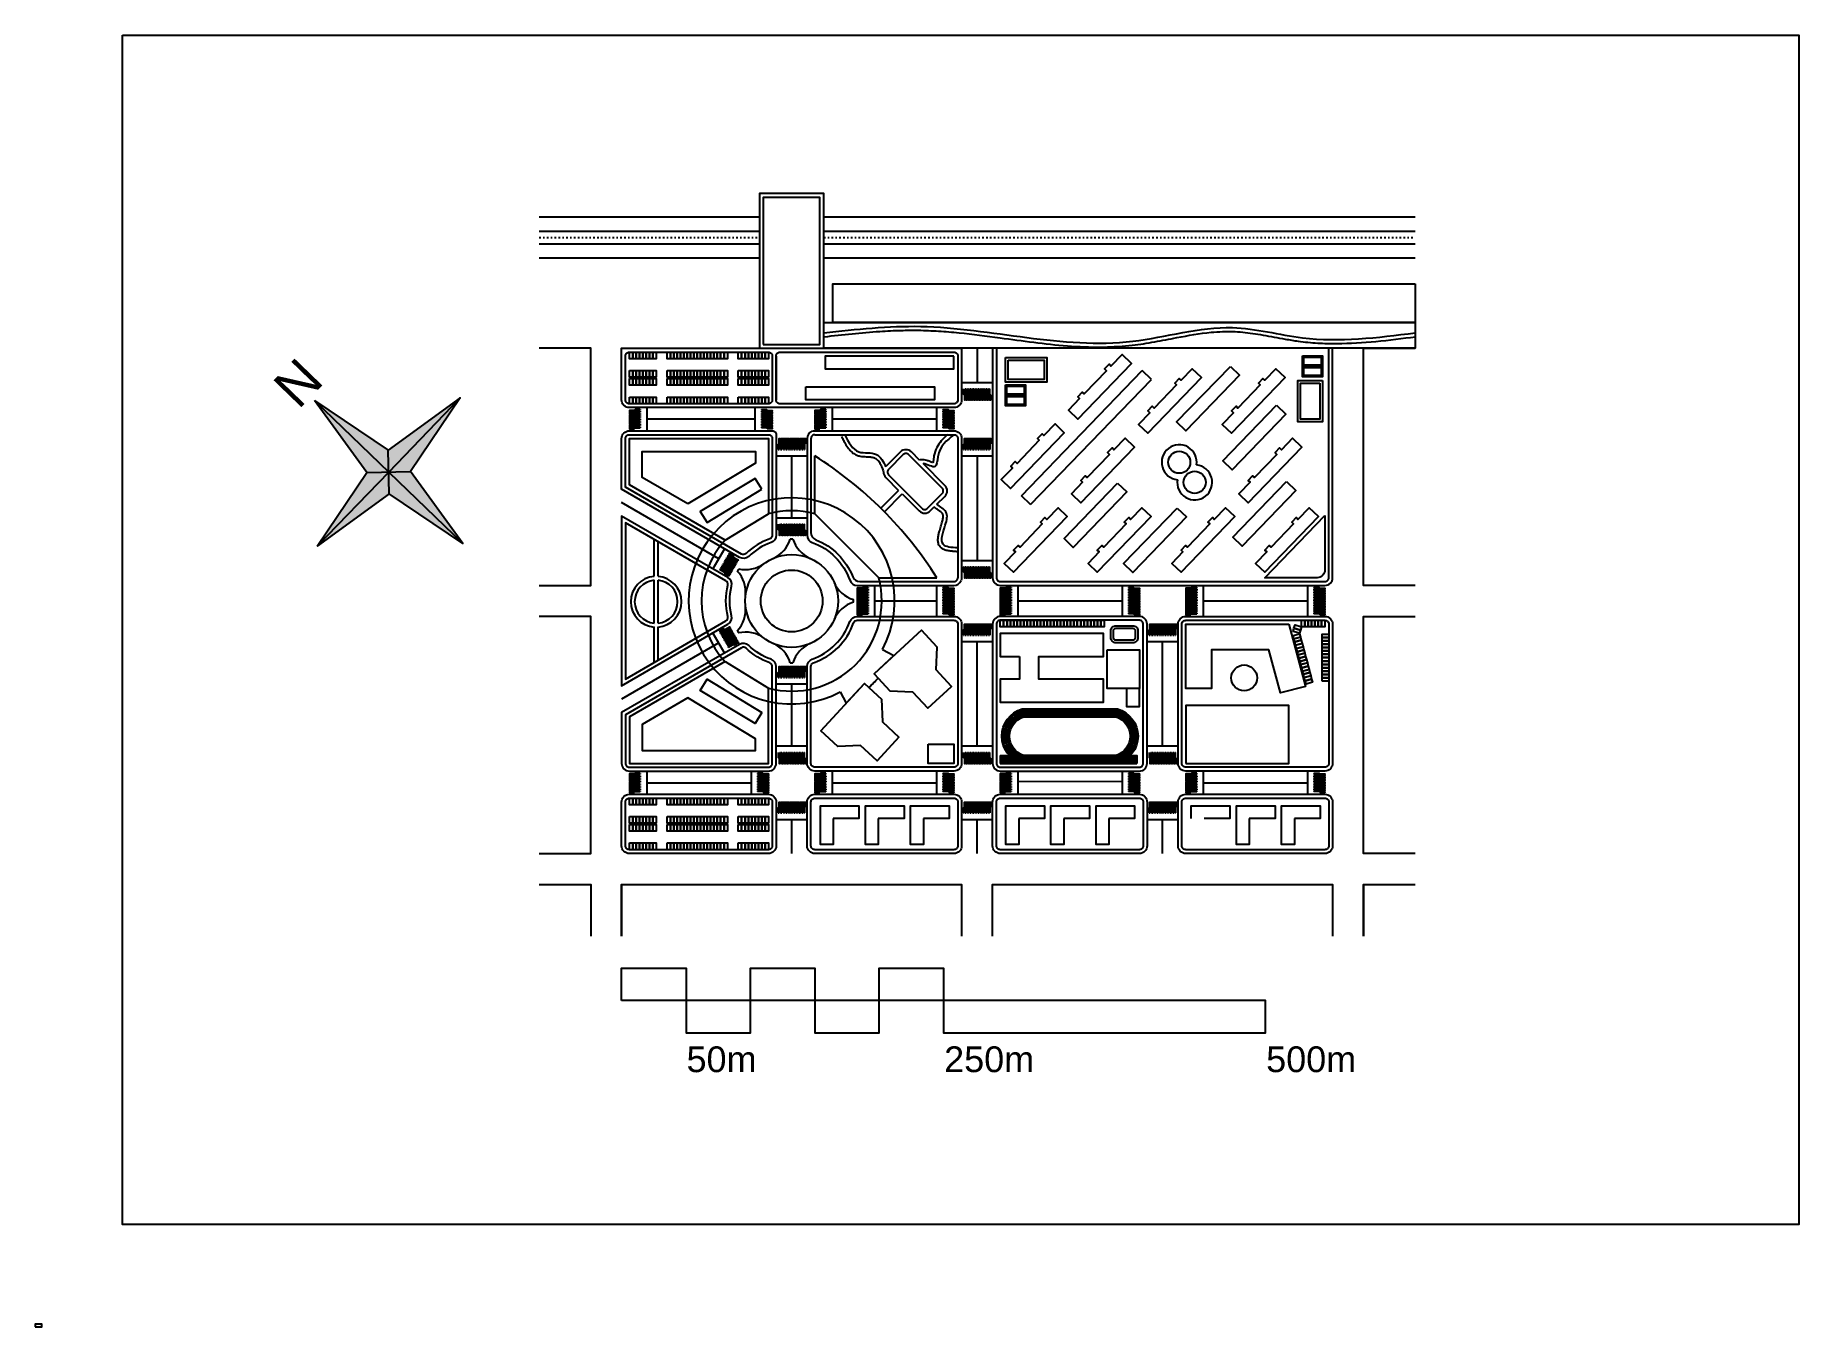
# Model space of a CAD drawing. Header units: millimetres. Extents: x 30 to 1399, y 0 to 1002.
import ezdxf

# ---------------------------------------------------------------- set-up
doc = ezdxf.new("R2010")
doc.units = ezdxf.units.MM
doc.header["$LTSCALE"] = 0.1
doc.linetypes.add('ACAD_ISO03W100', pattern=[30, 12, -18])
for name, color, linetype in [('buildings', 255, 'Continuous'), ('lines', 251, 'Continuous'), ('ped. round.', 255, 'Continuous'), ('road', 7, 'Continuous'), ('water', 140, 'Continuous')]:
    doc.layers.add(name, color=color, linetype=linetype)
doc.styles.get("Standard").update_dxf_attribs({"font": 'arial.ttf'})

msp = doc.modelspace()

# ---------------------------------------------------------------- texts
at = {"insert": (205.7, 724.7), "char_height": 30, "attachment_point": 1, "rotation": 46}
msp.add_mtext_dynamic_manual_height_columns('\\pxqc;N', width=50.15, gutter_width=12.5, heights=[0], dxfattribs=at)
at = {"char_height": 20, "attachment_point": 1}
for s, insert in [('50m', (535.6, 217.5)), ('250m', (735.6, 217.5)), ('500m', (985.6, 217.5))]:
    msp.add_mtext_dynamic_manual_height_columns(s, width=91.435, gutter_width=12.5, heights=[0], dxfattribs=dict(at, insert=insert))

# ---------------------------------------------------------------- hatches: boundary and pattern name
at = {"true_color": 0xffffff}
h = msp.add_hatch(color=7, dxfattribs=at)
h.dxf.hatch_style = 1
h.paths.add_polyline_path([(287.4, 662.8), (248.8, 605.6), (304.4, 663.1)])
h.paths.add_polyline_path([(304.4, 663.1), (304.7, 646.2), (361.9, 607.6)])
h.paths.add_polyline_path([(359.9, 720.7), (304.4, 663.1), (321.3, 663.4)])
h.paths.add_polyline_path([(246.8, 718.7), (304.4, 663.1), (304.1, 680.1)])
at = {"true_color": 0x000000}
h = msp.add_hatch(color=18, dxfattribs=at)
h.dxf.hatch_style = 1
h.paths.add_polyline_path([(246.8, 718.7), (287.4, 662.8), (304.4, 663.1)])
h.paths.add_polyline_path([(304.4, 663.1), (248.8, 605.6), (304.7, 646.2)])
h.paths.add_polyline_path([(321.3, 663.4), (304.4, 663.1), (361.9, 607.6)])
h.paths.add_polyline_path([(304.1, 680.1), (304.4, 663.1), (359.9, 720.7)])

# ---------------------------------------------------------------- linework, layer by layer
for p, q in [((461.2, 759.1), (421.2, 759.1)), ((1061.2, 759.1), (1101.2, 759.1)), ((304.7, 646.2), (304.1, 680.1)), ((287.4, 662.8), (321.3, 663.4)), ((485.2, 343.1), (485.2, 303.1)), ((1061.2, 343.1), (1061.2, 303.1))]:
    msp.add_line(p, q)
at = {"color": 7, "true_color": 0xffffff}
msp.add_lwpolyline([(97.7, 1002), (1399.1, 1002), (1399.1, 79.2), (97.7, 79.2)], close=True, dxfattribs=at)
at = {"color": 1}
for points in [[(592.2, 759.1), (642.2, 759.1), (642.2, 879.1), (592.2, 879.1)], [(595.2, 762.1), (639.2, 762.1), (639.2, 876.1), (595.2, 876.1)]]:
    msp.add_lwpolyline(points, close=True, dxfattribs=at)
at = {"color": 70}
msp.add_lwpolyline([(642.2, 779.1), (1101.2, 779.1), (1101.2, 759.1), (642.2, 759.1)], close=True, dxfattribs=at)
for points in [[(421.2, 575.1), (461.2, 575.1), (461.2, 759.1), (421.2, 759.1)], [(1101.2, 575.1), (1061.2, 575.1), (1061.2, 759.1), (1101.2, 759.1)], [(246.8, 718.7), (304.4, 663.1), (361.9, 607.6), (321.3, 663.4)], [(246.8, 718.7), (304.1, 680.1)], [(287.4, 662.8), (246.8, 718.7)], [(248.8, 605.6), (304.4, 663.1), (359.9, 720.7), (304.1, 680.1)], [(359.9, 720.7), (321.3, 663.4)], [(248.8, 605.6), (287.4, 662.8)], [(304.7, 646.2), (248.8, 605.6)], [(361.9, 607.6), (304.7, 646.2)], [(421.2, 367.1), (461.2, 367.1), (461.2, 551.1), (421.2, 551.1)], [(1101.2, 367.1), (1061.2, 367.1), (1061.2, 551.1), (1101.2, 551.1)], [(421.2, 343.1), (461.2, 343.1), (461.2, 303.1)], [(485.2, 303.1), (485.2, 343.1), (749.2, 343.1), (749.2, 303.1)], [(773.2, 303.1), (773.2, 343.1), (1037.2, 343.1), (1037.2, 303.1)], [(1061.2, 303.1), (1061.2, 343.1), (1101.2, 343.1)], [(485.2, 253.1), (485.2, 278.1), (535.2, 278.1), (535.2, 228.1), (585.2, 228.1), (585.2, 278.1), (635.2, 278.1), (635.2, 228.1), (685.2, 228.1), (685.2, 278.1), (735.2, 278.1), (735.2, 228.1), (985.2, 228.1), (985.2, 253.1), (485.2, 253.1)]]:
    msp.add_lwpolyline(points)
at = {"color": 253}
msp.add_lwpolyline([(605.2, 713.1), (599.2, 713.1), (491.2, 713.1, -0.414214), (485.2, 719.1), (485.2, 759.1), (605.2, 759.1)], format="xyb", dxfattribs=at)
for points in [[(602.2, 753.1), (602.2, 719.1, -0.414214), (599.2, 716.1), (491.2, 716.1, -0.414214), (488.2, 719.1), (488.2, 753.1, -0.414214), (491.2, 756.1), (599.2, 756.1, -0.414214)], [(605.2, 407.1), (605.2, 373.1, -0.414214), (599.2, 367.1), (491.2, 367.1, -0.414214), (485.2, 373.1), (485.2, 407.1, -0.414214), (491.2, 413.1), (599.2, 413.1, -0.414214)], [(602.2, 407.1), (602.2, 373.1, -0.414214), (599.2, 370.1), (491.2, 370.1, -0.414214), (488.2, 373.1), (488.2, 407.1, -0.414214), (491.2, 410.1), (599.2, 410.1, -0.414214)]]:
    msp.add_lwpolyline(points, format="xyb", close=True, dxfattribs=at)
at = {"color": 1}
msp.add_lwpolyline([(605.2, 759.1), (749.2, 759.1), (749.2, 719.1, -0.414214), (743.2, 713.1), (605.2, 713.1)], format="xyb", dxfattribs=at)
for points in [[(605.2, 753.1, -0.414214), (608.2, 756.1), (743.2, 756.1, -0.414214), (746.2, 753.1), (746.2, 719.1, -0.414214), (743.2, 716.1), (608.2, 716.1, -0.414214), (605.2, 719.1)], [(576.7, 596.9), (485.2, 649.7), (485.2, 689.1, -0.414214), (491.2, 695.1), (602.2, 695.1, -0.414214), (605.2, 692.1), (605.2, 614.1, -0.317837), (601.2, 608.4, 0.106874), (583.9, 597.7, -0.333976)], [(578.2, 599.5), (488.2, 651.5), (488.2, 689.1, -0.414214), (491.2, 692.1), (599.2, 692.1, -0.414214), (602.2, 689.1), (602.2, 614.1, -0.317837), (600.2, 611.2, 0.106874), (581.8, 599.9, -0.333976)], [(576.7, 529.4), (485.2, 476.5), (485.2, 437.1, 0.414214), (491.2, 431.1), (599.2, 431.1, 0.414214), (605.2, 437.1), (605.2, 512.2, 0.317837), (601.2, 517.9, -0.106874), (583.9, 528.5, 0.333976)], [(578.2, 526.8), (488.2, 474.8), (488.2, 437.1, 0.414214), (491.2, 434.1), (599.2, 434.1, 0.414214), (602.2, 437.1), (602.2, 512.2, 0.317837), (600.2, 515.1, -0.106874), (581.8, 526.4, 0.333976)]]:
    msp.add_lwpolyline(points, format="xyb", close=True, dxfattribs=at)
at = {"color": 253}
msp.add_lwpolyline([(605.2, 753.1), (605.2, 719.1)], dxfattribs=at)
at = {"color": 40}
for points in [[(773.2, 689.1), (773.2, 581.1, 0.414214), (779.2, 575.1), (887.2, 575.1), (923.2, 575.1), (1031.2, 575.1, 0.414214), (1037.2, 581.1), (1037.2, 689.1), (1037.2, 719.1), (1037.2, 759.1), (917.2, 759.1), (773.2, 759.1), (773.2, 719.1)], [(668.1, 551.1), (743.2, 551.1, -0.414214), (749.2, 545.1), (749.2, 437.1, -0.414214), (743.2, 431.1), (635.2, 431.1, -0.414214), (629.2, 437.1), (629.2, 512.2, -0.317837), (633.2, 517.9, 0.226541), (662.4, 547.1, -0.317837)], [(668.1, 548.1), (743.2, 548.1, -0.414214), (746.2, 545.1), (746.2, 437.1, -0.414214), (743.2, 434.1), (635.2, 434.1, -0.414214), (632.2, 437.1), (632.2, 512.2, -0.317837), (634.2, 515.1, 0.226541), (665.3, 546.1, -0.317837)], [(749.2, 407.1), (749.2, 373.1, -0.414214), (743.2, 367.1), (635.2, 367.1, -0.414214), (629.2, 373.1), (629.2, 407.1, -0.414214), (635.2, 413.1), (743.2, 413.1, -0.414214)], [(893.2, 407.1), (893.2, 373.1, -0.414214), (887.2, 367.1), (779.2, 367.1, -0.414214), (773.2, 373.1), (773.2, 407.1, -0.414214), (779.2, 413.1), (887.2, 413.1, -0.414214)], [(1037.2, 407.1), (1037.2, 373.1, -0.414214), (1031.2, 367.1), (923.2, 367.1, -0.414214), (917.2, 373.1), (917.2, 407.1, -0.414214), (923.2, 413.1), (1031.2, 413.1, -0.414214)], [(746.2, 407.1), (746.2, 373.1, -0.414214), (743.2, 370.1), (635.2, 370.1, -0.414214), (632.2, 373.1), (632.2, 407.1, -0.414214), (635.2, 410.1), (743.2, 410.1, -0.414214)], [(890.2, 407.1), (890.2, 373.1, -0.414214), (887.2, 370.1), (779.2, 370.1, -0.414214), (776.2, 373.1), (776.2, 407.1, -0.414214), (779.2, 410.1), (887.2, 410.1, -0.414214)], [(1034.2, 407.1), (1034.2, 373.1, -0.414214), (1031.2, 370.1), (923.2, 370.1, -0.414214), (920.2, 373.1), (920.2, 407.1, -0.414214), (923.2, 410.1), (1031.2, 410.1, -0.414214)]]:
    msp.add_lwpolyline(points, format="xyb", close=True, dxfattribs=at)
msp.add_lwpolyline([(776.2, 759.1), (776.2, 719.1), (776.2, 689.1), (776.2, 581.1, 0.414214), (779.2, 578.1), (887.2, 578.1), (923.2, 578.1), (1031.2, 578.1, 0.414214), (1034.2, 581.1), (1034.2, 689.1), (1034.2, 719.1), (1034.2, 759.1)], format="xyb", dxfattribs=at)
at = {"color": 150}
for points in [[(633, 694.7, 0.309712), (629.2, 689.1), (629.2, 614.1, 0.317837), (633.2, 608.4, -0.226541), (662.4, 579.1, 0.317837), (668.1, 575.1), (743.2, 575.1, 0.309712), (748.8, 579)], [(635.2, 692.1, 0.414214), (632.2, 689.1), (632.2, 616.1, 0.307553), (636, 610.6, -0.206924), (664.6, 581.9, 0.307553), (670.2, 578.1), (743.2, 578.1, 0.414214), (746.2, 581.1)]]:
    msp.add_lwpolyline(points, format="xyb", dxfattribs=at)
at = {"color": 92}
for points in [[(633, 694.7, -0.08931), (635.2, 695.1), (743.2, 695.1, -0.414214), (749.2, 689.1), (749.2, 581.1, -0.082477), (748.8, 579)], [(635.2, 692.1), (743.2, 692.1, -0.414214), (746.2, 689.1), (746.2, 581.1)]]:
    msp.add_lwpolyline(points, format="xyb", dxfattribs=at)
for points in [[(567.7, 581.3), (485.2, 629), (485.2, 497.3), (567.7, 545, 0.333976), (570.6, 551.6, -0.121654), (570.6, 574.6, 0.333976)], [(566.2, 578.7), (488.2, 623.8), (488.2, 502.5), (566.2, 547.6, 0.333976), (567.7, 550.9, -0.121654), (567.7, 575.4, 0.333976)]]:
    msp.add_lwpolyline(points, format="xyb", close=True, dxfattribs=at)
at = {"color": 150}
for points in [[(632.2, 608.9), (632.2, 608.7)], [(662.8, 578.1), (662.9, 578.1)]]:
    msp.add_lwpolyline(points, dxfattribs=at)
at = {"color": 130}
for points in [[(779.2, 431.1), (887.2, 431.1, 0.414214), (893.2, 437.1), (893.2, 545.1, 0.414214), (887.2, 551.1), (779.2, 551.1, 0.414214), (773.2, 545.1), (773.2, 437.1, 0.414214)], [(779.2, 434.1), (887.2, 434.1, 0.414214), (890.2, 437.1), (890.2, 545.1, 0.414214), (887.2, 548.1), (779.2, 548.1, 0.414214), (776.2, 545.1), (776.2, 437.1, 0.414214)], [(917.2, 437.1), (917.2, 545.1, -0.414214), (923.2, 551.1), (1031.2, 551.1, -0.414214), (1037.2, 545.1), (1037.2, 437.1, -0.414214), (1031.2, 431.1), (923.2, 431.1, -0.414214)], [(920.2, 437.1), (920.2, 545.1, -0.414214), (923.2, 548.1), (1031.2, 548.1, -0.414214), (1034.2, 545.1), (1034.2, 437.1, -0.414214), (1031.2, 434.1), (923.2, 434.1, -0.414214)]]:
    msp.add_lwpolyline(points, format="xyb", close=True, dxfattribs=at)
at = {"color": 40}
msp.add_lwpolyline([(632.2, 517.4), (632.2, 517.5)], dxfattribs=at)
for points in [[(723.2, 452.1), (743.2, 452.1), (743.2, 437.1), (723.2, 437.1)], [(30, 0), (35, 0), (35, 2), (30, 2)]]:
    msp.add_lwpolyline(points, close=True)
at = {"color": 92}
msp.add_circle((617.2, 563.1), 24, dxfattribs=at)
at = {"layer": 'buildings'}
for p, q in [((635.2, 630.8), (635.2, 675.8)), ((635.2, 630.8), (684.8, 581.1)), ((684.8, 581.1), (729.8, 581.1))]:
    msp.add_line(p, q, dxfattribs=at)
for points in [[(743.2, 753.1), (643.2, 753.1), (643.2, 743.1), (743.2, 743.1)], [(628.2, 729.1), (728.2, 729.1), (728.2, 719.1), (628.2, 719.1)], [(536.7, 638.5), (501.2, 659), (501.2, 679.1), (589.2, 679.1), (589.2, 670.1)], [(594, 649.7), (588.8, 658.2), (546.3, 632.5), (551.5, 624)], [(693.4, 493.3), (711.1, 492.6), (723, 479.8), (741.3, 496.8), (729.4, 509.6), (730.1, 527.3), (717.9, 540.5), (681.2, 506.5)], [(794.2, 519.9), (794.2, 502.5), (779.2, 502.5), (779.2, 484.5), (859.2, 484.5), (859.2, 502.5), (809.2, 502.5), (809.2, 519.9), (859.2, 519.9), (859.2, 537.9), (779.2, 537.9), (779.2, 519.9)], [(1003.2, 545.1), (1016.1, 496.8), (996.8, 491.7), (987.8, 525.1), (943.2, 525.1), (943.2, 495.1), (923.2, 495.1), (923.2, 525.1), (923.2, 545.1)], [(862.2, 525.2), (887.2, 525.2), (887.2, 495.2), (862.2, 495.2)], [(594, 476.6), (588.8, 468.1), (546.3, 493.7), (551.5, 502.3)], [(687, 486.9), (687.7, 469.2), (700.5, 457.4), (683.5, 439), (670.7, 450.9), (653, 450.2), (639.8, 462.4), (673.8, 499.1)], [(887.2, 495.2), (877.2, 495.2), (877.2, 481.2), (887.2, 481.2)], [(536.7, 487.8), (501.2, 467.3), (501.2, 447.1), (589.2, 447.1), (589.2, 456.2)]]:
    msp.add_lwpolyline(points, close=True, dxfattribs=at)
for points in [[(840.8, 720.1), (839.4, 721.5), (842.8, 725.1), (844.3, 723.7), (842.8, 725.1), (839.4, 721.5), (840.8, 720.1), (832.1, 711.2), (839.3, 704.2), (881, 747.4), (873.8, 754.3), (865.1, 745.3), (863.7, 746.7), (860.2, 743.1), (861.6, 741.7), (844.3, 723.7)], [(895.2, 709.1), (893.7, 710.5), (897.2, 714.1), (898.7, 712.7), (897.2, 714.1), (893.7, 710.5), (895.2, 709.1), (886.5, 700.1), (893.7, 693.2), (935.4, 736.4), (928.2, 743.3), (919.5, 734.3), (918.1, 735.7), (914.6, 732.1), (916, 730.7), (898.7, 712.7)], [(960.2, 709.1), (958.7, 710.5), (962.2, 714.1), (963.7, 712.7), (962.2, 714.1), (958.7, 710.5), (960.2, 709.1), (951.5, 700.1), (958.7, 693.2), (1000.4, 736.4), (993.2, 743.3), (984.5, 734.3), (983.1, 735.7), (979.6, 732.1), (981, 730.7), (963.7, 712.7)], [(788.7, 666.2), (787.3, 667.6), (790.7, 671.2), (792.2, 669.8), (790.7, 671.2), (787.3, 667.6), (788.7, 666.2), (780, 657.2), (787.2, 650.3), (828.9, 693.4), (821.7, 700.4), (813, 691.4), (811.6, 692.8), (808.1, 689.2), (809.5, 687.8), (792.2, 669.8)], [(565.5, 610.3), (491.2, 653.2), (491.2, 689.1), (599.2, 689.1), (599.2, 630.8)], [(843.1, 655.2), (841.6, 656.6), (845.1, 660.2), (846.6, 658.8), (845.1, 660.2), (841.6, 656.6), (843.1, 655.2), (834.4, 646.2), (841.6, 639.2), (883.3, 682.4), (876.1, 689.4), (867.4, 680.4), (866, 681.8), (862.5, 678.2), (863.9, 676.8), (846.6, 658.8)], [(973.1, 655.2), (971.6, 656.6), (975.1, 660.2), (976.6, 658.8), (975.1, 660.2), (971.6, 656.6), (973.1, 655.2), (964.4, 646.2), (971.6, 639.2), (1013.3, 682.4), (1006.1, 689.4), (997.4, 680.4), (996, 681.8), (992.5, 678.2), (993.9, 676.8), (976.6, 658.8)], [(791, 601.2), (789.5, 602.6), (793, 606.2), (794.5, 604.8), (793, 606.2), (789.5, 602.6), (791, 601.2), (782.3, 592.2), (789.5, 585.3), (831.2, 628.5), (824, 635.4), (815.3, 626.4), (813.9, 627.8), (810.4, 624.2), (811.8, 622.8), (794.5, 604.8)], [(856, 601.2), (854.5, 602.6), (858, 606.2), (859.5, 604.8), (858, 606.2), (854.5, 602.6), (856, 601.2), (847.3, 592.2), (854.5, 585.3), (896.2, 628.5), (889, 635.4), (880.3, 626.4), (878.9, 627.8), (875.4, 624.2), (876.8, 622.8), (859.5, 604.8)], [(921, 601.2), (919.5, 602.6), (923, 606.2), (924.5, 604.8), (923, 606.2), (919.5, 602.6), (921, 601.2), (912.3, 592.2), (919.5, 585.3), (961.2, 628.5), (954, 635.4), (945.3, 626.4), (943.9, 627.8), (940.4, 624.2), (941.8, 622.8), (924.5, 604.8)], [(986, 601.2), (984.5, 602.6), (988, 606.2), (989.5, 604.8), (988, 606.2), (984.5, 602.6), (986, 601.2), (977.3, 592.2), (984.5, 585.3), (1026.2, 628.5), (1019, 635.4), (1010.3, 626.4), (1008.9, 627.8), (1005.4, 624.2), (1006.8, 622.8), (989.5, 604.8)], [(565.5, 516), (491.2, 473.1), (491.2, 437.1), (599.2, 437.1), (599.2, 495.5)], [(639.5, 394.2), (639.5, 404.2), (669.5, 404.2), (669.5, 394.2), (649.5, 394.2)], [(649.5, 394.2), (649.5, 374.2), (639.5, 374.2), (639.5, 404.2), (649.5, 404.2)], [(674.5, 394.2), (674.5, 404.2), (704.5, 404.2), (704.5, 394.2), (684.5, 394.2)], [(684.5, 394.2), (684.5, 374.2), (674.5, 374.2), (674.5, 404.2), (684.5, 404.2)], [(709.5, 394.2), (709.5, 404.2), (739.5, 404.2), (739.5, 394.2), (719.5, 394.2)], [(719.5, 394.2), (719.5, 374.2), (709.5, 374.2), (709.5, 404.2), (719.5, 404.2)], [(783.5, 394.2), (783.5, 404.2), (813.5, 404.2), (813.5, 394.2), (793.5, 394.2)], [(793.5, 394.2), (793.5, 374.2), (783.5, 374.2), (783.5, 404.2), (793.5, 404.2)], [(818.5, 394.2), (818.5, 404.2), (848.5, 404.2), (848.5, 394.2), (828.5, 394.2)], [(828.5, 394.2), (828.5, 374.2), (818.5, 374.2), (818.5, 404.2), (828.5, 404.2)], [(853.5, 394.2), (853.5, 404.2), (883.5, 404.2), (883.5, 394.2), (863.5, 394.2)], [(863.5, 394.2), (863.5, 374.2), (853.5, 374.2), (853.5, 404.2), (863.5, 404.2)], [(927.5, 394.2), (927.5, 404.2), (957.5, 404.2), (957.5, 394.2), (937.5, 394.2)], [(962.5, 394.2), (962.5, 404.2), (992.5, 404.2), (992.5, 394.2), (972.5, 394.2)], [(972.5, 394.2), (972.5, 374.2), (962.5, 374.2), (962.5, 404.2), (972.5, 404.2)], [(997.5, 394.2), (997.5, 404.2), (1027.5, 404.2), (1027.5, 394.2), (1007.5, 394.2)], [(1007.5, 394.2), (1007.5, 374.2), (997.5, 374.2), (997.5, 404.2), (1007.5, 404.2)]]:
    msp.add_lwpolyline(points, dxfattribs=at)
msp.add_lwpolyline([(1031.2, 629.3), (1031.2, 587.1, -0.414214), (1025.2, 581.1), (984.6, 581.1)], format="xyb", close=True, dxfattribs=at)
msp.add_arc((472.6, 418.5), 304.3, 32.296, 57.704, dxfattribs=at)
at = {"layer": 'lines', "color": 253}
for p, q in [((421.2, 850.1), (592.2, 850.1)), ((421.2, 850.1), (592.2, 850.1)), ((421.2, 850.1), (592.2, 850.1)), ((421.2, 850.1), (592.2, 850.1)), ((421.2, 850.1), (592.2, 850.1)), ((421.2, 850.1), (592.2, 850.1)), ((421.2, 850.1), (592.2, 850.1)), ((642.2, 850.1), (1101.2, 850.1)), ((642.2, 850.1), (1101.2, 850.1)), ((642.2, 850.1), (1101.2, 850.1)), ((642.2, 850.1), (1101.2, 850.1)), ((642.2, 850.1), (1101.2, 850.1)), ((642.2, 850.1), (1101.2, 850.1)), ((642.2, 850.1), (1101.2, 850.1)), ((421.2, 840.1), (592.2, 840.1)), ((421.2, 840.1), (592.2, 840.1)), ((421.2, 840.1), (592.2, 840.1)), ((421.2, 840.1), (592.2, 840.1)), ((421.2, 840.1), (592.2, 840.1)), ((421.2, 840.1), (592.2, 840.1)), ((421.2, 840.1), (592.2, 840.1)), ((642.2, 840.1), (1101.2, 840.1)), ((642.2, 840.1), (1101.2, 840.1)), ((642.2, 840.1), (1101.2, 840.1)), ((642.2, 840.1), (1101.2, 840.1)), ((642.2, 840.1), (1101.2, 840.1)), ((642.2, 840.1), (1101.2, 840.1)), ((642.2, 840.1), (1101.2, 840.1))]:
    msp.add_line(p, q, dxfattribs=at)
at = {"layer": 'lines', "color": 253, "linetype": 'ACAD_ISO03W100'}
for p, q in [((421.2, 845.1), (592.2, 845.1)), ((421.2, 845.1), (592.2, 845.1)), ((421.2, 845.1), (592.2, 845.1)), ((421.2, 845.1), (592.2, 845.1)), ((421.2, 845.1), (592.2, 845.1)), ((421.2, 845.1), (592.2, 845.1)), ((421.2, 845.1), (592.2, 845.1)), ((642.2, 845.1), (1101.2, 845.1)), ((642.2, 845.1), (1101.2, 845.1)), ((642.2, 845.1), (1101.2, 845.1)), ((642.2, 845.1), (1101.2, 845.1)), ((642.2, 845.1), (1101.2, 845.1)), ((642.2, 845.1), (1101.2, 845.1)), ((642.2, 845.1), (1101.2, 845.1))]:
    msp.add_line(p, q, dxfattribs=at)
at = {"layer": 'lines'}
for p, q in [((761.2, 759.1), (761.2, 732.6)), ((749.2, 732.6), (773.2, 732.6)), ((504.7, 713.1), (504.7, 695.1)), ((588.7, 713.1), (588.7, 695.1)), ((648.7, 713.1), (648.7, 695.1)), ((729.7, 713.1), (729.7, 695.1)), ((495.2, 704.1), (491.2, 704.1)), ((588.7, 704.1), (504.7, 704.1)), ((602.2, 704.1), (598.2, 704.1)), ((639.2, 704.1), (635.2, 704.1)), ((729.7, 704.1), (648.7, 704.1)), ((743.2, 704.1), (739.2, 704.1)), ((605.2, 675.6), (629.2, 675.6)), ((606.7, 680.6), (607.2, 680.6)), ((617.2, 675.6), (617.2, 627.6)), ((749.2, 675.6), (773.2, 675.6)), ((750.7, 680.6), (751.2, 680.6)), ((761.2, 675.6), (761.2, 594.6)), ((686.4, 635.1), (700.2, 648.9)), ((689.2, 632.3), (703.1, 646.1)), ((560.6, 595.8), (485.2, 639.4)), ((605.2, 627.6), (629.2, 627.6)), ((510.5, 582.2), (510.5, 610.9)), ((513.5, 582.2), (513.5, 609.1)), ((565.1, 603.6), (556.1, 588)), ((569.5, 590.6), (568.8, 591.1)), ((749.2, 594.6), (773.2, 594.6)), ((510.5, 545.9), (510.5, 579.2)), ((513.5, 545.9), (513.5, 579.2)), ((681.6, 575.1), (681.6, 551.1)), ((729.7, 575.1), (729.7, 551.1)), ((792.7, 575.1), (792.7, 551.1)), ((873.7, 575.1), (873.7, 551.1)), ((936.7, 575.1), (936.7, 551.1)), ((1017.7, 575.1), (1017.7, 551.1)), ((681.6, 563.1), (729.7, 563.1)), ((792.7, 563.1), (873.7, 563.1)), ((936.7, 563.1), (1017.7, 563.1)), ((510.5, 515.4), (510.5, 542.9)), ((513.5, 517.2), (513.5, 542.9)), ((556.1, 538.2), (565.1, 522.7)), ((569.5, 535.6), (568.8, 535.2)), ((569.5, 535.6), (568.8, 535.2)), ((894.7, 536.6), (895.2, 536.6)), ((560.6, 530.5), (485.2, 486.9)), ((749.2, 531.6), (773.2, 531.6)), ((761.2, 450.6), (761.2, 531.6)), ((893.2, 531.6), (917.2, 531.6)), ((905.2, 450.6), (905.2, 531.6)), ((605.2, 498.7), (629.2, 498.7)), ((606.7, 503.7), (607.2, 503.7)), ((617.2, 498.7), (617.2, 450.6)), ((605.2, 450.6), (629.2, 450.6)), ((749.2, 450.6), (773.2, 450.6)), ((779.2, 443.2), (779.2, 437.1)), ((779.2, 442), (885.3, 442)), ((779.2, 440.8), (885.3, 440.8)), ((779.2, 439.6), (885.3, 439.6)), ((779.2, 438.4), (885.3, 438.4)), ((879.2, 443.2), (879.2, 437.1)), ((893.2, 450.6), (917.2, 450.6)), ((504.7, 431.1), (504.7, 413.1)), ((585.7, 431.1), (585.7, 413.1)), ((648.7, 431.1), (648.7, 413.1)), ((729.7, 431.1), (729.7, 413.1)), ((779.2, 437.1), (885.3, 437.1)), ((792.7, 431.1), (792.7, 413.1)), ((873.7, 431.1), (873.7, 413.1)), ((936.7, 431.1), (936.7, 413.1)), ((1017.7, 431.1), (1017.7, 413.1)), ((504.7, 422.1), (585.7, 422.1)), ((648.7, 422.1), (729.7, 422.1)), ((736.1, 422.8), (738.7, 422.8)), ((792.7, 423), (873.7, 423.2)), ((936.7, 422.1), (1017.7, 422.1)), ((606.7, 398.6), (607.2, 398.6)), ((750.7, 398.6), (751.2, 398.6)), ((894.7, 398.6), (895.2, 398.6)), ((605.2, 393.6), (629.2, 393.6)), ((617.2, 393.6), (617.2, 367.1)), ((749.2, 393.6), (773.2, 393.6)), ((761.2, 367.1), (761.2, 393.6)), ((893.2, 393.6), (917.2, 393.6)), ((905.2, 367.1), (905.2, 393.6))]:
    msp.add_line(p, q, dxfattribs=at)
for points in [[(491.2, 756.1), (493.8, 756.1), (493.8, 750.9), (491.2, 750.9)], [(493.8, 756.1), (496.4, 756.1), (496.4, 750.9), (493.8, 750.9)], [(496.4, 756.1), (499, 756.1), (499, 750.9), (496.4, 750.9)], [(499, 756.1), (501.6, 756.1), (501.6, 750.9), (499, 750.9)], [(501.6, 756.1), (504.2, 756.1), (504.2, 750.9), (501.6, 750.9)], [(504.2, 756.1), (506.8, 756.1), (506.8, 750.9), (504.2, 750.9)], [(506.8, 756.1), (509.4, 756.1), (509.4, 750.9), (506.8, 750.9)], [(509.4, 756.1), (512, 756.1), (512, 750.9), (509.4, 750.9)], [(520.5, 756.1), (523.1, 756.1), (523.1, 750.9), (520.5, 750.9)], [(523.1, 756.1), (525.7, 756.1), (525.7, 750.9), (523.1, 750.9)], [(525.7, 756.1), (528.3, 756.1), (528.3, 750.9), (525.7, 750.9)], [(528.3, 756.1), (530.9, 756.1), (530.9, 750.9), (528.3, 750.9)], [(530.9, 756.1), (533.5, 756.1), (533.5, 750.9), (530.9, 750.9)], [(533.5, 756.1), (536.1, 756.1), (536.1, 750.9), (533.5, 750.9)], [(536.1, 756.1), (538.7, 756.1), (538.7, 750.9), (536.1, 750.9)], [(538.7, 756.1), (541.3, 756.1), (541.3, 750.9), (538.7, 750.9)], [(541.3, 756.1), (543.9, 756.1), (543.9, 750.9), (541.3, 750.9)], [(543.9, 756.1), (546.5, 756.1), (546.5, 750.9), (543.9, 750.9)], [(546.5, 756.1), (549.1, 756.1), (549.1, 750.9), (546.5, 750.9)], [(549.1, 756.1), (551.7, 756.1), (551.7, 750.9), (549.1, 750.9)], [(551.7, 756.1), (554.3, 756.1), (554.3, 750.9), (551.7, 750.9)], [(554.3, 756.1), (556.9, 756.1), (556.9, 750.9), (554.3, 750.9)], [(556.9, 756.1), (559.5, 756.1), (559.5, 750.9), (556.9, 750.9)], [(559.5, 756.1), (562.1, 756.1), (562.1, 750.9), (559.5, 750.9)], [(562.1, 756.1), (564.7, 756.1), (564.7, 750.9), (562.1, 750.9)], [(564.7, 756.1), (567.3, 756.1), (567.3, 750.9), (564.7, 750.9)], [(575.8, 756.1), (578.4, 756.1), (578.4, 750.9), (575.8, 750.9)], [(578.4, 756.1), (581, 756.1), (581, 750.9), (578.4, 750.9)], [(581, 756.1), (583.6, 756.1), (583.6, 750.9), (581, 750.9)], [(583.6, 756.1), (586.2, 756.1), (586.2, 750.9), (583.6, 750.9)], [(586.2, 756.1), (588.8, 756.1), (588.8, 750.9), (586.2, 750.9)], [(588.8, 756.1), (591.4, 756.1), (591.4, 750.9), (588.8, 750.9)], [(591.4, 756.1), (594, 756.1), (594, 750.9), (591.4, 750.9)], [(594, 756.1), (596.6, 756.1), (596.6, 750.9), (594, 750.9)], [(596.6, 756.1), (599.2, 756.1), (599.2, 750.9), (596.6, 750.9)], [(1013.9, 753.2), (1029.3, 753.2), (1029.3, 745.1), (1013.9, 745.1)], [(491.2, 741.8), (493.8, 741.8), (493.8, 736.6), (491.2, 736.6)], [(493.8, 741.8), (496.4, 741.8), (496.4, 736.6), (493.8, 736.6)], [(496.4, 741.8), (499, 741.8), (499, 736.6), (496.4, 736.6)], [(499, 741.8), (501.6, 741.8), (501.6, 736.6), (499, 736.6)], [(501.6, 741.8), (504.2, 741.8), (504.2, 736.6), (501.6, 736.6)], [(504.2, 741.8), (506.8, 741.8), (506.8, 736.6), (504.2, 736.6)], [(506.8, 741.8), (509.4, 741.8), (509.4, 736.6), (506.8, 736.6)], [(509.4, 741.8), (512, 741.8), (512, 736.6), (509.4, 736.6)], [(520.5, 741.8), (523.1, 741.8), (523.1, 736.6), (520.5, 736.6)], [(523.1, 741.8), (525.7, 741.8), (525.7, 736.6), (523.1, 736.6)], [(525.7, 741.8), (528.3, 741.8), (528.3, 736.6), (525.7, 736.6)], [(528.3, 741.8), (530.9, 741.8), (530.9, 736.6), (528.3, 736.6)], [(530.9, 741.8), (533.5, 741.8), (533.5, 736.6), (530.9, 736.6)], [(533.5, 741.8), (536.1, 741.8), (536.1, 736.6), (533.5, 736.6)], [(536.1, 741.8), (538.7, 741.8), (538.7, 736.6), (536.1, 736.6)], [(538.7, 741.8), (541.3, 741.8), (541.3, 736.6), (538.7, 736.6)], [(541.3, 741.8), (543.9, 741.8), (543.9, 736.6), (541.3, 736.6)], [(543.9, 741.8), (546.5, 741.8), (546.5, 736.6), (543.9, 736.6)], [(546.5, 741.8), (549.1, 741.8), (549.1, 736.6), (546.5, 736.6)], [(549.1, 741.8), (551.7, 741.8), (551.7, 736.6), (549.1, 736.6)], [(551.7, 741.8), (554.3, 741.8), (554.3, 736.6), (551.7, 736.6)], [(554.3, 741.8), (556.9, 741.8), (556.9, 736.6), (554.3, 736.6)], [(556.9, 741.8), (559.5, 741.8), (559.5, 736.6), (556.9, 736.6)], [(559.5, 741.8), (562.1, 741.8), (562.1, 736.6), (559.5, 736.6)], [(562.1, 741.8), (564.7, 741.8), (564.7, 736.6), (562.1, 736.6)], [(564.7, 741.8), (567.3, 741.8), (567.3, 736.6), (564.7, 736.6)], [(575.8, 741.8), (578.4, 741.8), (578.4, 736.6), (575.8, 736.6)], [(578.4, 741.8), (581, 741.8), (581, 736.6), (578.4, 736.6)], [(581, 741.8), (583.6, 741.8), (583.6, 736.6), (581, 736.6)], [(583.6, 741.8), (586.2, 741.8), (586.2, 736.6), (583.6, 736.6)], [(586.2, 741.8), (588.8, 741.8), (588.8, 736.6), (586.2, 736.6)], [(588.8, 741.8), (591.4, 741.8), (591.4, 736.6), (588.8, 736.6)], [(591.4, 741.8), (594, 741.8), (594, 736.6), (591.4, 736.6)], [(594, 741.8), (596.6, 741.8), (596.6, 736.6), (594, 736.6)], [(596.6, 741.8), (599.2, 741.8), (599.2, 736.6), (596.6, 736.6)], [(783.3, 751.9), (815.3, 751.9), (815.3, 732.9), (783.3, 732.9)], [(785.3, 749.9), (813.3, 749.9), (813.3, 734.9), (785.3, 734.9)], [(957.8, 745.1), (964.9, 738.2), (923.3, 695), (916.1, 702)], [(1013.9, 745.1), (1029.3, 745.1), (1029.3, 737), (1013.9, 737)], [(1014.9, 752.2), (1028.3, 752.2), (1028.3, 746.1), (1014.9, 746.1)], [(1014.9, 744.1), (1028.3, 744.1), (1028.3, 738), (1014.9, 738)], [(491.2, 735.6), (493.8, 735.6), (493.8, 730.4), (491.2, 730.4)], [(493.8, 735.6), (496.4, 735.6), (496.4, 730.4), (493.8, 730.4)], [(496.4, 735.6), (499, 735.6), (499, 730.4), (496.4, 730.4)], [(499, 735.6), (501.6, 735.6), (501.6, 730.4), (499, 730.4)], [(501.6, 735.6), (504.2, 735.6), (504.2, 730.4), (501.6, 730.4)], [(504.2, 735.6), (506.8, 735.6), (506.8, 730.4), (504.2, 730.4)], [(506.8, 735.6), (509.4, 735.6), (509.4, 730.4), (506.8, 730.4)], [(509.4, 735.6), (512, 735.6), (512, 730.4), (509.4, 730.4)], [(520.5, 735.6), (523.1, 735.6), (523.1, 730.4), (520.5, 730.4)], [(523.1, 735.6), (525.7, 735.6), (525.7, 730.4), (523.1, 730.4)], [(525.7, 735.6), (528.3, 735.6), (528.3, 730.4), (525.7, 730.4)], [(528.3, 735.6), (530.9, 735.6), (530.9, 730.4), (528.3, 730.4)], [(530.9, 735.6), (533.5, 735.6), (533.5, 730.4), (530.9, 730.4)], [(533.5, 735.6), (536.1, 735.6), (536.1, 730.4), (533.5, 730.4)], [(536.1, 735.6), (538.7, 735.6), (538.7, 730.4), (536.1, 730.4)], [(538.7, 735.6), (541.3, 735.6), (541.3, 730.4), (538.7, 730.4)], [(541.3, 735.6), (543.9, 735.6), (543.9, 730.4), (541.3, 730.4)], [(543.9, 735.6), (546.5, 735.6), (546.5, 730.4), (543.9, 730.4)], [(546.5, 735.6), (549.1, 735.6), (549.1, 730.4), (546.5, 730.4)], [(549.1, 735.6), (551.7, 735.6), (551.7, 730.4), (549.1, 730.4)], [(551.7, 735.6), (554.3, 735.6), (554.3, 730.4), (551.7, 730.4)], [(554.3, 735.6), (556.9, 735.6), (556.9, 730.4), (554.3, 730.4)], [(556.9, 735.6), (559.5, 735.6), (559.5, 730.4), (556.9, 730.4)], [(559.5, 735.6), (562.1, 735.6), (562.1, 730.4), (559.5, 730.4)], [(562.1, 735.6), (564.7, 735.6), (564.7, 730.4), (562.1, 730.4)], [(564.7, 735.6), (567.3, 735.6), (567.3, 730.4), (564.7, 730.4)], [(575.8, 735.6), (578.4, 735.6), (578.4, 730.4), (575.8, 730.4)], [(578.4, 735.6), (581, 735.6), (581, 730.4), (578.4, 730.4)], [(581, 735.6), (583.6, 735.6), (583.6, 730.4), (581, 730.4)], [(583.6, 735.6), (586.2, 735.6), (586.2, 730.4), (583.6, 730.4)], [(586.2, 735.6), (588.8, 735.6), (588.8, 730.4), (586.2, 730.4)], [(588.8, 735.6), (591.4, 735.6), (591.4, 730.4), (588.8, 730.4)], [(591.4, 735.6), (594, 735.6), (594, 730.4), (591.4, 730.4)], [(594, 735.6), (596.6, 735.6), (596.6, 730.4), (594, 730.4)], [(596.6, 735.6), (599.2, 735.6), (599.2, 730.4), (596.6, 730.4)], [(783.3, 730.7), (798.7, 730.7), (798.7, 722.6), (783.3, 722.6)], [(784.3, 729.7), (797.7, 729.7), (797.7, 723.6), (784.3, 723.6)], [(1029.3, 734.1), (1029.3, 702.1), (1010.3, 702.1), (1010.3, 734.1)], [(1027.3, 732.1), (1027.3, 704.1), (1012.3, 704.1), (1012.3, 732.1)], [(491.2, 721.3), (493.8, 721.3), (493.8, 716.1), (491.2, 716.1)], [(493.8, 721.3), (496.4, 721.3), (496.4, 716.1), (493.8, 716.1)], [(496.4, 721.3), (499, 721.3), (499, 716.1), (496.4, 716.1)], [(499, 721.3), (501.6, 721.3), (501.6, 716.1), (499, 716.1)], [(501.6, 721.3), (504.2, 721.3), (504.2, 716.1), (501.6, 716.1)], [(504.2, 721.3), (506.8, 721.3), (506.8, 716.1), (504.2, 716.1)], [(506.8, 721.3), (509.4, 721.3), (509.4, 716.1), (506.8, 716.1)], [(509.4, 721.3), (512, 721.3), (512, 716.1), (509.4, 716.1)], [(520.5, 721.3), (523.1, 721.3), (523.1, 716.1), (520.5, 716.1)], [(523.1, 721.3), (525.7, 721.3), (525.7, 716.1), (523.1, 716.1)], [(525.7, 721.3), (528.3, 721.3), (528.3, 716.1), (525.7, 716.1)], [(528.3, 721.3), (530.9, 721.3), (530.9, 716.1), (528.3, 716.1)], [(530.9, 721.3), (533.5, 721.3), (533.5, 716.1), (530.9, 716.1)], [(533.5, 721.3), (536.1, 721.3), (536.1, 716.1), (533.5, 716.1)], [(536.1, 721.3), (538.7, 721.3), (538.7, 716.1), (536.1, 716.1)], [(538.7, 721.3), (541.3, 721.3), (541.3, 716.1), (538.7, 716.1)], [(541.3, 721.3), (543.9, 721.3), (543.9, 716.1), (541.3, 716.1)], [(543.9, 721.3), (546.5, 721.3), (546.5, 716.1), (543.9, 716.1)], [(546.5, 721.3), (549.1, 721.3), (549.1, 716.1), (546.5, 716.1)], [(549.1, 721.3), (551.7, 721.3), (551.7, 716.1), (549.1, 716.1)], [(551.7, 721.3), (554.3, 721.3), (554.3, 716.1), (551.7, 716.1)], [(554.3, 721.3), (556.9, 721.3), (556.9, 716.1), (554.3, 716.1)], [(556.9, 721.3), (559.5, 721.3), (559.5, 716.1), (556.9, 716.1)], [(559.5, 721.3), (562.1, 721.3), (562.1, 716.1), (559.5, 716.1)], [(562.1, 721.3), (564.7, 721.3), (564.7, 716.1), (562.1, 716.1)], [(564.7, 721.3), (567.3, 721.3), (567.3, 716.1), (564.7, 716.1)], [(575.8, 721.3), (578.4, 721.3), (578.4, 716.1), (575.8, 716.1)], [(578.4, 721.3), (581, 721.3), (581, 716.1), (578.4, 716.1)], [(581, 721.3), (583.6, 721.3), (583.6, 716.1), (581, 716.1)], [(583.6, 721.3), (586.2, 721.3), (586.2, 716.1), (583.6, 716.1)], [(586.2, 721.3), (588.8, 721.3), (588.8, 716.1), (586.2, 716.1)], [(588.8, 721.3), (591.4, 721.3), (591.4, 716.1), (588.8, 716.1)], [(591.4, 721.3), (594, 721.3), (594, 716.1), (591.4, 716.1)], [(594, 721.3), (596.6, 721.3), (596.6, 716.1), (594, 716.1)], [(596.6, 721.3), (599.2, 721.3), (599.2, 716.1), (596.6, 716.1)], [(783.3, 722.6), (798.7, 722.6), (798.7, 714.5), (783.3, 714.5)], [(784.3, 721.6), (797.7, 721.6), (797.7, 715.5), (784.3, 715.5)], [(993.6, 715), (1000.8, 708), (959.1, 664.9), (951.9, 671.8)], [(870.3, 654.6), (877.5, 647.7), (835.8, 604.5), (828.7, 611.5)], [(1001.5, 655.8), (1008.7, 648.9), (967, 605.7), (959.8, 612.7)], [(916.6, 635.2), (923.8, 628.3), (882.1, 585.1), (874.9, 592.1)], [(779.2, 548.1), (781.8, 548.1), (781.8, 542.9), (779.2, 542.9)], [(781.8, 548.1), (784.4, 548.1), (784.4, 542.9), (781.8, 542.9)], [(784.4, 548.1), (787, 548.1), (787, 542.9), (784.4, 542.9)], [(787, 548.1), (789.6, 548.1), (789.6, 542.9), (787, 542.9)], [(789.6, 548.1), (792.2, 548.1), (792.2, 542.9), (789.6, 542.9)], [(792.2, 548.1), (794.8, 548.1), (794.8, 542.9), (792.2, 542.9)], [(794.8, 548.1), (797.4, 548.1), (797.4, 542.9), (794.8, 542.9)], [(797.4, 548.1), (800, 548.1), (800, 542.9), (797.4, 542.9)], [(800, 548.1), (802.6, 548.1), (802.6, 542.9), (800, 542.9)], [(802.6, 548.1), (805.2, 548.1), (805.2, 542.9), (802.6, 542.9)], [(805.2, 548.1), (807.8, 548.1), (807.8, 542.9), (805.2, 542.9)], [(807.8, 548.1), (810.4, 548.1), (810.4, 542.9), (807.8, 542.9)], [(810.4, 548.1), (813, 548.1), (813, 542.9), (810.4, 542.9)], [(813, 548.1), (815.6, 548.1), (815.6, 542.9), (813, 542.9)], [(815.6, 548.1), (818.2, 548.1), (818.2, 542.9), (815.6, 542.9)], [(818.2, 548.1), (820.8, 548.1), (820.8, 542.9), (818.2, 542.9)], [(820.8, 548.1), (823.4, 548.1), (823.4, 542.9), (820.8, 542.9)], [(823.4, 548.1), (826, 548.1), (826, 542.9), (823.4, 542.9)], [(826, 548.1), (828.6, 548.1), (828.6, 542.9), (826, 542.9)], [(828.6, 548.1), (831.2, 548.1), (831.2, 542.9), (828.6, 542.9)], [(831.2, 548.1), (833.8, 548.1), (833.8, 542.9), (831.2, 542.9)], [(833.8, 548.1), (836.4, 548.1), (836.4, 542.9), (833.8, 542.9)], [(836.4, 548.1), (839, 548.1), (839, 542.9), (836.4, 542.9)], [(839, 548.1), (841.6, 548.1), (841.6, 542.9), (839, 542.9)], [(841.6, 548.1), (844.2, 548.1), (844.2, 542.9), (841.6, 542.9)], [(844.2, 548.1), (846.8, 548.1), (846.8, 542.9), (844.2, 542.9)], [(846.8, 548.1), (849.4, 548.1), (849.4, 542.9), (846.8, 542.9)], [(849.4, 548.1), (852, 548.1), (852, 542.9), (849.4, 542.9)], [(852, 548.1), (854.6, 548.1), (854.6, 542.9), (852, 542.9)], [(854.6, 548.1), (857.2, 548.1), (857.2, 542.9), (854.6, 542.9)], [(857.2, 548.1), (859.8, 548.1), (859.8, 542.9), (857.2, 542.9)], [(1013, 548.1), (1015.6, 548.1), (1015.6, 542.9), (1013, 542.9)], [(1015.6, 548.1), (1018.2, 548.1), (1018.2, 542.9), (1015.6, 542.9)], [(1018.2, 548.1), (1020.8, 548.1), (1020.8, 542.9), (1018.2, 542.9)], [(1020.8, 548.1), (1023.4, 548.1), (1023.4, 542.9), (1020.8, 542.9)], [(1023.4, 548.1), (1026, 548.1), (1026, 542.9), (1023.4, 542.9)], [(1026, 548.1), (1028.6, 548.1), (1028.6, 542.9), (1026, 542.9)], [(1028.6, 548.1), (1031.2, 548.1), (1031.2, 542.9), (1028.6, 542.9)], [(1006.5, 539.5), (1007.2, 542), (1012.2, 540.5), (1011.4, 538)], [(1007.2, 533.8), (1006.5, 536.3), (1011.5, 537.6), (1012.2, 535.1)], [(1007.2, 542), (1008, 544.5), (1013, 542.9), (1012.2, 540.5)], [(1007.8, 531.3), (1007.2, 533.8), (1012.2, 535.1), (1012.9, 532.6)], [(1029, 534.7), (1029, 537.3), (1034.2, 537.3), (1034.2, 534.7)], [(1029, 532.1), (1029, 534.7), (1034.2, 534.7), (1034.2, 532.1)], [(1008.5, 528.8), (1007.8, 531.3), (1012.9, 532.6), (1013.5, 530.1)], [(1009.2, 526.3), (1008.5, 528.8), (1013.5, 530.1), (1014.2, 527.6)], [(1009.9, 523.7), (1009.2, 526.3), (1014.2, 527.6), (1014.9, 525.1)], [(1010.5, 521.2), (1009.9, 523.7), (1014.9, 525.1), (1015.6, 522.6)], [(1011.2, 518.7), (1010.5, 521.2), (1015.6, 522.6), (1016.2, 520.1)], [(1029, 529.5), (1029, 532.1), (1034.2, 532.1), (1034.2, 529.5)], [(1029, 526.9), (1029, 529.5), (1034.2, 529.5), (1034.2, 526.9)], [(1029, 524.3), (1029, 526.9), (1034.2, 526.9), (1034.2, 524.3)], [(1029, 521.7), (1029, 524.3), (1034.2, 524.3), (1034.2, 521.7)], [(1029, 519.1), (1029, 521.7), (1034.2, 521.7), (1034.2, 519.1)], [(1011.9, 516.2), (1011.2, 518.7), (1016.2, 520.1), (1016.9, 517.6)], [(1012.6, 513.7), (1011.9, 516.2), (1016.9, 517.6), (1017.6, 515)], [(1013.2, 511.2), (1012.6, 513.7), (1017.6, 515), (1018.2, 512.5)], [(1013.9, 508.7), (1013.2, 511.2), (1018.2, 512.5), (1018.9, 510)], [(1014.6, 506.2), (1013.9, 508.7), (1018.9, 510), (1019.6, 507.5)], [(1015.2, 503.7), (1014.6, 506.2), (1019.6, 507.5), (1020.3, 505)], [(1029, 516.5), (1029, 519.1), (1034.2, 519.1), (1034.2, 516.5)], [(1029, 513.9), (1029, 516.5), (1034.2, 516.5), (1034.2, 513.9)], [(1029, 511.3), (1029, 513.9), (1034.2, 513.9), (1034.2, 511.3)], [(1029, 508.7), (1029, 511.3), (1034.2, 511.3), (1034.2, 508.7)], [(1029, 506.1), (1029, 508.7), (1034.2, 508.7), (1034.2, 506.1)], [(1015.9, 501.1), (1015.2, 503.7), (1020.3, 505), (1020.9, 502.5)], [(1016.6, 498.6), (1015.9, 501.1), (1020.9, 502.5), (1021.6, 500)], [(1029, 503.5), (1029, 506.1), (1034.2, 506.1), (1034.2, 503.5)], [(1029, 500.9), (1029, 503.5), (1034.2, 503.5), (1034.2, 500.9)], [(923.2, 437.1), (1003.2, 437.1), (1003.2, 482.1), (923.2, 482.1)], [(491.2, 410.1), (493.8, 410.1), (493.8, 404.9), (491.2, 404.9)], [(493.8, 410.1), (496.4, 410.1), (496.4, 404.9), (493.8, 404.9)], [(496.4, 410.1), (499, 410.1), (499, 404.9), (496.4, 404.9)], [(499, 410.1), (501.6, 410.1), (501.6, 404.9), (499, 404.9)], [(501.6, 410.1), (504.2, 410.1), (504.2, 404.9), (501.6, 404.9)], [(504.2, 410.1), (506.8, 410.1), (506.8, 404.9), (504.2, 404.9)], [(506.8, 410.1), (509.4, 410.1), (509.4, 404.9), (506.8, 404.9)], [(509.4, 410.1), (512, 410.1), (512, 404.9), (509.4, 404.9)], [(520.5, 410.1), (523.1, 410.1), (523.1, 404.9), (520.5, 404.9)], [(523.1, 410.1), (525.7, 410.1), (525.7, 404.9), (523.1, 404.9)], [(525.7, 410.1), (528.3, 410.1), (528.3, 404.9), (525.7, 404.9)], [(528.3, 410.1), (530.9, 410.1), (530.9, 404.9), (528.3, 404.9)], [(530.9, 410.1), (533.5, 410.1), (533.5, 404.9), (530.9, 404.9)], [(533.5, 410.1), (536.1, 410.1), (536.1, 404.9), (533.5, 404.9)], [(536.1, 410.1), (538.7, 410.1), (538.7, 404.9), (536.1, 404.9)], [(538.7, 410.1), (541.3, 410.1), (541.3, 404.9), (538.7, 404.9)], [(541.3, 410.1), (543.9, 410.1), (543.9, 404.9), (541.3, 404.9)], [(543.9, 410.1), (546.5, 410.1), (546.5, 404.9), (543.9, 404.9)], [(546.5, 410.1), (549.1, 410.1), (549.1, 404.9), (546.5, 404.9)], [(549.1, 410.1), (551.7, 410.1), (551.7, 404.9), (549.1, 404.9)], [(551.7, 410.1), (554.3, 410.1), (554.3, 404.9), (551.7, 404.9)], [(554.3, 410.1), (556.9, 410.1), (556.9, 404.9), (554.3, 404.9)], [(556.9, 410.1), (559.5, 410.1), (559.5, 404.9), (556.9, 404.9)], [(559.5, 410.1), (562.1, 410.1), (562.1, 404.9), (559.5, 404.9)], [(562.1, 410.1), (564.7, 410.1), (564.7, 404.9), (562.1, 404.9)], [(564.7, 410.1), (567.3, 410.1), (567.3, 404.9), (564.7, 404.9)], [(575.8, 410.1), (578.4, 410.1), (578.4, 404.9), (575.8, 404.9)], [(578.4, 410.1), (581, 410.1), (581, 404.9), (578.4, 404.9)], [(581, 410.1), (583.6, 410.1), (583.6, 404.9), (581, 404.9)], [(583.6, 410.1), (586.2, 410.1), (586.2, 404.9), (583.6, 404.9)], [(586.2, 410.1), (588.8, 410.1), (588.8, 404.9), (586.2, 404.9)], [(588.8, 410.1), (591.4, 410.1), (591.4, 404.9), (588.8, 404.9)], [(591.4, 410.1), (594, 410.1), (594, 404.9), (591.4, 404.9)], [(594, 410.1), (596.6, 410.1), (596.6, 404.9), (594, 404.9)], [(596.6, 410.1), (599.2, 410.1), (599.2, 404.9), (596.6, 404.9)], [(491.2, 395.8), (493.8, 395.8), (493.8, 390.6), (491.2, 390.6)], [(491.2, 389.6), (493.8, 389.6), (493.8, 384.4), (491.2, 384.4)], [(493.8, 395.8), (496.4, 395.8), (496.4, 390.6), (493.8, 390.6)], [(493.8, 389.6), (496.4, 389.6), (496.4, 384.4), (493.8, 384.4)], [(496.4, 395.8), (499, 395.8), (499, 390.6), (496.4, 390.6)], [(496.4, 389.6), (499, 389.6), (499, 384.4), (496.4, 384.4)], [(499, 395.8), (501.6, 395.8), (501.6, 390.6), (499, 390.6)], [(499, 389.6), (501.6, 389.6), (501.6, 384.4), (499, 384.4)], [(501.6, 395.8), (504.2, 395.8), (504.2, 390.6), (501.6, 390.6)], [(501.6, 389.6), (504.2, 389.6), (504.2, 384.4), (501.6, 384.4)], [(504.2, 395.8), (506.8, 395.8), (506.8, 390.6), (504.2, 390.6)], [(504.2, 389.6), (506.8, 389.6), (506.8, 384.4), (504.2, 384.4)], [(506.8, 395.8), (509.4, 395.8), (509.4, 390.6), (506.8, 390.6)], [(506.8, 389.6), (509.4, 389.6), (509.4, 384.4), (506.8, 384.4)], [(509.4, 395.8), (512, 395.8), (512, 390.6), (509.4, 390.6)], [(509.4, 389.6), (512, 389.6), (512, 384.4), (509.4, 384.4)], [(520.5, 395.8), (523.1, 395.8), (523.1, 390.6), (520.5, 390.6)], [(520.5, 389.6), (523.1, 389.6), (523.1, 384.4), (520.5, 384.4)], [(523.1, 395.8), (525.7, 395.8), (525.7, 390.6), (523.1, 390.6)], [(523.1, 389.6), (525.7, 389.6), (525.7, 384.4), (523.1, 384.4)], [(525.7, 395.8), (528.3, 395.8), (528.3, 390.6), (525.7, 390.6)], [(525.7, 389.6), (528.3, 389.6), (528.3, 384.4), (525.7, 384.4)], [(528.3, 395.8), (530.9, 395.8), (530.9, 390.6), (528.3, 390.6)], [(528.3, 389.6), (530.9, 389.6), (530.9, 384.4), (528.3, 384.4)], [(530.9, 395.8), (533.5, 395.8), (533.5, 390.6), (530.9, 390.6)], [(530.9, 389.6), (533.5, 389.6), (533.5, 384.4), (530.9, 384.4)], [(533.5, 395.8), (536.1, 395.8), (536.1, 390.6), (533.5, 390.6)], [(533.5, 389.6), (536.1, 389.6), (536.1, 384.4), (533.5, 384.4)], [(536.1, 395.8), (538.7, 395.8), (538.7, 390.6), (536.1, 390.6)], [(536.1, 389.6), (538.7, 389.6), (538.7, 384.4), (536.1, 384.4)], [(538.7, 395.8), (541.3, 395.8), (541.3, 390.6), (538.7, 390.6)], [(538.7, 389.6), (541.3, 389.6), (541.3, 384.4), (538.7, 384.4)], [(541.3, 395.8), (543.9, 395.8), (543.9, 390.6), (541.3, 390.6)], [(541.3, 389.6), (543.9, 389.6), (543.9, 384.4), (541.3, 384.4)], [(543.9, 395.8), (546.5, 395.8), (546.5, 390.6), (543.9, 390.6)], [(543.9, 389.6), (546.5, 389.6), (546.5, 384.4), (543.9, 384.4)], [(546.5, 395.8), (549.1, 395.8), (549.1, 390.6), (546.5, 390.6)], [(546.5, 389.6), (549.1, 389.6), (549.1, 384.4), (546.5, 384.4)], [(549.1, 395.8), (551.7, 395.8), (551.7, 390.6), (549.1, 390.6)], [(549.1, 389.6), (551.7, 389.6), (551.7, 384.4), (549.1, 384.4)], [(551.7, 395.8), (554.3, 395.8), (554.3, 390.6), (551.7, 390.6)], [(551.7, 389.6), (554.3, 389.6), (554.3, 384.4), (551.7, 384.4)], [(554.3, 395.8), (556.9, 395.8), (556.9, 390.6), (554.3, 390.6)], [(554.3, 389.6), (556.9, 389.6), (556.9, 384.4), (554.3, 384.4)], [(556.9, 395.8), (559.5, 395.8), (559.5, 390.6), (556.9, 390.6)], [(556.9, 389.6), (559.5, 389.6), (559.5, 384.4), (556.9, 384.4)], [(559.5, 395.8), (562.1, 395.8), (562.1, 390.6), (559.5, 390.6)], [(559.5, 389.6), (562.1, 389.6), (562.1, 384.4), (559.5, 384.4)], [(562.1, 395.8), (564.7, 395.8), (564.7, 390.6), (562.1, 390.6)], [(562.1, 389.6), (564.7, 389.6), (564.7, 384.4), (562.1, 384.4)], [(564.7, 395.8), (567.3, 395.8), (567.3, 390.6), (564.7, 390.6)], [(564.7, 389.6), (567.3, 389.6), (567.3, 384.4), (564.7, 384.4)], [(575.8, 395.8), (578.4, 395.8), (578.4, 390.6), (575.8, 390.6)], [(575.8, 389.6), (578.4, 389.6), (578.4, 384.4), (575.8, 384.4)], [(578.4, 395.8), (581, 395.8), (581, 390.6), (578.4, 390.6)], [(578.4, 389.6), (581, 389.6), (581, 384.4), (578.4, 384.4)], [(581, 395.8), (583.6, 395.8), (583.6, 390.6), (581, 390.6)], [(581, 389.6), (583.6, 389.6), (583.6, 384.4), (581, 384.4)], [(583.6, 395.8), (586.2, 395.8), (586.2, 390.6), (583.6, 390.6)], [(583.6, 389.6), (586.2, 389.6), (586.2, 384.4), (583.6, 384.4)], [(586.2, 395.8), (588.8, 395.8), (588.8, 390.6), (586.2, 390.6)], [(586.2, 389.6), (588.8, 389.6), (588.8, 384.4), (586.2, 384.4)], [(588.8, 395.8), (591.4, 395.8), (591.4, 390.6), (588.8, 390.6)], [(588.8, 389.6), (591.4, 389.6), (591.4, 384.4), (588.8, 384.4)], [(591.4, 395.8), (594, 395.8), (594, 390.6), (591.4, 390.6)], [(591.4, 389.6), (594, 389.6), (594, 384.4), (591.4, 384.4)], [(594, 395.8), (596.6, 395.8), (596.6, 390.6), (594, 390.6)], [(594, 389.6), (596.6, 389.6), (596.6, 384.4), (594, 384.4)], [(596.6, 395.8), (599.2, 395.8), (599.2, 390.6), (596.6, 390.6)], [(596.6, 389.6), (599.2, 389.6), (599.2, 384.4), (596.6, 384.4)], [(491.2, 375.3), (493.8, 375.3), (493.8, 370.1), (491.2, 370.1)], [(493.8, 375.3), (496.4, 375.3), (496.4, 370.1), (493.8, 370.1)], [(496.4, 375.3), (499, 375.3), (499, 370.1), (496.4, 370.1)], [(499, 375.3), (501.6, 375.3), (501.6, 370.1), (499, 370.1)], [(501.6, 375.3), (504.2, 375.3), (504.2, 370.1), (501.6, 370.1)], [(504.2, 375.3), (506.8, 375.3), (506.8, 370.1), (504.2, 370.1)], [(506.8, 375.3), (509.4, 375.3), (509.4, 370.1), (506.8, 370.1)], [(509.4, 375.3), (512, 375.3), (512, 370.1), (509.4, 370.1)], [(520.5, 375.3), (523.1, 375.3), (523.1, 370.1), (520.5, 370.1)], [(523.1, 375.3), (525.7, 375.3), (525.7, 370.1), (523.1, 370.1)], [(525.7, 375.3), (528.3, 375.3), (528.3, 370.1), (525.7, 370.1)], [(528.3, 375.3), (530.9, 375.3), (530.9, 370.1), (528.3, 370.1)], [(530.9, 375.3), (533.5, 375.3), (533.5, 370.1), (530.9, 370.1)], [(533.5, 375.3), (536.1, 375.3), (536.1, 370.1), (533.5, 370.1)], [(536.1, 375.3), (538.7, 375.3), (538.7, 370.1), (536.1, 370.1)], [(538.7, 375.3), (541.3, 375.3), (541.3, 370.1), (538.7, 370.1)], [(541.3, 375.3), (543.9, 375.3), (543.9, 370.1), (541.3, 370.1)], [(543.9, 375.3), (546.5, 375.3), (546.5, 370.1), (543.9, 370.1)], [(546.5, 375.3), (549.1, 375.3), (549.1, 370.1), (546.5, 370.1)], [(549.1, 375.3), (551.7, 375.3), (551.7, 370.1), (549.1, 370.1)], [(551.7, 375.3), (554.3, 375.3), (554.3, 370.1), (551.7, 370.1)], [(554.3, 375.3), (556.9, 375.3), (556.9, 370.1), (554.3, 370.1)], [(556.9, 375.3), (559.5, 375.3), (559.5, 370.1), (556.9, 370.1)], [(559.5, 375.3), (562.1, 375.3), (562.1, 370.1), (559.5, 370.1)], [(562.1, 375.3), (564.7, 375.3), (564.7, 370.1), (562.1, 370.1)], [(564.7, 375.3), (567.3, 375.3), (567.3, 370.1), (564.7, 370.1)], [(575.8, 375.3), (578.4, 375.3), (578.4, 370.1), (575.8, 370.1)], [(578.4, 375.3), (581, 375.3), (581, 370.1), (578.4, 370.1)], [(581, 375.3), (583.6, 375.3), (583.6, 370.1), (581, 370.1)], [(583.6, 375.3), (586.2, 375.3), (586.2, 370.1), (583.6, 370.1)], [(586.2, 375.3), (588.8, 375.3), (588.8, 370.1), (586.2, 370.1)], [(588.8, 375.3), (591.4, 375.3), (591.4, 370.1), (588.8, 370.1)], [(591.4, 375.3), (594, 375.3), (594, 370.1), (591.4, 370.1)], [(594, 375.3), (596.6, 375.3), (596.6, 370.1), (594, 370.1)], [(596.6, 375.3), (599.2, 375.3), (599.2, 370.1), (596.6, 370.1)]]:
    msp.add_lwpolyline(points, close=True, dxfattribs=at)
for points in [[(795.6, 644.7), (889.3, 741.8)], [(896.5, 734.9), (889.3, 741.8)], [(750.7, 727.6), (750.7, 723.6), (751.2, 723.6), (751.2, 727.6)], [(752, 727.6), (752, 723.6), (752.5, 723.6), (752.5, 727.6)], [(752, 727.6), (752.5, 727.6)], [(753.2, 727.6), (753.2, 723.6), (753.7, 723.6), (753.7, 727.6)], [(753.2, 727.6), (753.7, 727.6)], [(754.5, 727.6), (754.5, 723.6), (755, 723.6), (755, 727.6)], [(754.5, 727.6), (755, 727.6)], [(755.7, 727.6), (755.7, 723.6), (756.2, 723.6), (756.2, 727.6)], [(755.7, 727.6), (756.2, 727.6)], [(757, 727.6), (757, 723.6), (757.5, 723.6), (757.5, 727.6)], [(757, 727.6), (757.5, 727.6)], [(758.2, 727.6), (758.2, 723.6), (758.7, 723.6), (758.7, 727.6)], [(758.2, 727.6), (758.7, 727.6)], [(759.5, 727.6), (759.5, 723.6), (760, 723.6), (760, 727.6)], [(759.5, 727.6), (760, 727.6)], [(760.7, 727.6), (760.7, 723.6), (761.2, 723.6), (761.2, 727.6)], [(760.7, 727.6), (761.2, 727.6)], [(762, 727.6), (762, 723.6), (762.5, 723.6), (762.5, 727.6)], [(762, 727.6), (762.5, 727.6)], [(763.2, 727.6), (763.2, 723.6), (763.7, 723.6), (763.7, 727.6)], [(763.2, 727.6), (763.7, 727.6)], [(764.5, 727.6), (764.5, 723.6), (765, 723.6), (765, 727.6)], [(764.5, 727.6), (765, 727.6)], [(765.7, 727.6), (765.7, 723.6), (766.2, 723.6), (766.2, 727.6)], [(765.7, 727.6), (766.2, 727.6)], [(767, 727.6), (767, 723.6), (767.5, 723.6), (767.5, 727.6)], [(767, 727.6), (767.5, 727.6)], [(768.2, 727.6), (768.2, 723.6), (768.7, 723.6), (768.7, 727.6)], [(768.2, 727.6), (768.7, 727.6)], [(769.5, 727.6), (769.5, 723.6), (770, 723.6), (770, 727.6)], [(769.5, 727.6), (770, 727.6)], [(770.7, 727.6), (770.7, 723.6), (771.2, 723.6), (771.2, 727.6)], [(770.7, 727.6), (771.2, 727.6)], [(802.7, 637.8), (896.5, 734.9)], [(751.4, 723.1), (751.4, 719.1), (751.9, 719.1), (751.9, 723.1)], [(751.4, 723.1), (751.9, 723.1)], [(752.7, 723.1), (752.7, 719.1), (753.2, 719.1), (753.2, 723.1)], [(752.7, 723.1), (753.2, 723.1)], [(753.9, 723.1), (753.9, 719.1), (754.4, 719.1), (754.4, 723.1)], [(753.9, 723.1), (754.4, 723.1)], [(755.2, 723.1), (755.2, 719.1), (755.7, 719.1), (755.7, 723.1)], [(755.2, 723.1), (755.7, 723.1)], [(756.4, 723.1), (756.4, 719.1), (756.9, 719.1), (756.9, 723.1)], [(756.4, 723.1), (756.9, 723.1)], [(757.7, 723.1), (757.7, 719.1), (758.2, 719.1), (758.2, 723.1)], [(757.7, 723.1), (758.2, 723.1)], [(758.9, 723.1), (758.9, 719.1), (759.4, 719.1), (759.4, 723.1)], [(758.9, 723.1), (759.4, 723.1)], [(760.2, 723.1), (760.2, 719.1), (760.7, 719.1), (760.7, 723.1)], [(760.2, 723.1), (760.7, 723.1)], [(761.4, 723.1), (761.4, 719.1), (761.9, 719.1), (761.9, 723.1)], [(761.4, 723.1), (761.9, 723.1)], [(762.7, 723.1), (762.7, 719.1), (763.2, 719.1), (763.2, 723.1)], [(762.7, 723.1), (763.2, 723.1)], [(763.9, 723.1), (763.9, 719.1), (764.4, 719.1), (764.4, 723.1)], [(763.9, 723.1), (764.4, 723.1)], [(765.2, 723.1), (765.2, 719.1), (765.7, 719.1), (765.7, 723.1)], [(765.2, 723.1), (765.7, 723.1)], [(766.4, 723.1), (766.4, 719.1), (766.9, 719.1), (766.9, 723.1)], [(766.4, 723.1), (766.9, 723.1)], [(767.7, 723.1), (767.7, 719.1), (768.2, 719.1), (768.2, 723.1)], [(767.7, 723.1), (768.2, 723.1)], [(768.9, 723.1), (768.9, 719.1), (769.4, 719.1), (769.4, 723.1)], [(768.9, 723.1), (769.4, 723.1)], [(770.2, 723.1), (770.2, 719.1), (770.7, 719.1), (770.7, 723.1)], [(770.2, 723.1), (770.7, 723.1)], [(771.4, 723.1), (771.4, 719.1), (771.9, 719.1), (771.9, 723.1)], [(771.4, 723.1), (771.9, 723.1)], [(495.2, 710.9), (491.2, 710.9), (491.2, 710.4), (495.2, 710.4)], [(495.2, 709.6), (491.2, 709.6), (491.2, 709.1), (495.2, 709.1)], [(495.2, 708.4), (491.2, 708.4), (491.2, 707.9), (495.2, 707.9)], [(495.2, 707.1), (491.2, 707.1), (491.2, 706.6), (495.2, 706.6)], [(495.2, 705.9), (491.2, 705.9), (491.2, 705.4), (495.2, 705.4)], [(495.2, 704.6), (491.2, 704.6), (491.2, 704.1), (495.2, 704.1)], [(495.2, 703.4), (491.2, 703.4), (491.2, 702.9), (495.2, 702.9)], [(495.2, 702.1), (491.2, 702.1), (491.2, 701.6), (495.2, 701.6)], [(495.2, 700.9), (491.2, 700.9), (491.2, 700.4), (495.2, 700.4)], [(495.2, 699.6), (491.2, 699.6), (491.2, 699.1), (495.2, 699.1)], [(495.2, 698.4), (491.2, 698.4), (491.2, 697.9), (495.2, 697.9)], [(495.2, 710.9), (495.2, 710.4)], [(495.2, 709.6), (495.2, 709.1)], [(495.2, 708.4), (495.2, 707.9)], [(495.2, 707.1), (495.2, 706.6)], [(495.2, 705.9), (495.2, 705.4)], [(495.2, 704.6), (495.2, 704.1)], [(495.2, 703.4), (495.2, 702.9)], [(495.2, 702.1), (495.2, 701.6)], [(495.2, 700.9), (495.2, 700.4)], [(495.2, 699.6), (495.2, 699.1)], [(495.2, 698.4), (495.2, 697.9)], [(499.7, 711.6), (495.7, 711.6), (495.7, 711.1), (499.7, 711.1)], [(499.7, 710.3), (495.7, 710.3), (495.7, 709.8), (499.7, 709.8)], [(499.7, 709.1), (495.7, 709.1), (495.7, 708.6), (499.7, 708.6)], [(499.7, 707.8), (495.7, 707.8), (495.7, 707.3), (499.7, 707.3)], [(499.7, 706.6), (495.7, 706.6), (495.7, 706.1), (499.7, 706.1)], [(499.7, 705.3), (495.7, 705.3), (495.7, 704.8), (499.7, 704.8)], [(499.7, 704.1), (495.7, 704.1), (495.7, 703.6), (499.7, 703.6)], [(499.7, 702.8), (495.7, 702.8), (495.7, 702.3), (499.7, 702.3)], [(499.7, 701.6), (495.7, 701.6), (495.7, 701.1), (499.7, 701.1)], [(499.7, 700.3), (495.7, 700.3), (495.7, 699.8), (499.7, 699.8)], [(499.7, 699.1), (495.7, 699.1), (495.7, 698.6), (499.7, 698.6)], [(499.7, 711.6), (499.7, 711.1)], [(499.7, 710.3), (499.7, 709.8)], [(499.7, 709.1), (499.7, 708.6)], [(499.7, 707.8), (499.7, 707.3)], [(499.7, 706.6), (499.7, 706.1)], [(499.7, 705.3), (499.7, 704.8)], [(499.7, 704.1), (499.7, 703.6)], [(499.7, 702.8), (499.7, 702.3)], [(499.7, 701.6), (499.7, 701.1)], [(499.7, 700.3), (499.7, 699.8)], [(499.7, 699.1), (499.7, 698.6)], [(593.7, 711.6), (597.7, 711.6), (597.7, 711.1), (593.7, 711.1)], [(593.7, 711.6), (593.7, 711.1)], [(593.7, 710.3), (597.7, 710.3), (597.7, 709.8), (593.7, 709.8)], [(593.7, 710.3), (593.7, 709.8)], [(593.7, 709.1), (597.7, 709.1), (597.7, 708.6), (593.7, 708.6)], [(593.7, 709.1), (593.7, 708.6)], [(593.7, 707.8), (597.7, 707.8), (597.7, 707.3), (593.7, 707.3)], [(593.7, 707.8), (593.7, 707.3)], [(593.7, 706.6), (597.7, 706.6), (597.7, 706.1), (593.7, 706.1)], [(593.7, 706.6), (593.7, 706.1)], [(593.7, 705.3), (597.7, 705.3), (597.7, 704.8), (593.7, 704.8)], [(593.7, 705.3), (593.7, 704.8)], [(593.7, 704.1), (597.7, 704.1), (597.7, 703.6), (593.7, 703.6)], [(593.7, 704.1), (593.7, 703.6)], [(593.7, 702.8), (597.7, 702.8), (597.7, 702.3), (593.7, 702.3)], [(593.7, 702.8), (593.7, 702.3)], [(593.7, 701.6), (597.7, 701.6), (597.7, 701.1), (593.7, 701.1)], [(593.7, 701.6), (593.7, 701.1)], [(593.7, 700.3), (597.7, 700.3), (597.7, 699.8), (593.7, 699.8)], [(593.7, 700.3), (593.7, 699.8)], [(593.7, 699.1), (597.7, 699.1), (597.7, 698.6), (593.7, 698.6)], [(593.7, 699.1), (593.7, 698.6)], [(598.2, 710.9), (602.2, 710.9), (602.2, 710.4), (598.2, 710.4)], [(598.2, 710.9), (598.2, 710.4)], [(598.2, 709.6), (602.2, 709.6), (602.2, 709.1), (598.2, 709.1)], [(598.2, 709.6), (598.2, 709.1)], [(598.2, 708.4), (602.2, 708.4), (602.2, 707.9), (598.2, 707.9)], [(598.2, 708.4), (598.2, 707.9)], [(598.2, 707.1), (602.2, 707.1), (602.2, 706.6), (598.2, 706.6)], [(598.2, 707.1), (598.2, 706.6)], [(598.2, 705.9), (602.2, 705.9), (602.2, 705.4), (598.2, 705.4)], [(598.2, 705.9), (598.2, 705.4)], [(598.2, 704.6), (602.2, 704.6), (602.2, 704.1), (598.2, 704.1)], [(598.2, 704.6), (598.2, 704.1)], [(598.2, 703.4), (602.2, 703.4), (602.2, 702.9), (598.2, 702.9)], [(598.2, 703.4), (598.2, 702.9)], [(598.2, 702.1), (602.2, 702.1), (602.2, 701.6), (598.2, 701.6)], [(598.2, 702.1), (598.2, 701.6)], [(598.2, 700.9), (602.2, 700.9), (602.2, 700.4), (598.2, 700.4)], [(598.2, 700.9), (598.2, 700.4)], [(598.2, 699.6), (602.2, 699.6), (602.2, 699.1), (598.2, 699.1)], [(598.2, 699.6), (598.2, 699.1)], [(598.2, 698.4), (602.2, 698.4), (602.2, 697.9), (598.2, 697.9)], [(598.2, 698.4), (598.2, 697.9)], [(639.2, 710.9), (635.2, 710.9), (635.2, 710.4), (639.2, 710.4)], [(639.2, 709.6), (635.2, 709.6), (635.2, 709.1), (639.2, 709.1)], [(639.2, 708.4), (635.2, 708.4), (635.2, 707.9), (639.2, 707.9)], [(639.2, 707.1), (635.2, 707.1), (635.2, 706.6), (639.2, 706.6)], [(639.2, 705.9), (635.2, 705.9), (635.2, 705.4), (639.2, 705.4)], [(639.2, 704.6), (635.2, 704.6), (635.2, 704.1), (639.2, 704.1)], [(639.2, 703.4), (635.2, 703.4), (635.2, 702.9), (639.2, 702.9)], [(639.2, 702.1), (635.2, 702.1), (635.2, 701.6), (639.2, 701.6)], [(639.2, 700.9), (635.2, 700.9), (635.2, 700.4), (639.2, 700.4)], [(639.2, 699.6), (635.2, 699.6), (635.2, 699.1), (639.2, 699.1)], [(639.2, 698.4), (635.2, 698.4), (635.2, 697.9), (639.2, 697.9)], [(639.2, 710.9), (639.2, 710.4)], [(639.2, 709.6), (639.2, 709.1)], [(639.2, 708.4), (639.2, 707.9)], [(639.2, 707.1), (639.2, 706.6)], [(639.2, 705.9), (639.2, 705.4)], [(639.2, 704.6), (639.2, 704.1)], [(639.2, 703.4), (639.2, 702.9)], [(639.2, 702.1), (639.2, 701.6)], [(639.2, 700.9), (639.2, 700.4)], [(639.2, 699.6), (639.2, 699.1)], [(639.2, 698.4), (639.2, 697.9)], [(643.7, 711.6), (639.7, 711.6), (639.7, 711.1), (643.7, 711.1)], [(643.7, 710.3), (639.7, 710.3), (639.7, 709.8), (643.7, 709.8)], [(643.7, 709.1), (639.7, 709.1), (639.7, 708.6), (643.7, 708.6)], [(643.7, 707.8), (639.7, 707.8), (639.7, 707.3), (643.7, 707.3)], [(643.7, 706.6), (639.7, 706.6), (639.7, 706.1), (643.7, 706.1)], [(643.7, 705.3), (639.7, 705.3), (639.7, 704.8), (643.7, 704.8)], [(643.7, 704.1), (639.7, 704.1), (639.7, 703.6), (643.7, 703.6)], [(643.7, 702.8), (639.7, 702.8), (639.7, 702.3), (643.7, 702.3)], [(643.7, 701.6), (639.7, 701.6), (639.7, 701.1), (643.7, 701.1)], [(643.7, 700.3), (639.7, 700.3), (639.7, 699.8), (643.7, 699.8)], [(643.7, 699.1), (639.7, 699.1), (639.7, 698.6), (643.7, 698.6)], [(643.7, 711.6), (643.7, 711.1)], [(643.7, 710.3), (643.7, 709.8)], [(643.7, 709.1), (643.7, 708.6)], [(643.7, 707.8), (643.7, 707.3)], [(643.7, 706.6), (643.7, 706.1)], [(643.7, 705.3), (643.7, 704.8)], [(643.7, 704.1), (643.7, 703.6)], [(643.7, 702.8), (643.7, 702.3)], [(643.7, 701.6), (643.7, 701.1)], [(643.7, 700.3), (643.7, 699.8)], [(643.7, 699.1), (643.7, 698.6)], [(734.7, 711.6), (738.7, 711.6), (738.7, 711.1), (734.7, 711.1)], [(734.7, 711.6), (734.7, 711.1)], [(734.7, 710.3), (738.7, 710.3), (738.7, 709.8), (734.7, 709.8)], [(734.7, 710.3), (734.7, 709.8)], [(734.7, 709.1), (738.7, 709.1), (738.7, 708.6), (734.7, 708.6)], [(734.7, 709.1), (734.7, 708.6)], [(734.7, 707.8), (738.7, 707.8), (738.7, 707.3), (734.7, 707.3)], [(734.7, 707.8), (734.7, 707.3)], [(734.7, 706.6), (738.7, 706.6), (738.7, 706.1), (734.7, 706.1)], [(734.7, 706.6), (734.7, 706.1)], [(734.7, 705.3), (738.7, 705.3), (738.7, 704.8), (734.7, 704.8)], [(734.7, 705.3), (734.7, 704.8)], [(734.7, 704.1), (738.7, 704.1), (738.7, 703.6), (734.7, 703.6)], [(734.7, 704.1), (734.7, 703.6)], [(734.7, 702.8), (738.7, 702.8), (738.7, 702.3), (734.7, 702.3)], [(734.7, 702.8), (734.7, 702.3)], [(734.7, 701.6), (738.7, 701.6), (738.7, 701.1), (734.7, 701.1)], [(734.7, 701.6), (734.7, 701.1)], [(734.7, 700.3), (738.7, 700.3), (738.7, 699.8), (734.7, 699.8)], [(734.7, 700.3), (734.7, 699.8)], [(734.7, 699.1), (738.7, 699.1), (738.7, 698.6), (734.7, 698.6)], [(734.7, 699.1), (734.7, 698.6)], [(739.2, 710.9), (743.2, 710.9), (743.2, 710.4), (739.2, 710.4)], [(739.2, 710.9), (739.2, 710.4)], [(739.2, 709.6), (743.2, 709.6), (743.2, 709.1), (739.2, 709.1)], [(739.2, 709.6), (739.2, 709.1)], [(739.2, 708.4), (743.2, 708.4), (743.2, 707.9), (739.2, 707.9)], [(739.2, 708.4), (739.2, 707.9)], [(739.2, 707.1), (743.2, 707.1), (743.2, 706.6), (739.2, 706.6)], [(739.2, 707.1), (739.2, 706.6)], [(739.2, 705.9), (743.2, 705.9), (743.2, 705.4), (739.2, 705.4)], [(739.2, 705.9), (739.2, 705.4)], [(739.2, 704.6), (743.2, 704.6), (743.2, 704.1), (739.2, 704.1)], [(739.2, 704.6), (739.2, 704.1)], [(739.2, 703.4), (743.2, 703.4), (743.2, 702.9), (739.2, 702.9)], [(739.2, 703.4), (739.2, 702.9)], [(739.2, 702.1), (743.2, 702.1), (743.2, 701.6), (739.2, 701.6)], [(739.2, 702.1), (739.2, 701.6)], [(739.2, 700.9), (743.2, 700.9), (743.2, 700.4), (739.2, 700.4)], [(739.2, 700.9), (739.2, 700.4)], [(739.2, 699.6), (743.2, 699.6), (743.2, 699.1), (739.2, 699.1)], [(739.2, 699.6), (739.2, 699.1)], [(739.2, 698.4), (743.2, 698.4), (743.2, 697.9), (739.2, 697.9)], [(739.2, 698.4), (739.2, 697.9)], [(495.2, 697.1), (491.2, 697.1), (491.2, 696.6), (495.2, 696.6)], [(495.2, 697.1), (495.2, 696.6)], [(499.7, 697.8), (495.7, 697.8), (495.7, 697.3), (499.7, 697.3)], [(499.7, 697.8), (499.7, 697.3)], [(593.7, 697.8), (597.7, 697.8), (597.7, 697.3), (593.7, 697.3)], [(593.7, 697.8), (593.7, 697.3)], [(598.2, 697.1), (602.2, 697.1), (602.2, 696.6), (598.2, 696.6)], [(598.2, 697.1), (598.2, 696.6)], [(606.7, 680.6), (606.7, 684.6), (607.2, 684.6), (607.2, 680.6)], [(607.4, 685.1), (607.4, 689.1), (607.9, 689.1), (607.9, 685.1)], [(607.4, 685.1), (607.9, 685.1)], [(608, 680.6), (608, 684.6), (608.5, 684.6), (608.5, 680.6)], [(608.7, 685.1), (608.7, 689.1), (609.2, 689.1), (609.2, 685.1)], [(608.7, 685.1), (609.2, 685.1)], [(609.2, 680.6), (609.2, 684.6), (609.7, 684.6), (609.7, 680.6)], [(609.9, 685.1), (609.9, 689.1), (610.4, 689.1), (610.4, 685.1)], [(609.9, 685.1), (610.4, 685.1)], [(610.5, 680.6), (610.5, 684.6), (611, 684.6), (611, 680.6)], [(611.2, 685.1), (611.2, 689.1), (611.7, 689.1), (611.7, 685.1)], [(611.2, 685.1), (611.7, 685.1)], [(611.7, 680.6), (611.7, 684.6), (612.2, 684.6), (612.2, 680.6)], [(612.4, 685.1), (612.4, 689.1), (612.9, 689.1), (612.9, 685.1)], [(612.4, 685.1), (612.9, 685.1)], [(613, 680.6), (613, 684.6), (613.5, 684.6), (613.5, 680.6)], [(613.7, 685.1), (613.7, 689.1), (614.2, 689.1), (614.2, 685.1)], [(613.7, 685.1), (614.2, 685.1)], [(614.2, 680.6), (614.2, 684.6), (614.7, 684.6), (614.7, 680.6)], [(614.9, 685.1), (614.9, 689.1), (615.4, 689.1), (615.4, 685.1)], [(614.9, 685.1), (615.4, 685.1)], [(615.5, 680.6), (615.5, 684.6), (616, 684.6), (616, 680.6)], [(616.2, 685.1), (616.2, 689.1), (616.7, 689.1), (616.7, 685.1)], [(616.2, 685.1), (616.7, 685.1)], [(616.7, 680.6), (616.7, 684.6), (617.2, 684.6), (617.2, 680.6)], [(617.4, 685.1), (617.4, 689.1), (617.9, 689.1), (617.9, 685.1)], [(617.4, 685.1), (617.9, 685.1)], [(618, 680.6), (618, 684.6), (618.5, 684.6), (618.5, 680.6)], [(618.7, 685.1), (618.7, 689.1), (619.2, 689.1), (619.2, 685.1)], [(618.7, 685.1), (619.2, 685.1)], [(619.2, 680.6), (619.2, 684.6), (619.7, 684.6), (619.7, 680.6)], [(619.9, 685.1), (619.9, 689.1), (620.4, 689.1), (620.4, 685.1)], [(619.9, 685.1), (620.4, 685.1)], [(620.5, 680.6), (620.5, 684.6), (621, 684.6), (621, 680.6)], [(621.2, 685.1), (621.2, 689.1), (621.7, 689.1), (621.7, 685.1)], [(621.2, 685.1), (621.7, 685.1)], [(621.7, 680.6), (621.7, 684.6), (622.2, 684.6), (622.2, 680.6)], [(622.4, 685.1), (622.4, 689.1), (622.9, 689.1), (622.9, 685.1)], [(622.4, 685.1), (622.9, 685.1)], [(623, 680.6), (623, 684.6), (623.5, 684.6), (623.5, 680.6)], [(623.7, 685.1), (623.7, 689.1), (624.2, 689.1), (624.2, 685.1)], [(623.7, 685.1), (624.2, 685.1)], [(624.2, 680.6), (624.2, 684.6), (624.7, 684.6), (624.7, 680.6)], [(624.9, 685.1), (624.9, 689.1), (625.4, 689.1), (625.4, 685.1)], [(624.9, 685.1), (625.4, 685.1)], [(625.5, 680.6), (625.5, 684.6), (626, 684.6), (626, 680.6)], [(626.2, 685.1), (626.2, 689.1), (626.7, 689.1), (626.7, 685.1)], [(626.2, 685.1), (626.7, 685.1)], [(626.7, 680.6), (626.7, 684.6), (627.2, 684.6), (627.2, 680.6)], [(627.4, 685.1), (627.4, 689.1), (627.9, 689.1), (627.9, 685.1)], [(627.4, 685.1), (627.9, 685.1)], [(639.2, 697.1), (635.2, 697.1), (635.2, 696.6), (639.2, 696.6)], [(639.2, 697.1), (639.2, 696.6)], [(643.7, 697.8), (639.7, 697.8), (639.7, 697.3), (643.7, 697.3)], [(643.7, 697.8), (643.7, 697.3)], [(734.7, 697.8), (738.7, 697.8), (738.7, 697.3), (734.7, 697.3)], [(734.7, 697.8), (734.7, 697.3)], [(739.2, 697.1), (743.2, 697.1), (743.2, 696.6), (739.2, 696.6)], [(739.2, 697.1), (739.2, 696.6)], [(750.7, 680.6), (750.7, 684.6), (751.2, 684.6), (751.2, 680.6)], [(751.4, 685.1), (751.4, 689.1), (751.9, 689.1), (751.9, 685.1)], [(751.4, 685.1), (751.9, 685.1)], [(752, 680.6), (752, 684.6), (752.5, 684.6), (752.5, 680.6)], [(752.7, 685.1), (752.7, 689.1), (753.2, 689.1), (753.2, 685.1)], [(752.7, 685.1), (753.2, 685.1)], [(753.2, 680.6), (753.2, 684.6), (753.7, 684.6), (753.7, 680.6)], [(753.9, 685.1), (753.9, 689.1), (754.4, 689.1), (754.4, 685.1)], [(753.9, 685.1), (754.4, 685.1)], [(754.5, 680.6), (754.5, 684.6), (755, 684.6), (755, 680.6)], [(755.2, 685.1), (755.2, 689.1), (755.7, 689.1), (755.7, 685.1)], [(755.2, 685.1), (755.7, 685.1)], [(755.7, 680.6), (755.7, 684.6), (756.2, 684.6), (756.2, 680.6)], [(756.4, 685.1), (756.4, 689.1), (756.9, 689.1), (756.9, 685.1)], [(756.4, 685.1), (756.9, 685.1)], [(757, 680.6), (757, 684.6), (757.5, 684.6), (757.5, 680.6)], [(757.7, 685.1), (757.7, 689.1), (758.2, 689.1), (758.2, 685.1)], [(757.7, 685.1), (758.2, 685.1)], [(758.2, 680.6), (758.2, 684.6), (758.7, 684.6), (758.7, 680.6)], [(758.9, 685.1), (758.9, 689.1), (759.4, 689.1), (759.4, 685.1)], [(758.9, 685.1), (759.4, 685.1)], [(759.5, 680.6), (759.5, 684.6), (760, 684.6), (760, 680.6)], [(760.2, 685.1), (760.2, 689.1), (760.7, 689.1), (760.7, 685.1)], [(760.2, 685.1), (760.7, 685.1)], [(760.7, 680.6), (760.7, 684.6), (761.2, 684.6), (761.2, 680.6)], [(761.4, 685.1), (761.4, 689.1), (761.9, 689.1), (761.9, 685.1)], [(761.4, 685.1), (761.9, 685.1)], [(762, 680.6), (762, 684.6), (762.5, 684.6), (762.5, 680.6)], [(762.7, 685.1), (762.7, 689.1), (763.2, 689.1), (763.2, 685.1)], [(762.7, 685.1), (763.2, 685.1)], [(763.2, 680.6), (763.2, 684.6), (763.7, 684.6), (763.7, 680.6)], [(763.9, 685.1), (763.9, 689.1), (764.4, 689.1), (764.4, 685.1)], [(763.9, 685.1), (764.4, 685.1)], [(764.5, 680.6), (764.5, 684.6), (765, 684.6), (765, 680.6)], [(765.2, 685.1), (765.2, 689.1), (765.7, 689.1), (765.7, 685.1)], [(765.2, 685.1), (765.7, 685.1)], [(765.7, 680.6), (765.7, 684.6), (766.2, 684.6), (766.2, 680.6)], [(766.4, 685.1), (766.4, 689.1), (766.9, 689.1), (766.9, 685.1)], [(766.4, 685.1), (766.9, 685.1)], [(767, 680.6), (767, 684.6), (767.5, 684.6), (767.5, 680.6)], [(767.7, 685.1), (767.7, 689.1), (768.2, 689.1), (768.2, 685.1)], [(767.7, 685.1), (768.2, 685.1)], [(768.2, 680.6), (768.2, 684.6), (768.7, 684.6), (768.7, 680.6)], [(768.9, 685.1), (768.9, 689.1), (769.4, 689.1), (769.4, 685.1)], [(768.9, 685.1), (769.4, 685.1)], [(769.5, 680.6), (769.5, 684.6), (770, 684.6), (770, 680.6)], [(770.2, 685.1), (770.2, 689.1), (770.7, 689.1), (770.7, 685.1)], [(770.2, 685.1), (770.7, 685.1)], [(770.7, 680.6), (770.7, 684.6), (771.2, 684.6), (771.2, 680.6)], [(771.4, 685.1), (771.4, 689.1), (771.9, 689.1), (771.9, 685.1)], [(771.4, 685.1), (771.9, 685.1)], [(608, 680.6), (608.5, 680.6)], [(609.2, 680.6), (609.7, 680.6)], [(610.5, 680.6), (611, 680.6)], [(611.7, 680.6), (612.2, 680.6)], [(613, 680.6), (613.5, 680.6)], [(614.2, 680.6), (614.7, 680.6)], [(615.5, 680.6), (616, 680.6)], [(616.7, 680.6), (617.2, 680.6)], [(618, 680.6), (618.5, 680.6)], [(619.2, 680.6), (619.7, 680.6)], [(620.5, 680.6), (621, 680.6)], [(621.7, 680.6), (622.2, 680.6)], [(623, 680.6), (623.5, 680.6)], [(624.2, 680.6), (624.7, 680.6)], [(625.5, 680.6), (626, 680.6)], [(626.7, 680.6), (627.2, 680.6)], [(752, 680.6), (752.5, 680.6)], [(753.2, 680.6), (753.7, 680.6)], [(754.5, 680.6), (755, 680.6)], [(755.7, 680.6), (756.2, 680.6)], [(757, 680.6), (757.5, 680.6)], [(758.2, 680.6), (758.7, 680.6)], [(759.5, 680.6), (760, 680.6)], [(760.7, 680.6), (761.2, 680.6)], [(762, 680.6), (762.5, 680.6)], [(763.2, 680.6), (763.7, 680.6)], [(764.5, 680.6), (765, 680.6)], [(765.7, 680.6), (766.2, 680.6)], [(767, 680.6), (767.5, 680.6)], [(768.2, 680.6), (768.7, 680.6)], [(769.5, 680.6), (770, 680.6)], [(770.7, 680.6), (771.2, 680.6)], [(802.7, 637.8), (795.6, 644.7)], [(606.7, 622.6), (606.7, 618.6), (607.2, 618.6), (607.2, 622.6)], [(607.4, 618.1), (607.4, 614.1), (607.9, 614.1), (607.9, 618.1)], [(607.4, 618.1), (607.9, 618.1)], [(608, 622.6), (608, 618.6), (608.5, 618.6), (608.5, 622.6)], [(608, 622.6), (608.5, 622.6)], [(608.7, 618.1), (608.7, 614.1), (609.2, 614.1), (609.2, 618.1)], [(608.7, 618.1), (609.2, 618.1)], [(609.2, 622.6), (609.2, 618.6), (609.7, 618.6), (609.7, 622.6)], [(609.2, 622.6), (609.7, 622.6)], [(609.9, 618.1), (609.9, 614.1), (610.4, 614.1), (610.4, 618.1)], [(609.9, 618.1), (610.4, 618.1)], [(610.5, 622.6), (610.5, 618.6), (611, 618.6), (611, 622.6)], [(610.5, 622.6), (611, 622.6)], [(611.2, 618.1), (611.2, 614.1), (611.7, 614.1), (611.7, 618.1)], [(611.2, 618.1), (611.7, 618.1)], [(611.7, 622.6), (611.7, 618.6), (612.2, 618.6), (612.2, 622.6)], [(611.7, 622.6), (612.2, 622.6)], [(612.4, 618.1), (612.4, 614.1), (612.9, 614.1), (612.9, 618.1)], [(612.4, 618.1), (612.9, 618.1)], [(613, 622.6), (613, 618.6), (613.5, 618.6), (613.5, 622.6)], [(613, 622.6), (613.5, 622.6)], [(613.7, 618.1), (613.7, 614.1), (614.2, 614.1), (614.2, 618.1)], [(613.7, 618.1), (614.2, 618.1)], [(614.2, 622.6), (614.2, 618.6), (614.7, 618.6), (614.7, 622.6)], [(614.2, 622.6), (614.7, 622.6)], [(614.9, 618.1), (614.9, 614.1), (615.4, 614.1), (615.4, 618.1)], [(614.9, 618.1), (615.4, 618.1)], [(615.5, 622.6), (615.5, 618.6), (616, 618.6), (616, 622.6)], [(615.5, 622.6), (616, 622.6)], [(616.2, 618.1), (616.2, 614.1), (616.7, 614.1), (616.7, 618.1)], [(616.2, 618.1), (616.7, 618.1)], [(616.7, 622.6), (616.7, 618.6), (617.2, 618.6), (617.2, 622.6)], [(616.7, 622.6), (617.2, 622.6)], [(617.4, 618.1), (617.4, 614.1), (617.9, 614.1), (617.9, 618.1)], [(617.4, 618.1), (617.9, 618.1)], [(618, 622.6), (618, 618.6), (618.5, 618.6), (618.5, 622.6)], [(618, 622.6), (618.5, 622.6)], [(618.7, 618.1), (618.7, 614.1), (619.2, 614.1), (619.2, 618.1)], [(618.7, 618.1), (619.2, 618.1)], [(619.2, 622.6), (619.2, 618.6), (619.7, 618.6), (619.7, 622.6)], [(619.2, 622.6), (619.7, 622.6)], [(619.9, 618.1), (619.9, 614.1), (620.4, 614.1), (620.4, 618.1)], [(619.9, 618.1), (620.4, 618.1)], [(620.5, 622.6), (620.5, 618.6), (621, 618.6), (621, 622.6)], [(620.5, 622.6), (621, 622.6)], [(621.2, 618.1), (621.2, 614.1), (621.7, 614.1), (621.7, 618.1)], [(621.2, 618.1), (621.7, 618.1)], [(621.7, 622.6), (621.7, 618.6), (622.2, 618.6), (622.2, 622.6)], [(621.7, 622.6), (622.2, 622.6)], [(622.4, 618.1), (622.4, 614.1), (622.9, 614.1), (622.9, 618.1)], [(622.4, 618.1), (622.9, 618.1)], [(623, 622.6), (623, 618.6), (623.5, 618.6), (623.5, 622.6)], [(623, 622.6), (623.5, 622.6)], [(623.7, 618.1), (623.7, 614.1), (624.2, 614.1), (624.2, 618.1)], [(623.7, 618.1), (624.2, 618.1)], [(624.2, 622.6), (624.2, 618.6), (624.7, 618.6), (624.7, 622.6)], [(624.2, 622.6), (624.7, 622.6)], [(624.9, 618.1), (624.9, 614.1), (625.4, 614.1), (625.4, 618.1)], [(624.9, 618.1), (625.4, 618.1)], [(625.5, 622.6), (625.5, 618.6), (626, 618.6), (626, 622.6)], [(625.5, 622.6), (626, 622.6)], [(626.2, 618.1), (626.2, 614.1), (626.7, 614.1), (626.7, 618.1)], [(626.2, 618.1), (626.7, 618.1)], [(626.7, 622.6), (626.7, 618.6), (627.2, 618.6), (627.2, 622.6)], [(626.7, 622.6), (627.2, 622.6)], [(627.4, 618.1), (627.4, 614.1), (627.9, 614.1), (627.9, 618.1)], [(627.4, 618.1), (627.9, 618.1)], [(562.3, 588.9), (565.8, 586.9), (565.6, 586.5), (562.1, 588.5)], [(562.3, 588.9), (562.1, 588.5)], [(563, 590), (566.4, 588), (566.2, 587.6), (562.7, 589.6)], [(563, 590), (562.7, 589.6)], [(563.6, 591.1), (567.1, 589.1), (566.8, 588.7), (563.3, 590.7)], [(563.6, 591.1), (563.3, 590.7)], [(564.2, 592.2), (567.7, 590.2), (567.4, 589.7), (564, 591.7)], [(564.2, 592.2), (564, 591.7)], [(564.8, 593.3), (568.3, 591.3), (568.1, 590.8), (564.6, 592.8)], [(564.8, 593.3), (564.6, 592.8)], [(565.5, 594.3), (568.9, 592.3), (568.7, 591.9), (565.2, 593.9)], [(565.5, 594.3), (565.2, 593.9)], [(566.1, 595.4), (569.6, 593.4), (569.3, 593), (565.8, 595)], [(566.1, 595.4), (565.8, 595)], [(566.7, 596.5), (570.2, 594.5), (569.9, 594.1), (566.5, 596.1)], [(566.7, 596.5), (566.5, 596.1)], [(567.3, 597.6), (570.8, 595.6), (570.6, 595.2), (567.1, 597.2)], [(567.3, 597.6), (567.1, 597.2)], [(567.8, 589.3), (571.2, 587.3), (571, 586.9), (567.5, 588.9)], [(567.8, 589.3), (567.5, 588.9)], [(568, 598.7), (571.4, 596.7), (571.2, 596.2), (567.7, 598.2)], [(568, 598.7), (567.7, 598.2)], [(568.4, 590.4), (571.9, 588.4), (571.6, 588), (568.2, 590)], [(568.4, 590.4), (568.2, 590)], [(568.6, 599.8), (572.1, 597.8), (571.8, 597.3), (568.3, 599.3)], [(568.6, 599.8), (568.3, 599.3)], [(569, 591.5), (572.5, 589.5), (572.2, 589.1), (568.8, 591.1)], [(569, 591.5), (568.8, 591.1)], [(569.7, 592.6), (573.1, 590.6), (572.9, 590.2), (569.4, 592.2)], [(569.7, 592.6), (569.4, 592.2)], [(570.3, 593.7), (573.7, 591.7), (573.5, 591.2), (570, 593.2)], [(570.3, 593.7), (570, 593.2)], [(570.9, 594.8), (574.4, 592.8), (574.1, 592.3), (570.7, 594.3)], [(570.9, 594.8), (570.7, 594.3)], [(571.5, 595.8), (575, 593.8), (574.7, 593.4), (571.3, 595.4)], [(571.5, 595.8), (571.3, 595.4)], [(572.2, 596.9), (575.6, 594.9), (575.4, 594.5), (571.9, 596.5)], [(572.2, 596.9), (571.9, 596.5)], [(750.7, 589.6), (750.7, 585.6), (751.2, 585.6), (751.2, 589.6)], [(750.7, 589.6), (751.2, 589.6)], [(752, 589.6), (752, 585.6), (752.5, 585.6), (752.5, 589.6)], [(752, 589.6), (752.5, 589.6)], [(753.2, 589.6), (753.2, 585.6), (753.7, 585.6), (753.7, 589.6)], [(753.2, 589.6), (753.7, 589.6)], [(754.5, 589.6), (754.5, 585.6), (755, 585.6), (755, 589.6)], [(754.5, 589.6), (755, 589.6)], [(755.7, 589.6), (755.7, 585.6), (756.2, 585.6), (756.2, 589.6)], [(755.7, 589.6), (756.2, 589.6)], [(757, 589.6), (757, 585.6), (757.5, 585.6), (757.5, 589.6)], [(757, 589.6), (757.5, 589.6)], [(758.2, 589.6), (758.2, 585.6), (758.7, 585.6), (758.7, 589.6)], [(758.2, 589.6), (758.7, 589.6)], [(759.5, 589.6), (759.5, 585.6), (760, 585.6), (760, 589.6)], [(759.5, 589.6), (760, 589.6)], [(760.7, 589.6), (760.7, 585.6), (761.2, 585.6), (761.2, 589.6)], [(760.7, 589.6), (761.2, 589.6)], [(762, 589.6), (762, 585.6), (762.5, 585.6), (762.5, 589.6)], [(762, 589.6), (762.5, 589.6)], [(763.2, 589.6), (763.2, 585.6), (763.7, 585.6), (763.7, 589.6)], [(763.2, 589.6), (763.7, 589.6)], [(764.5, 589.6), (764.5, 585.6), (765, 585.6), (765, 589.6)], [(764.5, 589.6), (765, 589.6)], [(765.7, 589.6), (765.7, 585.6), (766.2, 585.6), (766.2, 589.6)], [(765.7, 589.6), (766.2, 589.6)], [(767, 589.6), (767, 585.6), (767.5, 585.6), (767.5, 589.6)], [(767, 589.6), (767.5, 589.6)], [(768.2, 589.6), (768.2, 585.6), (768.7, 585.6), (768.7, 589.6)], [(768.2, 589.6), (768.7, 589.6)], [(769.5, 589.6), (769.5, 585.6), (770, 585.6), (770, 589.6)], [(769.5, 589.6), (770, 589.6)], [(770.7, 589.6), (770.7, 585.6), (771.2, 585.6), (771.2, 589.6)], [(770.7, 589.6), (771.2, 589.6)], [(561.7, 587.9), (565.2, 585.9), (564.9, 585.4), (561.5, 587.4)], [(561.7, 587.9), (561.5, 587.4)], [(565.3, 585), (568.7, 583), (568.5, 582.6), (565, 584.6)], [(565.3, 585), (565, 584.6)], [(565.9, 586.1), (569.4, 584.1), (569.1, 583.7), (565.7, 585.7)], [(565.9, 586.1), (565.7, 585.7)], [(566.5, 587.2), (570, 585.2), (569.7, 584.7), (566.3, 586.7)], [(566.5, 587.2), (566.3, 586.7)], [(567.2, 588.3), (570.6, 586.3), (570.4, 585.8), (566.9, 587.8)], [(567.2, 588.3), (566.9, 587.8)], [(751.4, 585.1), (751.4, 581.1), (751.9, 581.1), (751.9, 585.1)], [(751.4, 585.1), (751.9, 585.1)], [(752.7, 585.1), (752.7, 581.1), (753.2, 581.1), (753.2, 585.1)], [(752.7, 585.1), (753.2, 585.1)], [(753.9, 585.1), (753.9, 581.1), (754.4, 581.1), (754.4, 585.1)], [(753.9, 585.1), (754.4, 585.1)], [(755.2, 585.1), (755.2, 581.1), (755.7, 581.1), (755.7, 585.1)], [(755.2, 585.1), (755.7, 585.1)], [(756.4, 585.1), (756.4, 581.1), (756.9, 581.1), (756.9, 585.1)], [(756.4, 585.1), (756.9, 585.1)], [(757.7, 585.1), (757.7, 581.1), (758.2, 581.1), (758.2, 585.1)], [(757.7, 585.1), (758.2, 585.1)], [(758.9, 585.1), (758.9, 581.1), (759.4, 581.1), (759.4, 585.1)], [(758.9, 585.1), (759.4, 585.1)], [(760.2, 585.1), (760.2, 581.1), (760.7, 581.1), (760.7, 585.1)], [(760.2, 585.1), (760.7, 585.1)], [(761.4, 585.1), (761.4, 581.1), (761.9, 581.1), (761.9, 585.1)], [(761.4, 585.1), (761.9, 585.1)], [(762.7, 585.1), (762.7, 581.1), (763.2, 581.1), (763.2, 585.1)], [(762.7, 585.1), (763.2, 585.1)], [(763.9, 585.1), (763.9, 581.1), (764.4, 581.1), (764.4, 585.1)], [(763.9, 585.1), (764.4, 585.1)], [(765.2, 585.1), (765.2, 581.1), (765.7, 581.1), (765.7, 585.1)], [(765.2, 585.1), (765.7, 585.1)], [(766.4, 585.1), (766.4, 581.1), (766.9, 581.1), (766.9, 585.1)], [(766.4, 585.1), (766.9, 585.1)], [(767.7, 585.1), (767.7, 581.1), (768.2, 581.1), (768.2, 585.1)], [(767.7, 585.1), (768.2, 585.1)], [(768.9, 585.1), (768.9, 581.1), (769.4, 581.1), (769.4, 585.1)], [(768.9, 585.1), (769.4, 585.1)], [(770.2, 585.1), (770.2, 581.1), (770.7, 581.1), (770.7, 585.1)], [(770.2, 585.1), (770.7, 585.1)], [(771.4, 585.1), (771.4, 581.1), (771.9, 581.1), (771.9, 585.1)], [(771.4, 585.1), (771.9, 585.1)], [(672.1, 572.9), (668.1, 572.9), (668.1, 572.4), (672.1, 572.4)], [(672.1, 571.6), (668.1, 571.6), (668.1, 571.1), (672.1, 571.1)], [(672.1, 570.4), (668.1, 570.4), (668.1, 569.9), (672.1, 569.9)], [(672.1, 569.1), (668.1, 569.1), (668.1, 568.6), (672.1, 568.6)], [(672.1, 567.9), (668.1, 567.9), (668.1, 567.4), (672.1, 567.4)], [(672.1, 566.6), (668.1, 566.6), (668.1, 566.1), (672.1, 566.1)], [(672.1, 565.4), (668.1, 565.4), (668.1, 564.9), (672.1, 564.9)], [(672.1, 564.1), (668.1, 564.1), (668.1, 563.6), (672.1, 563.6)], [(672.1, 562.9), (668.1, 562.9), (668.1, 562.4), (672.1, 562.4)], [(672.1, 561.6), (668.1, 561.6), (668.1, 561.1), (672.1, 561.1)], [(672.1, 572.9), (672.1, 572.4)], [(672.1, 571.6), (672.1, 571.1)], [(672.1, 570.4), (672.1, 569.9)], [(672.1, 569.1), (672.1, 568.6)], [(672.1, 567.9), (672.1, 567.4)], [(672.1, 566.6), (672.1, 566.1)], [(672.1, 565.4), (672.1, 564.9)], [(672.1, 564.1), (672.1, 563.6)], [(672.1, 562.9), (672.1, 562.4)], [(672.1, 561.6), (672.1, 561.1)], [(676.6, 573.6), (672.6, 573.6), (672.6, 573.1), (676.6, 573.1)], [(676.6, 572.3), (672.6, 572.3), (672.6, 571.8), (676.6, 571.8)], [(676.6, 571.1), (672.6, 571.1), (672.6, 570.6), (676.6, 570.6)], [(676.6, 569.8), (672.6, 569.8), (672.6, 569.3), (676.6, 569.3)], [(676.6, 568.6), (672.6, 568.6), (672.6, 568.1), (676.6, 568.1)], [(676.6, 567.3), (672.6, 567.3), (672.6, 566.8), (676.6, 566.8)], [(676.6, 566.1), (672.6, 566.1), (672.6, 565.6), (676.6, 565.6)], [(676.6, 564.8), (672.6, 564.8), (672.6, 564.3), (676.6, 564.3)], [(676.6, 563.6), (672.6, 563.6), (672.6, 563.1), (676.6, 563.1)], [(676.6, 562.3), (672.6, 562.3), (672.6, 561.8), (676.6, 561.8)], [(676.6, 573.6), (676.6, 573.1)], [(676.6, 572.3), (676.6, 571.8)], [(676.6, 571.1), (676.6, 570.6)], [(676.6, 569.8), (676.6, 569.3)], [(676.6, 568.6), (676.6, 568.1)], [(676.6, 567.3), (676.6, 566.8)], [(676.6, 566.1), (676.6, 565.6)], [(676.6, 564.8), (676.6, 564.3)], [(676.6, 563.6), (676.6, 563.1)], [(676.6, 562.3), (676.6, 561.8)], [(734.7, 573.6), (738.7, 573.6), (738.7, 573.1), (734.7, 573.1)], [(734.7, 573.6), (734.7, 573.1)], [(734.7, 572.3), (738.7, 572.3), (738.7, 571.8), (734.7, 571.8)], [(734.7, 572.3), (734.7, 571.8)], [(734.7, 571.1), (738.7, 571.1), (738.7, 570.6), (734.7, 570.6)], [(734.7, 571.1), (734.7, 570.6)], [(734.7, 569.8), (738.7, 569.8), (738.7, 569.3), (734.7, 569.3)], [(734.7, 569.8), (734.7, 569.3)], [(734.7, 568.6), (738.7, 568.6), (738.7, 568.1), (734.7, 568.1)], [(734.7, 568.6), (734.7, 568.1)], [(734.7, 567.3), (738.7, 567.3), (738.7, 566.8), (734.7, 566.8)], [(734.7, 567.3), (734.7, 566.8)], [(734.7, 566.1), (738.7, 566.1), (738.7, 565.6), (734.7, 565.6)], [(734.7, 566.1), (734.7, 565.6)], [(734.7, 564.8), (738.7, 564.8), (738.7, 564.3), (734.7, 564.3)], [(734.7, 564.8), (734.7, 564.3)], [(734.7, 563.6), (738.7, 563.6), (738.7, 563.1), (734.7, 563.1)], [(734.7, 563.6), (734.7, 563.1)], [(734.7, 562.3), (738.7, 562.3), (738.7, 561.8), (734.7, 561.8)], [(734.7, 562.3), (734.7, 561.8)], [(739.2, 572.9), (743.2, 572.9), (743.2, 572.4), (739.2, 572.4)], [(739.2, 572.9), (739.2, 572.4)], [(739.2, 571.6), (743.2, 571.6), (743.2, 571.1), (739.2, 571.1)], [(739.2, 571.6), (739.2, 571.1)], [(739.2, 570.4), (743.2, 570.4), (743.2, 569.9), (739.2, 569.9)], [(739.2, 570.4), (739.2, 569.9)], [(739.2, 569.1), (743.2, 569.1), (743.2, 568.6), (739.2, 568.6)], [(739.2, 569.1), (739.2, 568.6)], [(739.2, 567.9), (743.2, 567.9), (743.2, 567.4), (739.2, 567.4)], [(739.2, 567.9), (739.2, 567.4)], [(739.2, 566.6), (743.2, 566.6), (743.2, 566.1), (739.2, 566.1)], [(739.2, 566.6), (739.2, 566.1)], [(739.2, 565.4), (743.2, 565.4), (743.2, 564.9), (739.2, 564.9)], [(739.2, 565.4), (739.2, 564.9)], [(739.2, 564.1), (743.2, 564.1), (743.2, 563.6), (739.2, 563.6)], [(739.2, 564.1), (739.2, 563.6)], [(739.2, 562.9), (743.2, 562.9), (743.2, 562.4), (739.2, 562.4)], [(739.2, 562.9), (739.2, 562.4)], [(739.2, 561.6), (743.2, 561.6), (743.2, 561.1), (739.2, 561.1)], [(739.2, 561.6), (739.2, 561.1)], [(783.2, 572.9), (779.2, 572.9), (779.2, 572.4), (783.2, 572.4)], [(783.2, 571.6), (779.2, 571.6), (779.2, 571.1), (783.2, 571.1)], [(783.2, 570.4), (779.2, 570.4), (779.2, 569.9), (783.2, 569.9)], [(783.2, 569.1), (779.2, 569.1), (779.2, 568.6), (783.2, 568.6)], [(783.2, 567.9), (779.2, 567.9), (779.2, 567.4), (783.2, 567.4)], [(783.2, 566.6), (779.2, 566.6), (779.2, 566.1), (783.2, 566.1)], [(783.2, 565.4), (779.2, 565.4), (779.2, 564.9), (783.2, 564.9)], [(783.2, 564.1), (779.2, 564.1), (779.2, 563.6), (783.2, 563.6)], [(783.2, 562.9), (779.2, 562.9), (779.2, 562.4), (783.2, 562.4)], [(783.2, 561.6), (779.2, 561.6), (779.2, 561.1), (783.2, 561.1)], [(783.2, 572.9), (783.2, 572.4)], [(783.2, 571.6), (783.2, 571.1)], [(783.2, 570.4), (783.2, 569.9)], [(783.2, 569.1), (783.2, 568.6)], [(783.2, 567.9), (783.2, 567.4)], [(783.2, 566.6), (783.2, 566.1)], [(783.2, 565.4), (783.2, 564.9)], [(783.2, 564.1), (783.2, 563.6)], [(783.2, 562.9), (783.2, 562.4)], [(783.2, 561.6), (783.2, 561.1)], [(787.7, 573.6), (783.7, 573.6), (783.7, 573.1), (787.7, 573.1)], [(787.7, 572.3), (783.7, 572.3), (783.7, 571.8), (787.7, 571.8)], [(787.7, 571.1), (783.7, 571.1), (783.7, 570.6), (787.7, 570.6)], [(787.7, 569.8), (783.7, 569.8), (783.7, 569.3), (787.7, 569.3)], [(787.7, 568.6), (783.7, 568.6), (783.7, 568.1), (787.7, 568.1)], [(787.7, 567.3), (783.7, 567.3), (783.7, 566.8), (787.7, 566.8)], [(787.7, 566.1), (783.7, 566.1), (783.7, 565.6), (787.7, 565.6)], [(787.7, 564.8), (783.7, 564.8), (783.7, 564.3), (787.7, 564.3)], [(787.7, 563.6), (783.7, 563.6), (783.7, 563.1), (787.7, 563.1)], [(787.7, 562.3), (783.7, 562.3), (783.7, 561.8), (787.7, 561.8)], [(787.7, 573.6), (787.7, 573.1)], [(787.7, 572.3), (787.7, 571.8)], [(787.7, 571.1), (787.7, 570.6)], [(787.7, 569.8), (787.7, 569.3)], [(787.7, 568.6), (787.7, 568.1)], [(787.7, 567.3), (787.7, 566.8)], [(787.7, 566.1), (787.7, 565.6)], [(787.7, 564.8), (787.7, 564.3)], [(787.7, 563.6), (787.7, 563.1)], [(787.7, 562.3), (787.7, 561.8)], [(878.7, 573.6), (882.7, 573.6), (882.7, 573.1), (878.7, 573.1)], [(878.7, 573.6), (878.7, 573.1)], [(878.7, 572.3), (882.7, 572.3), (882.7, 571.8), (878.7, 571.8)], [(878.7, 572.3), (878.7, 571.8)], [(878.7, 571.1), (882.7, 571.1), (882.7, 570.6), (878.7, 570.6)], [(878.7, 571.1), (878.7, 570.6)], [(878.7, 569.8), (882.7, 569.8), (882.7, 569.3), (878.7, 569.3)], [(878.7, 569.8), (878.7, 569.3)], [(878.7, 568.6), (882.7, 568.6), (882.7, 568.1), (878.7, 568.1)], [(878.7, 568.6), (878.7, 568.1)], [(878.7, 567.3), (882.7, 567.3), (882.7, 566.8), (878.7, 566.8)], [(878.7, 567.3), (878.7, 566.8)], [(878.7, 566.1), (882.7, 566.1), (882.7, 565.6), (878.7, 565.6)], [(878.7, 566.1), (878.7, 565.6)], [(878.7, 564.8), (882.7, 564.8), (882.7, 564.3), (878.7, 564.3)], [(878.7, 564.8), (878.7, 564.3)], [(878.7, 563.6), (882.7, 563.6), (882.7, 563.1), (878.7, 563.1)], [(878.7, 563.6), (878.7, 563.1)], [(878.7, 562.3), (882.7, 562.3), (882.7, 561.8), (878.7, 561.8)], [(878.7, 562.3), (878.7, 561.8)], [(883.2, 572.9), (887.2, 572.9), (887.2, 572.4), (883.2, 572.4)], [(883.2, 572.9), (883.2, 572.4)], [(883.2, 571.6), (887.2, 571.6), (887.2, 571.1), (883.2, 571.1)], [(883.2, 571.6), (883.2, 571.1)], [(883.2, 570.4), (887.2, 570.4), (887.2, 569.9), (883.2, 569.9)], [(883.2, 570.4), (883.2, 569.9)], [(883.2, 569.1), (887.2, 569.1), (887.2, 568.6), (883.2, 568.6)], [(883.2, 569.1), (883.2, 568.6)], [(883.2, 567.9), (887.2, 567.9), (887.2, 567.4), (883.2, 567.4)], [(883.2, 567.9), (883.2, 567.4)], [(883.2, 566.6), (887.2, 566.6), (887.2, 566.1), (883.2, 566.1)], [(883.2, 566.6), (883.2, 566.1)], [(883.2, 565.4), (887.2, 565.4), (887.2, 564.9), (883.2, 564.9)], [(883.2, 565.4), (883.2, 564.9)], [(883.2, 564.1), (887.2, 564.1), (887.2, 563.6), (883.2, 563.6)], [(883.2, 564.1), (883.2, 563.6)], [(883.2, 562.9), (887.2, 562.9), (887.2, 562.4), (883.2, 562.4)], [(883.2, 562.9), (883.2, 562.4)], [(883.2, 561.6), (887.2, 561.6), (887.2, 561.1), (883.2, 561.1)], [(883.2, 561.6), (883.2, 561.1)], [(927.2, 572.9), (923.2, 572.9), (923.2, 572.4), (927.2, 572.4)], [(927.2, 571.6), (923.2, 571.6), (923.2, 571.1), (927.2, 571.1)], [(927.2, 570.4), (923.2, 570.4), (923.2, 569.9), (927.2, 569.9)], [(927.2, 569.1), (923.2, 569.1), (923.2, 568.6), (927.2, 568.6)], [(927.2, 567.9), (923.2, 567.9), (923.2, 567.4), (927.2, 567.4)], [(927.2, 566.6), (923.2, 566.6), (923.2, 566.1), (927.2, 566.1)], [(927.2, 565.4), (923.2, 565.4), (923.2, 564.9), (927.2, 564.9)], [(927.2, 564.1), (923.2, 564.1), (923.2, 563.6), (927.2, 563.6)], [(927.2, 562.9), (923.2, 562.9), (923.2, 562.4), (927.2, 562.4)], [(927.2, 561.6), (923.2, 561.6), (923.2, 561.1), (927.2, 561.1)], [(927.2, 572.9), (927.2, 572.4)], [(927.2, 571.6), (927.2, 571.1)], [(927.2, 570.4), (927.2, 569.9)], [(927.2, 569.1), (927.2, 568.6)], [(927.2, 567.9), (927.2, 567.4)], [(927.2, 566.6), (927.2, 566.1)], [(927.2, 565.4), (927.2, 564.9)], [(927.2, 564.1), (927.2, 563.6)], [(927.2, 562.9), (927.2, 562.4)], [(927.2, 561.6), (927.2, 561.1)], [(931.7, 573.6), (927.7, 573.6), (927.7, 573.1), (931.7, 573.1)], [(931.7, 572.3), (927.7, 572.3), (927.7, 571.8), (931.7, 571.8)], [(931.7, 571.1), (927.7, 571.1), (927.7, 570.6), (931.7, 570.6)], [(931.7, 569.8), (927.7, 569.8), (927.7, 569.3), (931.7, 569.3)], [(931.7, 568.6), (927.7, 568.6), (927.7, 568.1), (931.7, 568.1)], [(931.7, 567.3), (927.7, 567.3), (927.7, 566.8), (931.7, 566.8)], [(931.7, 566.1), (927.7, 566.1), (927.7, 565.6), (931.7, 565.6)], [(931.7, 564.8), (927.7, 564.8), (927.7, 564.3), (931.7, 564.3)], [(931.7, 563.6), (927.7, 563.6), (927.7, 563.1), (931.7, 563.1)], [(931.7, 562.3), (927.7, 562.3), (927.7, 561.8), (931.7, 561.8)], [(931.7, 573.6), (931.7, 573.1)], [(931.7, 572.3), (931.7, 571.8)], [(931.7, 571.1), (931.7, 570.6)], [(931.7, 569.8), (931.7, 569.3)], [(931.7, 568.6), (931.7, 568.1)], [(931.7, 567.3), (931.7, 566.8)], [(931.7, 566.1), (931.7, 565.6)], [(931.7, 564.8), (931.7, 564.3)], [(931.7, 563.6), (931.7, 563.1)], [(931.7, 562.3), (931.7, 561.8)], [(1022.7, 573.6), (1026.7, 573.6), (1026.7, 573.1), (1022.7, 573.1)], [(1022.7, 573.6), (1022.7, 573.1)], [(1022.7, 572.3), (1026.7, 572.3), (1026.7, 571.8), (1022.7, 571.8)], [(1022.7, 572.3), (1022.7, 571.8)], [(1022.7, 571.1), (1026.7, 571.1), (1026.7, 570.6), (1022.7, 570.6)], [(1022.7, 571.1), (1022.7, 570.6)], [(1022.7, 569.8), (1026.7, 569.8), (1026.7, 569.3), (1022.7, 569.3)], [(1022.7, 569.8), (1022.7, 569.3)], [(1022.7, 568.6), (1026.7, 568.6), (1026.7, 568.1), (1022.7, 568.1)], [(1022.7, 568.6), (1022.7, 568.1)], [(1022.7, 567.3), (1026.7, 567.3), (1026.7, 566.8), (1022.7, 566.8)], [(1022.7, 567.3), (1022.7, 566.8)], [(1022.7, 566.1), (1026.7, 566.1), (1026.7, 565.6), (1022.7, 565.6)], [(1022.7, 566.1), (1022.7, 565.6)], [(1022.7, 564.8), (1026.7, 564.8), (1026.7, 564.3), (1022.7, 564.3)], [(1022.7, 564.8), (1022.7, 564.3)], [(1022.7, 563.6), (1026.7, 563.6), (1026.7, 563.1), (1022.7, 563.1)], [(1022.7, 563.6), (1022.7, 563.1)], [(1022.7, 562.3), (1026.7, 562.3), (1026.7, 561.8), (1022.7, 561.8)], [(1022.7, 562.3), (1022.7, 561.8)], [(1027.2, 572.9), (1031.2, 572.9), (1031.2, 572.4), (1027.2, 572.4)], [(1027.2, 572.9), (1027.2, 572.4)], [(1027.2, 571.6), (1031.2, 571.6), (1031.2, 571.1), (1027.2, 571.1)], [(1027.2, 571.6), (1027.2, 571.1)], [(1027.2, 570.4), (1031.2, 570.4), (1031.2, 569.9), (1027.2, 569.9)], [(1027.2, 570.4), (1027.2, 569.9)], [(1027.2, 569.1), (1031.2, 569.1), (1031.2, 568.6), (1027.2, 568.6)], [(1027.2, 569.1), (1027.2, 568.6)], [(1027.2, 567.9), (1031.2, 567.9), (1031.2, 567.4), (1027.2, 567.4)], [(1027.2, 567.9), (1027.2, 567.4)], [(1027.2, 566.6), (1031.2, 566.6), (1031.2, 566.1), (1027.2, 566.1)], [(1027.2, 566.6), (1027.2, 566.1)], [(1027.2, 565.4), (1031.2, 565.4), (1031.2, 564.9), (1027.2, 564.9)], [(1027.2, 565.4), (1027.2, 564.9)], [(1027.2, 564.1), (1031.2, 564.1), (1031.2, 563.6), (1027.2, 563.6)], [(1027.2, 564.1), (1027.2, 563.6)], [(1027.2, 562.9), (1031.2, 562.9), (1031.2, 562.4), (1027.2, 562.4)], [(1027.2, 562.9), (1027.2, 562.4)], [(1027.2, 561.6), (1031.2, 561.6), (1031.2, 561.1), (1027.2, 561.1)], [(1027.2, 561.6), (1027.2, 561.1)], [(672.1, 560.4), (668.1, 560.4), (668.1, 559.9), (672.1, 559.9)], [(672.1, 559.1), (668.1, 559.1), (668.1, 558.6), (672.1, 558.6)], [(672.1, 557.9), (668.1, 557.9), (668.1, 557.4), (672.1, 557.4)], [(672.1, 556.6), (668.1, 556.6), (668.1, 556.1), (672.1, 556.1)], [(672.1, 555.4), (668.1, 555.4), (668.1, 554.9), (672.1, 554.9)], [(672.1, 554.1), (668.1, 554.1), (668.1, 553.6), (672.1, 553.6)], [(672.1, 552.9), (668.1, 552.9), (668.1, 552.4), (672.1, 552.4)], [(672.1, 560.4), (672.1, 559.9)], [(672.1, 559.1), (672.1, 558.6)], [(672.1, 557.9), (672.1, 557.4)], [(672.1, 556.6), (672.1, 556.1)], [(672.1, 555.4), (672.1, 554.9)], [(672.1, 554.1), (672.1, 553.6)], [(672.1, 552.9), (672.1, 552.4)], [(676.6, 561.1), (672.6, 561.1), (672.6, 560.6), (676.6, 560.6)], [(676.6, 559.8), (672.6, 559.8), (672.6, 559.3), (676.6, 559.3)], [(676.6, 558.6), (672.6, 558.6), (672.6, 558.1), (676.6, 558.1)], [(676.6, 557.3), (672.6, 557.3), (672.6, 556.8), (676.6, 556.8)], [(676.6, 556.1), (672.6, 556.1), (672.6, 555.6), (676.6, 555.6)], [(676.6, 554.8), (672.6, 554.8), (672.6, 554.3), (676.6, 554.3)], [(676.6, 553.6), (672.6, 553.6), (672.6, 553.1), (676.6, 553.1)], [(676.6, 561.1), (676.6, 560.6)], [(676.6, 559.8), (676.6, 559.3)], [(676.6, 558.6), (676.6, 558.1)], [(676.6, 557.3), (676.6, 556.8)], [(676.6, 556.1), (676.6, 555.6)], [(676.6, 554.8), (676.6, 554.3)], [(676.6, 553.6), (676.6, 553.1)], [(734.7, 561.1), (738.7, 561.1), (738.7, 560.6), (734.7, 560.6)], [(734.7, 561.1), (734.7, 560.6)], [(734.7, 559.8), (738.7, 559.8), (738.7, 559.3), (734.7, 559.3)], [(734.7, 559.8), (734.7, 559.3)], [(734.7, 558.6), (738.7, 558.6), (738.7, 558.1), (734.7, 558.1)], [(734.7, 558.6), (734.7, 558.1)], [(734.7, 557.3), (738.7, 557.3), (738.7, 556.8), (734.7, 556.8)], [(734.7, 557.3), (734.7, 556.8)], [(734.7, 556.1), (738.7, 556.1), (738.7, 555.6), (734.7, 555.6)], [(734.7, 556.1), (734.7, 555.6)], [(734.7, 554.8), (738.7, 554.8), (738.7, 554.3), (734.7, 554.3)], [(734.7, 554.8), (734.7, 554.3)], [(734.7, 553.6), (738.7, 553.6), (738.7, 553.1), (734.7, 553.1)], [(734.7, 553.6), (734.7, 553.1)], [(739.2, 560.4), (743.2, 560.4), (743.2, 559.9), (739.2, 559.9)], [(739.2, 560.4), (739.2, 559.9)], [(739.2, 559.1), (743.2, 559.1), (743.2, 558.6), (739.2, 558.6)], [(739.2, 559.1), (739.2, 558.6)], [(739.2, 557.9), (743.2, 557.9), (743.2, 557.4), (739.2, 557.4)], [(739.2, 557.9), (739.2, 557.4)], [(739.2, 556.6), (743.2, 556.6), (743.2, 556.1), (739.2, 556.1)], [(739.2, 556.6), (739.2, 556.1)], [(739.2, 555.4), (743.2, 555.4), (743.2, 554.9), (739.2, 554.9)], [(739.2, 555.4), (739.2, 554.9)], [(739.2, 554.1), (743.2, 554.1), (743.2, 553.6), (739.2, 553.6)], [(739.2, 554.1), (739.2, 553.6)], [(739.2, 552.9), (743.2, 552.9), (743.2, 552.4), (739.2, 552.4)], [(739.2, 552.9), (739.2, 552.4)], [(783.2, 560.4), (779.2, 560.4), (779.2, 559.9), (783.2, 559.9)], [(783.2, 559.1), (779.2, 559.1), (779.2, 558.6), (783.2, 558.6)], [(783.2, 557.9), (779.2, 557.9), (779.2, 557.4), (783.2, 557.4)], [(783.2, 556.6), (779.2, 556.6), (779.2, 556.1), (783.2, 556.1)], [(783.2, 555.4), (779.2, 555.4), (779.2, 554.9), (783.2, 554.9)], [(783.2, 554.1), (779.2, 554.1), (779.2, 553.6), (783.2, 553.6)], [(783.2, 552.9), (779.2, 552.9), (779.2, 552.4), (783.2, 552.4)], [(783.2, 560.4), (783.2, 559.9)], [(783.2, 559.1), (783.2, 558.6)], [(783.2, 557.9), (783.2, 557.4)], [(783.2, 556.6), (783.2, 556.1)], [(783.2, 555.4), (783.2, 554.9)], [(783.2, 554.1), (783.2, 553.6)], [(783.2, 552.9), (783.2, 552.4)], [(787.7, 561.1), (783.7, 561.1), (783.7, 560.6), (787.7, 560.6)], [(787.7, 559.8), (783.7, 559.8), (783.7, 559.3), (787.7, 559.3)], [(787.7, 558.6), (783.7, 558.6), (783.7, 558.1), (787.7, 558.1)], [(787.7, 557.3), (783.7, 557.3), (783.7, 556.8), (787.7, 556.8)], [(787.7, 556.1), (783.7, 556.1), (783.7, 555.6), (787.7, 555.6)], [(787.7, 554.8), (783.7, 554.8), (783.7, 554.3), (787.7, 554.3)], [(787.7, 553.6), (783.7, 553.6), (783.7, 553.1), (787.7, 553.1)], [(787.7, 561.1), (787.7, 560.6)], [(787.7, 559.8), (787.7, 559.3)], [(787.7, 558.6), (787.7, 558.1)], [(787.7, 557.3), (787.7, 556.8)], [(787.7, 556.1), (787.7, 555.6)], [(787.7, 554.8), (787.7, 554.3)], [(787.7, 553.6), (787.7, 553.1)], [(878.7, 561.1), (882.7, 561.1), (882.7, 560.6), (878.7, 560.6)], [(878.7, 561.1), (878.7, 560.6)], [(878.7, 559.8), (882.7, 559.8), (882.7, 559.3), (878.7, 559.3)], [(878.7, 559.8), (878.7, 559.3)], [(878.7, 558.6), (882.7, 558.6), (882.7, 558.1), (878.7, 558.1)], [(878.7, 558.6), (878.7, 558.1)], [(878.7, 557.3), (882.7, 557.3), (882.7, 556.8), (878.7, 556.8)], [(878.7, 557.3), (878.7, 556.8)], [(878.7, 556.1), (882.7, 556.1), (882.7, 555.6), (878.7, 555.6)], [(878.7, 556.1), (878.7, 555.6)], [(878.7, 554.8), (882.7, 554.8), (882.7, 554.3), (878.7, 554.3)], [(878.7, 554.8), (878.7, 554.3)], [(878.7, 553.6), (882.7, 553.6), (882.7, 553.1), (878.7, 553.1)], [(878.7, 553.6), (878.7, 553.1)], [(883.2, 560.4), (887.2, 560.4), (887.2, 559.9), (883.2, 559.9)], [(883.2, 560.4), (883.2, 559.9)], [(883.2, 559.1), (887.2, 559.1), (887.2, 558.6), (883.2, 558.6)], [(883.2, 559.1), (883.2, 558.6)], [(883.2, 557.9), (887.2, 557.9), (887.2, 557.4), (883.2, 557.4)], [(883.2, 557.9), (883.2, 557.4)], [(883.2, 556.6), (887.2, 556.6), (887.2, 556.1), (883.2, 556.1)], [(883.2, 556.6), (883.2, 556.1)], [(883.2, 555.4), (887.2, 555.4), (887.2, 554.9), (883.2, 554.9)], [(883.2, 555.4), (883.2, 554.9)], [(883.2, 554.1), (887.2, 554.1), (887.2, 553.6), (883.2, 553.6)], [(883.2, 554.1), (883.2, 553.6)], [(883.2, 552.9), (887.2, 552.9), (887.2, 552.4), (883.2, 552.4)], [(883.2, 552.9), (883.2, 552.4)], [(927.2, 560.4), (923.2, 560.4), (923.2, 559.9), (927.2, 559.9)], [(927.2, 559.1), (923.2, 559.1), (923.2, 558.6), (927.2, 558.6)], [(927.2, 557.9), (923.2, 557.9), (923.2, 557.4), (927.2, 557.4)], [(927.2, 556.6), (923.2, 556.6), (923.2, 556.1), (927.2, 556.1)], [(927.2, 555.4), (923.2, 555.4), (923.2, 554.9), (927.2, 554.9)], [(927.2, 554.1), (923.2, 554.1), (923.2, 553.6), (927.2, 553.6)], [(927.2, 552.9), (923.2, 552.9), (923.2, 552.4), (927.2, 552.4)], [(927.2, 560.4), (927.2, 559.9)], [(927.2, 559.1), (927.2, 558.6)], [(927.2, 557.9), (927.2, 557.4)], [(927.2, 556.6), (927.2, 556.1)], [(927.2, 555.4), (927.2, 554.9)], [(927.2, 554.1), (927.2, 553.6)], [(927.2, 552.9), (927.2, 552.4)], [(931.7, 561.1), (927.7, 561.1), (927.7, 560.6), (931.7, 560.6)], [(931.7, 559.8), (927.7, 559.8), (927.7, 559.3), (931.7, 559.3)], [(931.7, 558.6), (927.7, 558.6), (927.7, 558.1), (931.7, 558.1)], [(931.7, 557.3), (927.7, 557.3), (927.7, 556.8), (931.7, 556.8)], [(931.7, 556.1), (927.7, 556.1), (927.7, 555.6), (931.7, 555.6)], [(931.7, 554.8), (927.7, 554.8), (927.7, 554.3), (931.7, 554.3)], [(931.7, 553.6), (927.7, 553.6), (927.7, 553.1), (931.7, 553.1)], [(931.7, 561.1), (931.7, 560.6)], [(931.7, 559.8), (931.7, 559.3)], [(931.7, 558.6), (931.7, 558.1)], [(931.7, 557.3), (931.7, 556.8)], [(931.7, 556.1), (931.7, 555.6)], [(931.7, 554.8), (931.7, 554.3)], [(931.7, 553.6), (931.7, 553.1)], [(1022.7, 561.1), (1026.7, 561.1), (1026.7, 560.6), (1022.7, 560.6)], [(1022.7, 561.1), (1022.7, 560.6)], [(1022.7, 559.8), (1026.7, 559.8), (1026.7, 559.3), (1022.7, 559.3)], [(1022.7, 559.8), (1022.7, 559.3)], [(1022.7, 558.6), (1026.7, 558.6), (1026.7, 558.1), (1022.7, 558.1)], [(1022.7, 558.6), (1022.7, 558.1)], [(1022.7, 557.3), (1026.7, 557.3), (1026.7, 556.8), (1022.7, 556.8)], [(1022.7, 557.3), (1022.7, 556.8)], [(1022.7, 556.1), (1026.7, 556.1), (1026.7, 555.6), (1022.7, 555.6)], [(1022.7, 556.1), (1022.7, 555.6)], [(1022.7, 554.8), (1026.7, 554.8), (1026.7, 554.3), (1022.7, 554.3)], [(1022.7, 554.8), (1022.7, 554.3)], [(1022.7, 553.6), (1026.7, 553.6), (1026.7, 553.1), (1022.7, 553.1)], [(1022.7, 553.6), (1022.7, 553.1)], [(1027.2, 560.4), (1031.2, 560.4), (1031.2, 559.9), (1027.2, 559.9)], [(1027.2, 560.4), (1027.2, 559.9)], [(1027.2, 559.1), (1031.2, 559.1), (1031.2, 558.6), (1027.2, 558.6)], [(1027.2, 559.1), (1027.2, 558.6)], [(1027.2, 557.9), (1031.2, 557.9), (1031.2, 557.4), (1027.2, 557.4)], [(1027.2, 557.9), (1027.2, 557.4)], [(1027.2, 556.6), (1031.2, 556.6), (1031.2, 556.1), (1027.2, 556.1)], [(1027.2, 556.6), (1027.2, 556.1)], [(1027.2, 555.4), (1031.2, 555.4), (1031.2, 554.9), (1027.2, 554.9)], [(1027.2, 555.4), (1027.2, 554.9)], [(1027.2, 554.1), (1031.2, 554.1), (1031.2, 553.6), (1027.2, 553.6)], [(1027.2, 554.1), (1027.2, 553.6)], [(1027.2, 552.9), (1031.2, 552.9), (1031.2, 552.4), (1027.2, 552.4)], [(1027.2, 552.9), (1027.2, 552.4)], [(561.2, 539.4), (564.6, 541.4), (564.9, 541), (561.4, 539)], [(561.2, 539.4), (561.4, 539)], [(561.8, 538.3), (565.3, 540.3), (565.5, 539.9), (562, 537.9)], [(561.8, 538.3), (562, 537.9)], [(562.4, 537.2), (565.9, 539.2), (566.1, 538.8), (562.7, 536.8)], [(562.4, 537.2), (562.7, 536.8)], [(563, 536.1), (566.5, 538.1), (566.8, 537.7), (563.3, 535.7)], [(563, 536.1), (563.3, 535.7)], [(563.7, 535.1), (567.1, 537.1), (567.4, 536.6), (563.9, 534.6)], [(563.7, 535.1), (563.9, 534.6)], [(564.3, 534), (567.8, 536), (568, 535.5), (564.5, 533.5)], [(564.3, 534), (564.5, 533.5)], [(564.9, 532.9), (568.4, 534.9), (568.6, 534.5), (565.2, 532.5)], [(565.4, 541), (568.9, 543), (569.1, 542.6), (565.7, 540.6)], [(565.4, 541), (565.7, 540.6)], [(566, 540), (569.5, 542), (569.7, 541.5), (566.3, 539.5)], [(566, 540), (566.3, 539.5)], [(566.7, 538.9), (570.1, 540.9), (570.4, 540.5), (566.9, 538.5)], [(566.7, 538.9), (566.9, 538.5)], [(567.3, 537.8), (570.7, 539.8), (571, 539.4), (567.5, 537.4)], [(567.3, 537.8), (567.5, 537.4)], [(567.9, 536.7), (571.4, 538.7), (571.6, 538.3), (568.2, 536.3)], [(567.9, 536.7), (568.2, 536.3)], [(568.5, 535.6), (572, 537.6), (572.2, 537.2), (568.8, 535.2)], [(568.5, 535.6), (568.8, 535.2)], [(569.2, 534.6), (572.6, 536.6), (572.9, 536.1), (569.4, 534.1)], [(569.2, 534.6), (569.4, 534.1)], [(569.8, 533.5), (573.2, 535.5), (573.5, 535), (570, 533)], [(570.4, 532.4), (573.9, 534.4), (574.1, 534), (570.7, 532)], [(750.7, 536.6), (750.7, 540.6), (751.2, 540.6), (751.2, 536.6)], [(750.7, 536.6), (751.2, 536.6)], [(751.4, 541.1), (751.4, 545.1), (751.9, 545.1), (751.9, 541.1)], [(751.4, 541.1), (751.9, 541.1)], [(752, 536.6), (752, 540.6), (752.5, 540.6), (752.5, 536.6)], [(752, 536.6), (752.5, 536.6)], [(752.7, 541.1), (752.7, 545.1), (753.2, 545.1), (753.2, 541.1)], [(752.7, 541.1), (753.2, 541.1)], [(753.2, 536.6), (753.2, 540.6), (753.7, 540.6), (753.7, 536.6)], [(753.2, 536.6), (753.7, 536.6)], [(753.9, 541.1), (753.9, 545.1), (754.4, 545.1), (754.4, 541.1)], [(753.9, 541.1), (754.4, 541.1)], [(754.5, 536.6), (754.5, 540.6), (755, 540.6), (755, 536.6)], [(754.5, 536.6), (755, 536.6)], [(755.2, 541.1), (755.2, 545.1), (755.7, 545.1), (755.7, 541.1)], [(755.2, 541.1), (755.7, 541.1)], [(755.7, 536.6), (755.7, 540.6), (756.2, 540.6), (756.2, 536.6)], [(755.7, 536.6), (756.2, 536.6)], [(756.4, 541.1), (756.4, 545.1), (756.9, 545.1), (756.9, 541.1)], [(756.4, 541.1), (756.9, 541.1)], [(757, 536.6), (757, 540.6), (757.5, 540.6), (757.5, 536.6)], [(757, 536.6), (757.5, 536.6)], [(757.7, 541.1), (757.7, 545.1), (758.2, 545.1), (758.2, 541.1)], [(757.7, 541.1), (758.2, 541.1)], [(758.2, 536.6), (758.2, 540.6), (758.7, 540.6), (758.7, 536.6)], [(758.2, 536.6), (758.7, 536.6)], [(758.9, 541.1), (758.9, 545.1), (759.4, 545.1), (759.4, 541.1)], [(758.9, 541.1), (759.4, 541.1)], [(759.5, 536.6), (759.5, 540.6), (760, 540.6), (760, 536.6)], [(759.5, 536.6), (760, 536.6)], [(760.2, 541.1), (760.2, 545.1), (760.7, 545.1), (760.7, 541.1)], [(760.2, 541.1), (760.7, 541.1)], [(760.7, 536.6), (760.7, 540.6), (761.2, 540.6), (761.2, 536.6)], [(760.7, 536.6), (761.2, 536.6)], [(761.4, 541.1), (761.4, 545.1), (761.9, 545.1), (761.9, 541.1)], [(761.4, 541.1), (761.9, 541.1)], [(762, 536.6), (762, 540.6), (762.5, 540.6), (762.5, 536.6)], [(762, 536.6), (762.5, 536.6)], [(762.7, 541.1), (762.7, 545.1), (763.2, 545.1), (763.2, 541.1)], [(762.7, 541.1), (763.2, 541.1)], [(763.2, 536.6), (763.2, 540.6), (763.7, 540.6), (763.7, 536.6)], [(763.2, 536.6), (763.7, 536.6)], [(763.9, 541.1), (763.9, 545.1), (764.4, 545.1), (764.4, 541.1)], [(763.9, 541.1), (764.4, 541.1)], [(764.5, 536.6), (764.5, 540.6), (765, 540.6), (765, 536.6)], [(764.5, 536.6), (765, 536.6)], [(765.2, 541.1), (765.2, 545.1), (765.7, 545.1), (765.7, 541.1)], [(765.2, 541.1), (765.7, 541.1)], [(765.7, 536.6), (765.7, 540.6), (766.2, 540.6), (766.2, 536.6)], [(765.7, 536.6), (766.2, 536.6)], [(766.4, 541.1), (766.4, 545.1), (766.9, 545.1), (766.9, 541.1)], [(766.4, 541.1), (766.9, 541.1)], [(767, 536.6), (767, 540.6), (767.5, 540.6), (767.5, 536.6)], [(767, 536.6), (767.5, 536.6)], [(767.7, 541.1), (767.7, 545.1), (768.2, 545.1), (768.2, 541.1)], [(767.7, 541.1), (768.2, 541.1)], [(768.2, 536.6), (768.2, 540.6), (768.7, 540.6), (768.7, 536.6)], [(768.2, 536.6), (768.7, 536.6)], [(768.9, 541.1), (768.9, 545.1), (769.4, 545.1), (769.4, 541.1)], [(768.9, 541.1), (769.4, 541.1)], [(769.5, 536.6), (769.5, 540.6), (770, 540.6), (770, 536.6)], [(769.5, 536.6), (770, 536.6)], [(770.2, 541.1), (770.2, 545.1), (770.7, 545.1), (770.7, 541.1)], [(770.2, 541.1), (770.7, 541.1)], [(770.7, 536.6), (770.7, 540.6), (771.2, 540.6), (771.2, 536.6)], [(770.7, 536.6), (771.2, 536.6)], [(771.4, 541.1), (771.4, 545.1), (771.9, 545.1), (771.9, 541.1)], [(771.4, 541.1), (771.9, 541.1)], [(894.7, 536.6), (894.7, 540.6), (895.2, 540.6), (895.2, 536.6)], [(895.4, 541.1), (895.4, 545.1), (895.9, 545.1), (895.9, 541.1)], [(895.4, 541.1), (895.9, 541.1)], [(896, 536.6), (896, 540.6), (896.5, 540.6), (896.5, 536.6)], [(896, 536.6), (896.5, 536.6)], [(896.7, 541.1), (896.7, 545.1), (897.2, 545.1), (897.2, 541.1)], [(896.7, 541.1), (897.2, 541.1)], [(897.2, 536.6), (897.2, 540.6), (897.7, 540.6), (897.7, 536.6)], [(897.2, 536.6), (897.7, 536.6)], [(897.9, 541.1), (897.9, 545.1), (898.4, 545.1), (898.4, 541.1)], [(897.9, 541.1), (898.4, 541.1)], [(898.5, 536.6), (898.5, 540.6), (899, 540.6), (899, 536.6)], [(898.5, 536.6), (899, 536.6)], [(899.2, 541.1), (899.2, 545.1), (899.7, 545.1), (899.7, 541.1)], [(899.2, 541.1), (899.7, 541.1)], [(899.7, 536.6), (899.7, 540.6), (900.2, 540.6), (900.2, 536.6)], [(899.7, 536.6), (900.2, 536.6)], [(900.4, 541.1), (900.4, 545.1), (900.9, 545.1), (900.9, 541.1)], [(900.4, 541.1), (900.9, 541.1)], [(901, 536.6), (901, 540.6), (901.5, 540.6), (901.5, 536.6)], [(901, 536.6), (901.5, 536.6)], [(901.7, 541.1), (901.7, 545.1), (902.2, 545.1), (902.2, 541.1)], [(901.7, 541.1), (902.2, 541.1)], [(902.2, 536.6), (902.2, 540.6), (902.7, 540.6), (902.7, 536.6)], [(902.2, 536.6), (902.7, 536.6)], [(902.9, 541.1), (902.9, 545.1), (903.4, 545.1), (903.4, 541.1)], [(902.9, 541.1), (903.4, 541.1)], [(903.5, 536.6), (903.5, 540.6), (904, 540.6), (904, 536.6)], [(903.5, 536.6), (904, 536.6)], [(904.2, 541.1), (904.2, 545.1), (904.7, 545.1), (904.7, 541.1)], [(904.2, 541.1), (904.7, 541.1)], [(904.7, 536.6), (904.7, 540.6), (905.2, 540.6), (905.2, 536.6)], [(904.7, 536.6), (905.2, 536.6)], [(905.4, 541.1), (905.4, 545.1), (905.9, 545.1), (905.9, 541.1)], [(905.4, 541.1), (905.9, 541.1)], [(906, 536.6), (906, 540.6), (906.5, 540.6), (906.5, 536.6)], [(906, 536.6), (906.5, 536.6)], [(906.7, 541.1), (906.7, 545.1), (907.2, 545.1), (907.2, 541.1)], [(906.7, 541.1), (907.2, 541.1)], [(907.2, 536.6), (907.2, 540.6), (907.7, 540.6), (907.7, 536.6)], [(907.2, 536.6), (907.7, 536.6)], [(907.9, 541.1), (907.9, 545.1), (908.4, 545.1), (908.4, 541.1)], [(907.9, 541.1), (908.4, 541.1)], [(908.5, 536.6), (908.5, 540.6), (909, 540.6), (909, 536.6)], [(908.5, 536.6), (909, 536.6)], [(909.2, 541.1), (909.2, 545.1), (909.7, 545.1), (909.7, 541.1)], [(909.2, 541.1), (909.7, 541.1)], [(909.7, 536.6), (909.7, 540.6), (910.2, 540.6), (910.2, 536.6)], [(909.7, 536.6), (910.2, 536.6)], [(910.4, 541.1), (910.4, 545.1), (910.9, 545.1), (910.9, 541.1)], [(910.4, 541.1), (910.9, 541.1)], [(911, 536.6), (911, 540.6), (911.5, 540.6), (911.5, 536.6)], [(911, 536.6), (911.5, 536.6)], [(911.7, 541.1), (911.7, 545.1), (912.2, 545.1), (912.2, 541.1)], [(911.7, 541.1), (912.2, 541.1)], [(912.2, 536.6), (912.2, 540.6), (912.7, 540.6), (912.7, 536.6)], [(912.2, 536.6), (912.7, 536.6)], [(912.9, 541.1), (912.9, 545.1), (913.4, 545.1), (913.4, 541.1)], [(912.9, 541.1), (913.4, 541.1)], [(913.5, 536.6), (913.5, 540.6), (914, 540.6), (914, 536.6)], [(913.5, 536.6), (914, 536.6)], [(914.2, 541.1), (914.2, 545.1), (914.7, 545.1), (914.7, 541.1)], [(914.2, 541.1), (914.7, 541.1)], [(914.7, 536.6), (914.7, 540.6), (915.2, 540.6), (915.2, 536.6)], [(914.7, 536.6), (915.2, 536.6)], [(915.4, 541.1), (915.4, 545.1), (915.9, 545.1), (915.9, 541.1)], [(915.4, 541.1), (915.9, 541.1)], [(564.9, 532.9), (565.2, 532.5)], [(565.5, 531.8), (569, 533.8), (569.3, 533.4), (565.8, 531.4)], [(565.5, 531.8), (565.8, 531.4)], [(566.2, 530.7), (569.6, 532.7), (569.9, 532.3), (566.4, 530.3)], [(566.2, 530.7), (566.4, 530.3)], [(566.8, 529.6), (570.3, 531.6), (570.5, 531.2), (567, 529.2)], [(566.8, 529.6), (567, 529.2)], [(567.4, 528.6), (570.9, 530.6), (571.1, 530.1), (567.7, 528.1)], [(567.4, 528.6), (567.7, 528.1)], [(568, 527.5), (571.5, 529.5), (571.8, 529), (568.3, 527)], [(568, 527.5), (568.3, 527)], [(569.8, 533.5), (570, 533)], [(570.4, 532.4), (570.7, 532)], [(571, 531.3), (574.5, 533.3), (574.7, 532.9), (571.3, 530.9)], [(571, 531.3), (571.3, 530.9)], [(571.7, 530.2), (575.1, 532.2), (575.4, 531.8), (571.9, 529.8)], [(571.7, 530.2), (571.9, 529.8)], [(572.3, 529.1), (575.7, 531.1), (576, 530.7), (572.5, 528.7)], [(572.3, 529.1), (572.5, 528.7)], [(606.7, 503.7), (606.7, 507.7), (607.2, 507.7), (607.2, 503.7)], [(607.4, 508.2), (607.4, 512.2), (607.9, 512.2), (607.9, 508.2)], [(607.4, 508.2), (607.9, 508.2)], [(608, 503.7), (608, 507.7), (608.5, 507.7), (608.5, 503.7)], [(608.7, 508.2), (608.7, 512.2), (609.2, 512.2), (609.2, 508.2)], [(608.7, 508.2), (609.2, 508.2)], [(609.2, 503.7), (609.2, 507.7), (609.7, 507.7), (609.7, 503.7)], [(609.9, 508.2), (609.9, 512.2), (610.4, 512.2), (610.4, 508.2)], [(609.9, 508.2), (610.4, 508.2)], [(610.5, 503.7), (610.5, 507.7), (611, 507.7), (611, 503.7)], [(611.2, 508.2), (611.2, 512.2), (611.7, 512.2), (611.7, 508.2)], [(611.2, 508.2), (611.7, 508.2)], [(611.7, 503.7), (611.7, 507.7), (612.2, 507.7), (612.2, 503.7)], [(612.4, 508.2), (612.4, 512.2), (612.9, 512.2), (612.9, 508.2)], [(612.4, 508.2), (612.9, 508.2)], [(613, 503.7), (613, 507.7), (613.5, 507.7), (613.5, 503.7)], [(613.7, 508.2), (613.7, 512.2), (614.2, 512.2), (614.2, 508.2)], [(613.7, 508.2), (614.2, 508.2)], [(614.2, 503.7), (614.2, 507.7), (614.7, 507.7), (614.7, 503.7)], [(614.9, 508.2), (614.9, 512.2), (615.4, 512.2), (615.4, 508.2)], [(614.9, 508.2), (615.4, 508.2)], [(615.5, 503.7), (615.5, 507.7), (616, 507.7), (616, 503.7)], [(616.2, 508.2), (616.2, 512.2), (616.7, 512.2), (616.7, 508.2)], [(616.2, 508.2), (616.7, 508.2)], [(616.7, 503.7), (616.7, 507.7), (617.2, 507.7), (617.2, 503.7)], [(617.4, 508.2), (617.4, 512.2), (617.9, 512.2), (617.9, 508.2)], [(617.4, 508.2), (617.9, 508.2)], [(618, 503.7), (618, 507.7), (618.5, 507.7), (618.5, 503.7)], [(618.7, 508.2), (618.7, 512.2), (619.2, 512.2), (619.2, 508.2)], [(618.7, 508.2), (619.2, 508.2)], [(619.2, 503.7), (619.2, 507.7), (619.7, 507.7), (619.7, 503.7)], [(619.9, 508.2), (619.9, 512.2), (620.4, 512.2), (620.4, 508.2)], [(619.9, 508.2), (620.4, 508.2)], [(620.5, 503.7), (620.5, 507.7), (621, 507.7), (621, 503.7)], [(621.2, 508.2), (621.2, 512.2), (621.7, 512.2), (621.7, 508.2)], [(621.2, 508.2), (621.7, 508.2)], [(621.7, 503.7), (621.7, 507.7), (622.2, 507.7), (622.2, 503.7)], [(622.4, 508.2), (622.4, 512.2), (622.9, 512.2), (622.9, 508.2)], [(622.4, 508.2), (622.9, 508.2)], [(623, 503.7), (623, 507.7), (623.5, 507.7), (623.5, 503.7)], [(623.7, 508.2), (623.7, 512.2), (624.2, 512.2), (624.2, 508.2)], [(623.7, 508.2), (624.2, 508.2)], [(624.2, 503.7), (624.2, 507.7), (624.7, 507.7), (624.7, 503.7)], [(624.9, 508.2), (624.9, 512.2), (625.4, 512.2), (625.4, 508.2)], [(624.9, 508.2), (625.4, 508.2)], [(625.5, 503.7), (625.5, 507.7), (626, 507.7), (626, 503.7)], [(626.2, 508.2), (626.2, 512.2), (626.7, 512.2), (626.7, 508.2)], [(626.2, 508.2), (626.7, 508.2)], [(626.7, 503.7), (626.7, 507.7), (627.2, 507.7), (627.2, 503.7)], [(627.4, 508.2), (627.4, 512.2), (627.9, 512.2), (627.9, 508.2)], [(627.4, 508.2), (627.9, 508.2)], [(608, 503.7), (608.5, 503.7)], [(609.2, 503.7), (609.7, 503.7)], [(610.5, 503.7), (611, 503.7)], [(611.7, 503.7), (612.2, 503.7)], [(613, 503.7), (613.5, 503.7)], [(614.2, 503.7), (614.7, 503.7)], [(615.5, 503.7), (616, 503.7)], [(616.7, 503.7), (617.2, 503.7)], [(618, 503.7), (618.5, 503.7)], [(619.2, 503.7), (619.7, 503.7)], [(620.5, 503.7), (621, 503.7)], [(621.7, 503.7), (622.2, 503.7)], [(623, 503.7), (623.5, 503.7)], [(624.2, 503.7), (624.7, 503.7)], [(625.5, 503.7), (626, 503.7)], [(626.7, 503.7), (627.2, 503.7)], [(606.7, 445.6), (606.7, 441.6), (607.2, 441.6), (607.2, 445.6)], [(607.4, 441.1), (607.4, 437.1), (607.9, 437.1), (607.9, 441.1)], [(607.4, 441.1), (607.9, 441.1)], [(608, 445.6), (608, 441.6), (608.5, 441.6), (608.5, 445.6)], [(608, 445.6), (608.5, 445.6)], [(608.7, 441.1), (608.7, 437.1), (609.2, 437.1), (609.2, 441.1)], [(608.7, 441.1), (609.2, 441.1)], [(609.2, 445.6), (609.2, 441.6), (609.7, 441.6), (609.7, 445.6)], [(609.2, 445.6), (609.7, 445.6)], [(609.9, 441.1), (609.9, 437.1), (610.4, 437.1), (610.4, 441.1)], [(609.9, 441.1), (610.4, 441.1)], [(610.5, 445.6), (610.5, 441.6), (611, 441.6), (611, 445.6)], [(610.5, 445.6), (611, 445.6)], [(611.2, 441.1), (611.2, 437.1), (611.7, 437.1), (611.7, 441.1)], [(611.2, 441.1), (611.7, 441.1)], [(611.7, 445.6), (611.7, 441.6), (612.2, 441.6), (612.2, 445.6)], [(611.7, 445.6), (612.2, 445.6)], [(612.4, 441.1), (612.4, 437.1), (612.9, 437.1), (612.9, 441.1)], [(612.4, 441.1), (612.9, 441.1)], [(613, 445.6), (613, 441.6), (613.5, 441.6), (613.5, 445.6)], [(613, 445.6), (613.5, 445.6)], [(613.7, 441.1), (613.7, 437.1), (614.2, 437.1), (614.2, 441.1)], [(613.7, 441.1), (614.2, 441.1)], [(614.2, 445.6), (614.2, 441.6), (614.7, 441.6), (614.7, 445.6)], [(614.2, 445.6), (614.7, 445.6)], [(614.9, 441.1), (614.9, 437.1), (615.4, 437.1), (615.4, 441.1)], [(614.9, 441.1), (615.4, 441.1)], [(615.5, 445.6), (615.5, 441.6), (616, 441.6), (616, 445.6)], [(615.5, 445.6), (616, 445.6)], [(616.2, 441.1), (616.2, 437.1), (616.7, 437.1), (616.7, 441.1)], [(616.2, 441.1), (616.7, 441.1)], [(616.7, 445.6), (616.7, 441.6), (617.2, 441.6), (617.2, 445.6)], [(616.7, 445.6), (617.2, 445.6)], [(617.4, 441.1), (617.4, 437.1), (617.9, 437.1), (617.9, 441.1)], [(617.4, 441.1), (617.9, 441.1)], [(618, 445.6), (618, 441.6), (618.5, 441.6), (618.5, 445.6)], [(618, 445.6), (618.5, 445.6)], [(618.7, 441.1), (618.7, 437.1), (619.2, 437.1), (619.2, 441.1)], [(618.7, 441.1), (619.2, 441.1)], [(619.2, 445.6), (619.2, 441.6), (619.7, 441.6), (619.7, 445.6)], [(619.2, 445.6), (619.7, 445.6)], [(619.9, 441.1), (619.9, 437.1), (620.4, 437.1), (620.4, 441.1)], [(619.9, 441.1), (620.4, 441.1)], [(620.5, 445.6), (620.5, 441.6), (621, 441.6), (621, 445.6)], [(620.5, 445.6), (621, 445.6)], [(621.2, 441.1), (621.2, 437.1), (621.7, 437.1), (621.7, 441.1)], [(621.2, 441.1), (621.7, 441.1)], [(621.7, 445.6), (621.7, 441.6), (622.2, 441.6), (622.2, 445.6)], [(621.7, 445.6), (622.2, 445.6)], [(622.4, 441.1), (622.4, 437.1), (622.9, 437.1), (622.9, 441.1)], [(622.4, 441.1), (622.9, 441.1)], [(623, 445.6), (623, 441.6), (623.5, 441.6), (623.5, 445.6)], [(623, 445.6), (623.5, 445.6)], [(623.7, 441.1), (623.7, 437.1), (624.2, 437.1), (624.2, 441.1)], [(623.7, 441.1), (624.2, 441.1)], [(624.2, 445.6), (624.2, 441.6), (624.7, 441.6), (624.7, 445.6)], [(624.2, 445.6), (624.7, 445.6)], [(624.9, 441.1), (624.9, 437.1), (625.4, 437.1), (625.4, 441.1)], [(624.9, 441.1), (625.4, 441.1)], [(625.5, 445.6), (625.5, 441.6), (626, 441.6), (626, 445.6)], [(625.5, 445.6), (626, 445.6)], [(626.2, 441.1), (626.2, 437.1), (626.7, 437.1), (626.7, 441.1)], [(626.2, 441.1), (626.7, 441.1)], [(626.7, 445.6), (626.7, 441.6), (627.2, 441.6), (627.2, 445.6)], [(626.7, 445.6), (627.2, 445.6)], [(627.4, 441.1), (627.4, 437.1), (627.9, 437.1), (627.9, 441.1)], [(627.4, 441.1), (627.9, 441.1)], [(750.7, 445.6), (750.7, 441.6), (751.2, 441.6), (751.2, 445.6)], [(751.4, 441.1), (751.4, 437.1), (751.9, 437.1), (751.9, 441.1)], [(751.4, 441.1), (751.9, 441.1)], [(752, 445.6), (752, 441.6), (752.5, 441.6), (752.5, 445.6)], [(752, 445.6), (752.5, 445.6)], [(752.7, 441.1), (752.7, 437.1), (753.2, 437.1), (753.2, 441.1)], [(752.7, 441.1), (753.2, 441.1)], [(753.2, 445.6), (753.2, 441.6), (753.7, 441.6), (753.7, 445.6)], [(753.2, 445.6), (753.7, 445.6)], [(753.9, 441.1), (753.9, 437.1), (754.4, 437.1), (754.4, 441.1)], [(753.9, 441.1), (754.4, 441.1)], [(754.5, 445.6), (754.5, 441.6), (755, 441.6), (755, 445.6)], [(754.5, 445.6), (755, 445.6)], [(755.2, 441.1), (755.2, 437.1), (755.7, 437.1), (755.7, 441.1)], [(755.2, 441.1), (755.7, 441.1)], [(755.7, 445.6), (755.7, 441.6), (756.2, 441.6), (756.2, 445.6)], [(755.7, 445.6), (756.2, 445.6)], [(756.4, 441.1), (756.4, 437.1), (756.9, 437.1), (756.9, 441.1)], [(756.4, 441.1), (756.9, 441.1)], [(757, 445.6), (757, 441.6), (757.5, 441.6), (757.5, 445.6)], [(757, 445.6), (757.5, 445.6)], [(757.7, 441.1), (757.7, 437.1), (758.2, 437.1), (758.2, 441.1)], [(757.7, 441.1), (758.2, 441.1)], [(758.2, 445.6), (758.2, 441.6), (758.7, 441.6), (758.7, 445.6)], [(758.2, 445.6), (758.7, 445.6)], [(758.9, 441.1), (758.9, 437.1), (759.4, 437.1), (759.4, 441.1)], [(758.9, 441.1), (759.4, 441.1)], [(759.5, 445.6), (759.5, 441.6), (760, 441.6), (760, 445.6)], [(759.5, 445.6), (760, 445.6)], [(760.2, 441.1), (760.2, 437.1), (760.7, 437.1), (760.7, 441.1)], [(760.2, 441.1), (760.7, 441.1)], [(760.7, 445.6), (760.7, 441.6), (761.2, 441.6), (761.2, 445.6)], [(760.7, 445.6), (761.2, 445.6)], [(761.4, 441.1), (761.4, 437.1), (761.9, 437.1), (761.9, 441.1)], [(761.4, 441.1), (761.9, 441.1)], [(762, 445.6), (762, 441.6), (762.5, 441.6), (762.5, 445.6)], [(762, 445.6), (762.5, 445.6)], [(762.7, 441.1), (762.7, 437.1), (763.2, 437.1), (763.2, 441.1)], [(762.7, 441.1), (763.2, 441.1)], [(763.2, 445.6), (763.2, 441.6), (763.7, 441.6), (763.7, 445.6)], [(763.2, 445.6), (763.7, 445.6)], [(763.9, 441.1), (763.9, 437.1), (764.4, 437.1), (764.4, 441.1)], [(763.9, 441.1), (764.4, 441.1)], [(764.5, 445.6), (764.5, 441.6), (765, 441.6), (765, 445.6)], [(764.5, 445.6), (765, 445.6)], [(765.2, 441.1), (765.2, 437.1), (765.7, 437.1), (765.7, 441.1)], [(765.2, 441.1), (765.7, 441.1)], [(765.7, 445.6), (765.7, 441.6), (766.2, 441.6), (766.2, 445.6)], [(765.7, 445.6), (766.2, 445.6)], [(766.4, 441.1), (766.4, 437.1), (766.9, 437.1), (766.9, 441.1)], [(766.4, 441.1), (766.9, 441.1)], [(767, 445.6), (767, 441.6), (767.5, 441.6), (767.5, 445.6)], [(767, 445.6), (767.5, 445.6)], [(767.7, 441.1), (767.7, 437.1), (768.2, 437.1), (768.2, 441.1)], [(767.7, 441.1), (768.2, 441.1)], [(768.2, 445.6), (768.2, 441.6), (768.7, 441.6), (768.7, 445.6)], [(768.2, 445.6), (768.7, 445.6)], [(768.9, 441.1), (768.9, 437.1), (769.4, 437.1), (769.4, 441.1)], [(768.9, 441.1), (769.4, 441.1)], [(769.5, 445.6), (769.5, 441.6), (770, 441.6), (770, 445.6)], [(769.5, 445.6), (770, 445.6)], [(770.2, 441.1), (770.2, 437.1), (770.7, 437.1), (770.7, 441.1)], [(770.2, 441.1), (770.7, 441.1)], [(770.7, 445.6), (770.7, 441.6), (771.2, 441.6), (771.2, 445.6)], [(770.7, 445.6), (771.2, 445.6)], [(771.4, 441.1), (771.4, 437.1), (771.9, 437.1), (771.9, 441.1)], [(771.4, 441.1), (771.9, 441.1)], [(779.2, 443.2), (879.2, 443.2)], [(879.2, 443.2), (885.3, 443.2), (885.3, 437.1)], [(894.7, 445.6), (894.7, 441.6), (895.2, 441.6), (895.2, 445.6)], [(895.4, 441.1), (895.4, 437.1), (895.9, 437.1), (895.9, 441.1)], [(895.4, 441.1), (895.9, 441.1)], [(896, 445.6), (896, 441.6), (896.5, 441.6), (896.5, 445.6)], [(896, 445.6), (896.5, 445.6)], [(896.7, 441.1), (896.7, 437.1), (897.2, 437.1), (897.2, 441.1)], [(896.7, 441.1), (897.2, 441.1)], [(897.2, 445.6), (897.2, 441.6), (897.7, 441.6), (897.7, 445.6)], [(897.2, 445.6), (897.7, 445.6)], [(897.9, 441.1), (897.9, 437.1), (898.4, 437.1), (898.4, 441.1)], [(897.9, 441.1), (898.4, 441.1)], [(898.5, 445.6), (898.5, 441.6), (899, 441.6), (899, 445.6)], [(898.5, 445.6), (899, 445.6)], [(899.2, 441.1), (899.2, 437.1), (899.7, 437.1), (899.7, 441.1)], [(899.2, 441.1), (899.7, 441.1)], [(899.7, 445.6), (899.7, 441.6), (900.2, 441.6), (900.2, 445.6)], [(899.7, 445.6), (900.2, 445.6)], [(900.4, 441.1), (900.4, 437.1), (900.9, 437.1), (900.9, 441.1)], [(900.4, 441.1), (900.9, 441.1)], [(901, 445.6), (901, 441.6), (901.5, 441.6), (901.5, 445.6)], [(901, 445.6), (901.5, 445.6)], [(901.7, 441.1), (901.7, 437.1), (902.2, 437.1), (902.2, 441.1)], [(901.7, 441.1), (902.2, 441.1)], [(902.2, 445.6), (902.2, 441.6), (902.7, 441.6), (902.7, 445.6)], [(902.2, 445.6), (902.7, 445.6)], [(902.9, 441.1), (902.9, 437.1), (903.4, 437.1), (903.4, 441.1)], [(902.9, 441.1), (903.4, 441.1)], [(903.5, 445.6), (903.5, 441.6), (904, 441.6), (904, 445.6)], [(903.5, 445.6), (904, 445.6)], [(904.2, 441.1), (904.2, 437.1), (904.7, 437.1), (904.7, 441.1)], [(904.2, 441.1), (904.7, 441.1)], [(904.7, 445.6), (904.7, 441.6), (905.2, 441.6), (905.2, 445.6)], [(904.7, 445.6), (905.2, 445.6)], [(905.4, 441.1), (905.4, 437.1), (905.9, 437.1), (905.9, 441.1)], [(905.4, 441.1), (905.9, 441.1)], [(906, 445.6), (906, 441.6), (906.5, 441.6), (906.5, 445.6)], [(906, 445.6), (906.5, 445.6)], [(906.7, 441.1), (906.7, 437.1), (907.2, 437.1), (907.2, 441.1)], [(906.7, 441.1), (907.2, 441.1)], [(907.2, 445.6), (907.2, 441.6), (907.7, 441.6), (907.7, 445.6)], [(907.2, 445.6), (907.7, 445.6)], [(907.9, 441.1), (907.9, 437.1), (908.4, 437.1), (908.4, 441.1)], [(907.9, 441.1), (908.4, 441.1)], [(908.5, 445.6), (908.5, 441.6), (909, 441.6), (909, 445.6)], [(908.5, 445.6), (909, 445.6)], [(909.2, 441.1), (909.2, 437.1), (909.7, 437.1), (909.7, 441.1)], [(909.2, 441.1), (909.7, 441.1)], [(909.7, 445.6), (909.7, 441.6), (910.2, 441.6), (910.2, 445.6)], [(909.7, 445.6), (910.2, 445.6)], [(910.4, 441.1), (910.4, 437.1), (910.9, 437.1), (910.9, 441.1)], [(910.4, 441.1), (910.9, 441.1)], [(911, 445.6), (911, 441.6), (911.5, 441.6), (911.5, 445.6)], [(911, 445.6), (911.5, 445.6)], [(911.7, 441.1), (911.7, 437.1), (912.2, 437.1), (912.2, 441.1)], [(911.7, 441.1), (912.2, 441.1)], [(912.2, 445.6), (912.2, 441.6), (912.7, 441.6), (912.7, 445.6)], [(912.2, 445.6), (912.7, 445.6)], [(912.9, 441.1), (912.9, 437.1), (913.4, 437.1), (913.4, 441.1)], [(912.9, 441.1), (913.4, 441.1)], [(913.5, 445.6), (913.5, 441.6), (914, 441.6), (914, 445.6)], [(913.5, 445.6), (914, 445.6)], [(914.2, 441.1), (914.2, 437.1), (914.7, 437.1), (914.7, 441.1)], [(914.2, 441.1), (914.7, 441.1)], [(914.7, 445.6), (914.7, 441.6), (915.2, 441.6), (915.2, 445.6)], [(914.7, 445.6), (915.2, 445.6)], [(915.4, 441.1), (915.4, 437.1), (915.9, 437.1), (915.9, 441.1)], [(915.4, 441.1), (915.9, 441.1)], [(495.2, 428.9), (491.2, 428.9), (491.2, 428.4), (495.2, 428.4)], [(495.2, 427.6), (491.2, 427.6), (491.2, 427.1), (495.2, 427.1)], [(495.2, 426.4), (491.2, 426.4), (491.2, 425.9), (495.2, 425.9)], [(495.2, 425.1), (491.2, 425.1), (491.2, 424.6), (495.2, 424.6)], [(495.2, 428.9), (495.2, 428.4)], [(495.2, 427.6), (495.2, 427.1)], [(495.2, 426.4), (495.2, 425.9)], [(495.2, 425.1), (495.2, 424.6)], [(499.7, 429.6), (495.7, 429.6), (495.7, 429.1), (499.7, 429.1)], [(499.7, 428.3), (495.7, 428.3), (495.7, 427.8), (499.7, 427.8)], [(499.7, 427.1), (495.7, 427.1), (495.7, 426.6), (499.7, 426.6)], [(499.7, 425.8), (495.7, 425.8), (495.7, 425.3), (499.7, 425.3)], [(499.7, 424.6), (495.7, 424.6), (495.7, 424.1), (499.7, 424.1)], [(499.7, 429.6), (499.7, 429.1)], [(499.7, 428.3), (499.7, 427.8)], [(499.7, 427.1), (499.7, 426.6)], [(499.7, 425.8), (499.7, 425.3)], [(499.7, 424.6), (499.7, 424.1)], [(590.7, 429.6), (594.7, 429.6), (594.7, 429.1), (590.7, 429.1)], [(590.7, 429.6), (590.7, 429.1)], [(590.7, 428.3), (594.7, 428.3), (594.7, 427.8), (590.7, 427.8)], [(590.7, 428.3), (590.7, 427.8)], [(590.7, 427.1), (594.7, 427.1), (594.7, 426.6), (590.7, 426.6)], [(590.7, 427.1), (590.7, 426.6)], [(590.7, 425.8), (594.7, 425.8), (594.7, 425.3), (590.7, 425.3)], [(590.7, 425.8), (590.7, 425.3)], [(590.7, 424.6), (594.7, 424.6), (594.7, 424.1), (590.7, 424.1)], [(590.7, 424.6), (590.7, 424.1)], [(595.2, 428.9), (599.2, 428.9), (599.2, 428.4), (595.2, 428.4)], [(595.2, 428.9), (595.2, 428.4)], [(595.2, 427.6), (599.2, 427.6), (599.2, 427.1), (595.2, 427.1)], [(595.2, 427.6), (595.2, 427.1)], [(595.2, 426.4), (599.2, 426.4), (599.2, 425.9), (595.2, 425.9)], [(595.2, 426.4), (595.2, 425.9)], [(595.2, 425.1), (599.2, 425.1), (599.2, 424.6), (595.2, 424.6)], [(595.2, 425.1), (595.2, 424.6)], [(639.2, 428.9), (635.2, 428.9), (635.2, 428.4), (639.2, 428.4)], [(639.2, 427.6), (635.2, 427.6), (635.2, 427.1), (639.2, 427.1)], [(639.2, 426.4), (635.2, 426.4), (635.2, 425.9), (639.2, 425.9)], [(639.2, 425.1), (635.2, 425.1), (635.2, 424.6), (639.2, 424.6)], [(639.2, 428.9), (639.2, 428.4)], [(639.2, 427.6), (639.2, 427.1)], [(639.2, 426.4), (639.2, 425.9)], [(639.2, 425.1), (639.2, 424.6)], [(643.7, 429.6), (639.7, 429.6), (639.7, 429.1), (643.7, 429.1)], [(643.7, 428.3), (639.7, 428.3), (639.7, 427.8), (643.7, 427.8)], [(643.7, 427.1), (639.7, 427.1), (639.7, 426.6), (643.7, 426.6)], [(643.7, 425.8), (639.7, 425.8), (639.7, 425.3), (643.7, 425.3)], [(643.7, 424.6), (639.7, 424.6), (639.7, 424.1), (643.7, 424.1)], [(643.7, 429.6), (643.7, 429.1)], [(643.7, 428.3), (643.7, 427.8)], [(643.7, 427.1), (643.7, 426.6)], [(643.7, 425.8), (643.7, 425.3)], [(643.7, 424.6), (643.7, 424.1)], [(734.7, 429.6), (738.7, 429.6), (738.7, 429.1), (734.7, 429.1)], [(734.7, 429.6), (734.7, 429.1)], [(734.7, 428.3), (738.7, 428.3), (738.7, 427.8), (734.7, 427.8)], [(734.7, 428.3), (734.7, 427.8)], [(734.7, 427.1), (738.7, 427.1), (738.7, 426.6), (734.7, 426.6)], [(734.7, 427.1), (734.7, 426.6)], [(734.7, 425.8), (738.7, 425.8), (738.7, 425.3), (734.7, 425.3)], [(734.7, 425.8), (734.7, 425.3)], [(734.7, 424.6), (738.7, 424.6), (738.7, 424.1), (734.7, 424.1)], [(734.7, 424.6), (734.7, 424.1)], [(739.2, 428.9), (743.2, 428.9), (743.2, 428.4), (739.2, 428.4)], [(739.2, 428.9), (739.2, 428.4)], [(739.2, 427.6), (743.2, 427.6), (743.2, 427.1), (739.2, 427.1)], [(739.2, 427.6), (739.2, 427.1)], [(739.2, 426.4), (743.2, 426.4), (743.2, 425.9), (739.2, 425.9)], [(739.2, 426.4), (739.2, 425.9)], [(739.2, 425.1), (743.2, 425.1), (743.2, 424.6), (739.2, 424.6)], [(739.2, 425.1), (739.2, 424.6)], [(783.2, 428.9), (779.2, 428.9), (779.2, 428.4), (783.2, 428.4)], [(783.2, 427.6), (779.2, 427.6), (779.2, 427.1), (783.2, 427.1)], [(783.2, 426.4), (779.2, 426.4), (779.2, 425.9), (783.2, 425.9)], [(783.2, 425.1), (779.2, 425.1), (779.2, 424.6), (783.2, 424.6)], [(783.2, 428.9), (783.2, 428.4)], [(783.2, 427.6), (783.2, 427.1)], [(783.2, 426.4), (783.2, 425.9)], [(783.2, 425.1), (783.2, 424.6)], [(787.7, 429.6), (783.7, 429.6), (783.7, 429.1), (787.7, 429.1)], [(787.7, 428.3), (783.7, 428.3), (783.7, 427.8), (787.7, 427.8)], [(787.7, 427.1), (783.7, 427.1), (783.7, 426.6), (787.7, 426.6)], [(787.7, 425.8), (783.7, 425.8), (783.7, 425.3), (787.7, 425.3)], [(787.7, 424.6), (783.7, 424.6), (783.7, 424.1), (787.7, 424.1)], [(787.7, 429.6), (787.7, 429.1)], [(787.7, 428.3), (787.7, 427.8)], [(787.7, 427.1), (787.7, 426.6)], [(787.7, 425.8), (787.7, 425.3)], [(787.7, 424.6), (787.7, 424.1)], [(878.7, 429.6), (882.7, 429.6), (882.7, 429.1), (878.7, 429.1)], [(878.7, 429.6), (878.7, 429.1)], [(878.7, 428.3), (882.7, 428.3), (882.7, 427.8), (878.7, 427.8)], [(878.7, 428.3), (878.7, 427.8)], [(878.7, 427.1), (882.7, 427.1), (882.7, 426.6), (878.7, 426.6)], [(878.7, 427.1), (878.7, 426.6)], [(878.7, 425.8), (882.7, 425.8), (882.7, 425.3), (878.7, 425.3)], [(878.7, 425.8), (878.7, 425.3)], [(878.7, 424.6), (882.7, 424.6), (882.7, 424.1), (878.7, 424.1)], [(878.7, 424.6), (878.7, 424.1)], [(883.2, 428.9), (887.2, 428.9), (887.2, 428.4), (883.2, 428.4)], [(883.2, 428.9), (883.2, 428.4)], [(883.2, 427.6), (887.2, 427.6), (887.2, 427.1), (883.2, 427.1)], [(883.2, 427.6), (883.2, 427.1)], [(883.2, 426.4), (887.2, 426.4), (887.2, 425.9), (883.2, 425.9)], [(883.2, 426.4), (883.2, 425.9)], [(883.2, 425.1), (887.2, 425.1), (887.2, 424.6), (883.2, 424.6)], [(883.2, 425.1), (883.2, 424.6)], [(927.2, 428.9), (923.2, 428.9), (923.2, 428.4), (927.2, 428.4)], [(927.2, 427.6), (923.2, 427.6), (923.2, 427.1), (927.2, 427.1)], [(927.2, 426.4), (923.2, 426.4), (923.2, 425.9), (927.2, 425.9)], [(927.2, 425.1), (923.2, 425.1), (923.2, 424.6), (927.2, 424.6)], [(927.2, 428.9), (927.2, 428.4)], [(927.2, 427.6), (927.2, 427.1)], [(927.2, 426.4), (927.2, 425.9)], [(927.2, 425.1), (927.2, 424.6)], [(931.7, 429.6), (927.7, 429.6), (927.7, 429.1), (931.7, 429.1)], [(931.7, 428.3), (927.7, 428.3), (927.7, 427.8), (931.7, 427.8)], [(931.7, 427.1), (927.7, 427.1), (927.7, 426.6), (931.7, 426.6)], [(931.7, 425.8), (927.7, 425.8), (927.7, 425.3), (931.7, 425.3)], [(931.7, 424.6), (927.7, 424.6), (927.7, 424.1), (931.7, 424.1)], [(931.7, 429.6), (931.7, 429.1)], [(931.7, 428.3), (931.7, 427.8)], [(931.7, 427.1), (931.7, 426.6)], [(931.7, 425.8), (931.7, 425.3)], [(931.7, 424.6), (931.7, 424.1)], [(1022.7, 429.6), (1026.7, 429.6), (1026.7, 429.1), (1022.7, 429.1)], [(1022.7, 429.6), (1022.7, 429.1)], [(1022.7, 428.3), (1026.7, 428.3), (1026.7, 427.8), (1022.7, 427.8)], [(1022.7, 428.3), (1022.7, 427.8)], [(1022.7, 427.1), (1026.7, 427.1), (1026.7, 426.6), (1022.7, 426.6)], [(1022.7, 427.1), (1022.7, 426.6)], [(1022.7, 425.8), (1026.7, 425.8), (1026.7, 425.3), (1022.7, 425.3)], [(1022.7, 425.8), (1022.7, 425.3)], [(1022.7, 424.6), (1026.7, 424.6), (1026.7, 424.1), (1022.7, 424.1)], [(1022.7, 424.6), (1022.7, 424.1)], [(1027.2, 428.9), (1031.2, 428.9), (1031.2, 428.4), (1027.2, 428.4)], [(1027.2, 428.9), (1027.2, 428.4)], [(1027.2, 427.6), (1031.2, 427.6), (1031.2, 427.1), (1027.2, 427.1)], [(1027.2, 427.6), (1027.2, 427.1)], [(1027.2, 426.4), (1031.2, 426.4), (1031.2, 425.9), (1027.2, 425.9)], [(1027.2, 426.4), (1027.2, 425.9)], [(1027.2, 425.1), (1031.2, 425.1), (1031.2, 424.6), (1027.2, 424.6)], [(1027.2, 425.1), (1027.2, 424.6)], [(495.2, 423.9), (491.2, 423.9), (491.2, 423.4), (495.2, 423.4)], [(495.2, 422.6), (491.2, 422.6), (491.2, 422.1), (495.2, 422.1)], [(495.2, 421.4), (491.2, 421.4), (491.2, 420.9), (495.2, 420.9)], [(495.2, 420.1), (491.2, 420.1), (491.2, 419.6), (495.2, 419.6)], [(495.2, 418.9), (491.2, 418.9), (491.2, 418.4), (495.2, 418.4)], [(495.2, 417.6), (491.2, 417.6), (491.2, 417.1), (495.2, 417.1)], [(495.2, 416.4), (491.2, 416.4), (491.2, 415.9), (495.2, 415.9)], [(495.2, 415.1), (491.2, 415.1), (491.2, 414.6), (495.2, 414.6)], [(495.2, 423.9), (495.2, 423.4)], [(495.2, 422.6), (495.2, 422.1)], [(495.2, 421.4), (495.2, 420.9)], [(495.2, 420.1), (495.2, 419.6)], [(495.2, 418.9), (495.2, 418.4)], [(495.2, 417.6), (495.2, 417.1)], [(495.2, 416.4), (495.2, 415.9)], [(495.2, 415.1), (495.2, 414.6)], [(499.7, 423.3), (495.7, 423.3), (495.7, 422.8), (499.7, 422.8)], [(499.7, 422.1), (495.7, 422.1), (495.7, 421.6), (499.7, 421.6)], [(499.7, 420.8), (495.7, 420.8), (495.7, 420.3), (499.7, 420.3)], [(499.7, 419.6), (495.7, 419.6), (495.7, 419.1), (499.7, 419.1)], [(499.7, 418.3), (495.7, 418.3), (495.7, 417.8), (499.7, 417.8)], [(499.7, 417.1), (495.7, 417.1), (495.7, 416.6), (499.7, 416.6)], [(499.7, 415.8), (495.7, 415.8), (495.7, 415.3), (499.7, 415.3)], [(499.7, 423.3), (499.7, 422.8)], [(499.7, 422.1), (499.7, 421.6)], [(499.7, 420.8), (499.7, 420.3)], [(499.7, 419.6), (499.7, 419.1)], [(499.7, 418.3), (499.7, 417.8)], [(499.7, 417.1), (499.7, 416.6)], [(499.7, 415.8), (499.7, 415.3)], [(590.7, 423.3), (594.7, 423.3), (594.7, 422.8), (590.7, 422.8)], [(590.7, 423.3), (590.7, 422.8)], [(590.7, 422.1), (594.7, 422.1), (594.7, 421.6), (590.7, 421.6)], [(590.7, 422.1), (590.7, 421.6)], [(590.7, 420.8), (594.7, 420.8), (594.7, 420.3), (590.7, 420.3)], [(590.7, 420.8), (590.7, 420.3)], [(590.7, 419.6), (594.7, 419.6), (594.7, 419.1), (590.7, 419.1)], [(590.7, 419.6), (590.7, 419.1)], [(590.7, 418.3), (594.7, 418.3), (594.7, 417.8), (590.7, 417.8)], [(590.7, 418.3), (590.7, 417.8)], [(590.7, 417.1), (594.7, 417.1), (594.7, 416.6), (590.7, 416.6)], [(590.7, 417.1), (590.7, 416.6)], [(590.7, 415.8), (594.7, 415.8), (594.7, 415.3), (590.7, 415.3)], [(590.7, 415.8), (590.7, 415.3)], [(595.2, 423.9), (599.2, 423.9), (599.2, 423.4), (595.2, 423.4)], [(595.2, 423.9), (595.2, 423.4)], [(595.2, 422.6), (599.2, 422.6), (599.2, 422.1), (595.2, 422.1)], [(595.2, 422.6), (595.2, 422.1)], [(595.2, 421.4), (599.2, 421.4), (599.2, 420.9), (595.2, 420.9)], [(595.2, 421.4), (595.2, 420.9)], [(595.2, 420.1), (599.2, 420.1), (599.2, 419.6), (595.2, 419.6)], [(595.2, 420.1), (595.2, 419.6)], [(595.2, 418.9), (599.2, 418.9), (599.2, 418.4), (595.2, 418.4)], [(595.2, 418.9), (595.2, 418.4)], [(595.2, 417.6), (599.2, 417.6), (599.2, 417.1), (595.2, 417.1)], [(595.2, 417.6), (595.2, 417.1)], [(595.2, 416.4), (599.2, 416.4), (599.2, 415.9), (595.2, 415.9)], [(595.2, 416.4), (595.2, 415.9)], [(595.2, 415.1), (599.2, 415.1), (599.2, 414.6), (595.2, 414.6)], [(595.2, 415.1), (595.2, 414.6)], [(639.2, 423.9), (635.2, 423.9), (635.2, 423.4), (639.2, 423.4)], [(639.2, 422.6), (635.2, 422.6), (635.2, 422.1), (639.2, 422.1)], [(639.2, 421.4), (635.2, 421.4), (635.2, 420.9), (639.2, 420.9)], [(639.2, 420.1), (635.2, 420.1), (635.2, 419.6), (639.2, 419.6)], [(639.2, 418.9), (635.2, 418.9), (635.2, 418.4), (639.2, 418.4)], [(639.2, 417.6), (635.2, 417.6), (635.2, 417.1), (639.2, 417.1)], [(639.2, 416.4), (635.2, 416.4), (635.2, 415.9), (639.2, 415.9)], [(639.2, 415.1), (635.2, 415.1), (635.2, 414.6), (639.2, 414.6)], [(639.2, 423.9), (639.2, 423.4)], [(639.2, 422.6), (639.2, 422.1)], [(639.2, 421.4), (639.2, 420.9)], [(639.2, 420.1), (639.2, 419.6)], [(639.2, 418.9), (639.2, 418.4)], [(639.2, 417.6), (639.2, 417.1)], [(639.2, 416.4), (639.2, 415.9)], [(639.2, 415.1), (639.2, 414.6)], [(643.7, 423.3), (639.7, 423.3), (639.7, 422.8), (643.7, 422.8)], [(643.7, 422.1), (639.7, 422.1), (639.7, 421.6), (643.7, 421.6)], [(643.7, 420.8), (639.7, 420.8), (639.7, 420.3), (643.7, 420.3)], [(643.7, 419.6), (639.7, 419.6), (639.7, 419.1), (643.7, 419.1)], [(643.7, 418.3), (639.7, 418.3), (639.7, 417.8), (643.7, 417.8)], [(643.7, 417.1), (639.7, 417.1), (639.7, 416.6), (643.7, 416.6)], [(643.7, 415.8), (639.7, 415.8), (639.7, 415.3), (643.7, 415.3)], [(643.7, 423.3), (643.7, 422.8)], [(643.7, 422.1), (643.7, 421.6)], [(643.7, 420.8), (643.7, 420.3)], [(643.7, 419.6), (643.7, 419.1)], [(643.7, 418.3), (643.7, 417.8)], [(643.7, 417.1), (643.7, 416.6)], [(643.7, 415.8), (643.7, 415.3)], [(734.7, 423.3), (738.7, 423.3), (738.7, 422.8), (734.7, 422.8)], [(734.7, 423.3), (734.7, 422.8)], [(734.7, 422.1), (738.7, 422.1), (738.7, 421.6), (734.7, 421.6)], [(734.7, 422.1), (734.7, 421.6)], [(734.7, 420.8), (738.7, 420.8), (738.7, 420.3), (734.7, 420.3)], [(734.7, 420.8), (734.7, 420.3)], [(734.7, 419.6), (738.7, 419.6), (738.7, 419.1), (734.7, 419.1)], [(734.7, 419.6), (734.7, 419.1)], [(734.7, 418.3), (738.7, 418.3), (738.7, 417.8), (734.7, 417.8)], [(734.7, 418.3), (734.7, 417.8)], [(734.7, 417.1), (738.7, 417.1), (738.7, 416.6), (734.7, 416.6)], [(734.7, 417.1), (734.7, 416.6)], [(734.7, 415.8), (738.7, 415.8), (738.7, 415.3), (734.7, 415.3)], [(734.7, 415.8), (734.7, 415.3)], [(739.2, 423.9), (743.2, 423.9), (743.2, 423.4), (739.2, 423.4)], [(739.2, 423.9), (739.2, 423.4)], [(739.2, 422.6), (743.2, 422.6), (743.2, 422.1), (739.2, 422.1)], [(739.2, 422.6), (739.2, 422.1)], [(739.2, 421.4), (743.2, 421.4), (743.2, 420.9), (739.2, 420.9)], [(739.2, 421.4), (739.2, 420.9)], [(739.2, 420.1), (743.2, 420.1), (743.2, 419.6), (739.2, 419.6)], [(739.2, 420.1), (739.2, 419.6)], [(739.2, 418.9), (743.2, 418.9), (743.2, 418.4), (739.2, 418.4)], [(739.2, 418.9), (739.2, 418.4)], [(739.2, 417.6), (743.2, 417.6), (743.2, 417.1), (739.2, 417.1)], [(739.2, 417.6), (739.2, 417.1)], [(739.2, 416.4), (743.2, 416.4), (743.2, 415.9), (739.2, 415.9)], [(739.2, 416.4), (739.2, 415.9)], [(739.2, 415.1), (743.2, 415.1), (743.2, 414.6), (739.2, 414.6)], [(739.2, 415.1), (739.2, 414.6)], [(783.2, 423.9), (779.2, 423.9), (779.2, 423.4), (783.2, 423.4)], [(783.2, 422.6), (779.2, 422.6), (779.2, 422.1), (783.2, 422.1)], [(783.2, 421.4), (779.2, 421.4), (779.2, 420.9), (783.2, 420.9)], [(783.2, 420.1), (779.2, 420.1), (779.2, 419.6), (783.2, 419.6)], [(783.2, 418.9), (779.2, 418.9), (779.2, 418.4), (783.2, 418.4)], [(783.2, 417.6), (779.2, 417.6), (779.2, 417.1), (783.2, 417.1)], [(783.2, 416.4), (779.2, 416.4), (779.2, 415.9), (783.2, 415.9)], [(783.2, 415.1), (779.2, 415.1), (779.2, 414.6), (783.2, 414.6)], [(783.2, 423.9), (783.2, 423.4)], [(783.2, 422.6), (783.2, 422.1)], [(783.2, 421.4), (783.2, 420.9)], [(783.2, 420.1), (783.2, 419.6)], [(783.2, 418.9), (783.2, 418.4)], [(783.2, 417.6), (783.2, 417.1)], [(783.2, 416.4), (783.2, 415.9)], [(783.2, 415.1), (783.2, 414.6)], [(787.7, 423.3), (783.7, 423.3), (783.7, 422.8), (787.7, 422.8)], [(787.7, 422.1), (783.7, 422.1), (783.7, 421.6), (787.7, 421.6)], [(787.7, 420.8), (783.7, 420.8), (783.7, 420.3), (787.7, 420.3)], [(787.7, 419.6), (783.7, 419.6), (783.7, 419.1), (787.7, 419.1)], [(787.7, 418.3), (783.7, 418.3), (783.7, 417.8), (787.7, 417.8)], [(787.7, 417.1), (783.7, 417.1), (783.7, 416.6), (787.7, 416.6)], [(787.7, 415.8), (783.7, 415.8), (783.7, 415.3), (787.7, 415.3)], [(787.7, 423.3), (787.7, 422.8)], [(787.7, 422.1), (787.7, 421.6)], [(787.7, 420.8), (787.7, 420.3)], [(787.7, 419.6), (787.7, 419.1)], [(787.7, 418.3), (787.7, 417.8)], [(787.7, 417.1), (787.7, 416.6)], [(787.7, 415.8), (787.7, 415.3)], [(878.7, 423.3), (882.7, 423.3), (882.7, 422.8), (878.7, 422.8)], [(878.7, 423.3), (878.7, 422.8)], [(878.7, 422.1), (882.7, 422.1), (882.7, 421.6), (878.7, 421.6)], [(878.7, 422.1), (878.7, 421.6)], [(878.7, 420.8), (882.7, 420.8), (882.7, 420.3), (878.7, 420.3)], [(878.7, 420.8), (878.7, 420.3)], [(878.7, 419.6), (882.7, 419.6), (882.7, 419.1), (878.7, 419.1)], [(878.7, 419.6), (878.7, 419.1)], [(878.7, 418.3), (882.7, 418.3), (882.7, 417.8), (878.7, 417.8)], [(878.7, 418.3), (878.7, 417.8)], [(878.7, 417.1), (882.7, 417.1), (882.7, 416.6), (878.7, 416.6)], [(878.7, 417.1), (878.7, 416.6)], [(878.7, 415.8), (882.7, 415.8), (882.7, 415.3), (878.7, 415.3)], [(878.7, 415.8), (878.7, 415.3)], [(883.2, 423.9), (887.2, 423.9), (887.2, 423.4), (883.2, 423.4)], [(883.2, 423.9), (883.2, 423.4)], [(883.2, 422.6), (887.2, 422.6), (887.2, 422.1), (883.2, 422.1)], [(883.2, 422.6), (883.2, 422.1)], [(883.2, 421.4), (887.2, 421.4), (887.2, 420.9), (883.2, 420.9)], [(883.2, 421.4), (883.2, 420.9)], [(883.2, 420.1), (887.2, 420.1), (887.2, 419.6), (883.2, 419.6)], [(883.2, 420.1), (883.2, 419.6)], [(883.2, 418.9), (887.2, 418.9), (887.2, 418.4), (883.2, 418.4)], [(883.2, 418.9), (883.2, 418.4)], [(883.2, 417.6), (887.2, 417.6), (887.2, 417.1), (883.2, 417.1)], [(883.2, 417.6), (883.2, 417.1)], [(883.2, 416.4), (887.2, 416.4), (887.2, 415.9), (883.2, 415.9)], [(883.2, 416.4), (883.2, 415.9)], [(883.2, 415.1), (887.2, 415.1), (887.2, 414.6), (883.2, 414.6)], [(883.2, 415.1), (883.2, 414.6)], [(927.2, 423.9), (923.2, 423.9), (923.2, 423.4), (927.2, 423.4)], [(927.2, 422.6), (923.2, 422.6), (923.2, 422.1), (927.2, 422.1)], [(927.2, 421.4), (923.2, 421.4), (923.2, 420.9), (927.2, 420.9)], [(927.2, 420.1), (923.2, 420.1), (923.2, 419.6), (927.2, 419.6)], [(927.2, 418.9), (923.2, 418.9), (923.2, 418.4), (927.2, 418.4)], [(927.2, 417.6), (923.2, 417.6), (923.2, 417.1), (927.2, 417.1)], [(927.2, 416.4), (923.2, 416.4), (923.2, 415.9), (927.2, 415.9)], [(927.2, 415.1), (923.2, 415.1), (923.2, 414.6), (927.2, 414.6)], [(927.2, 423.9), (927.2, 423.4)], [(927.2, 422.6), (927.2, 422.1)], [(927.2, 421.4), (927.2, 420.9)], [(927.2, 420.1), (927.2, 419.6)], [(927.2, 418.9), (927.2, 418.4)], [(927.2, 417.6), (927.2, 417.1)], [(927.2, 416.4), (927.2, 415.9)], [(927.2, 415.1), (927.2, 414.6)], [(931.7, 423.3), (927.7, 423.3), (927.7, 422.8), (931.7, 422.8)], [(931.7, 422.1), (927.7, 422.1), (927.7, 421.6), (931.7, 421.6)], [(931.7, 420.8), (927.7, 420.8), (927.7, 420.3), (931.7, 420.3)], [(931.7, 419.6), (927.7, 419.6), (927.7, 419.1), (931.7, 419.1)], [(931.7, 418.3), (927.7, 418.3), (927.7, 417.8), (931.7, 417.8)], [(931.7, 417.1), (927.7, 417.1), (927.7, 416.6), (931.7, 416.6)], [(931.7, 415.8), (927.7, 415.8), (927.7, 415.3), (931.7, 415.3)], [(931.7, 423.3), (931.7, 422.8)], [(931.7, 422.1), (931.7, 421.6)], [(931.7, 420.8), (931.7, 420.3)], [(931.7, 419.6), (931.7, 419.1)], [(931.7, 418.3), (931.7, 417.8)], [(931.7, 417.1), (931.7, 416.6)], [(931.7, 415.8), (931.7, 415.3)], [(1022.7, 423.3), (1026.7, 423.3), (1026.7, 422.8), (1022.7, 422.8)], [(1022.7, 423.3), (1022.7, 422.8)], [(1022.7, 422.1), (1026.7, 422.1), (1026.7, 421.6), (1022.7, 421.6)], [(1022.7, 422.1), (1022.7, 421.6)], [(1022.7, 420.8), (1026.7, 420.8), (1026.7, 420.3), (1022.7, 420.3)], [(1022.7, 420.8), (1022.7, 420.3)], [(1022.7, 419.6), (1026.7, 419.6), (1026.7, 419.1), (1022.7, 419.1)], [(1022.7, 419.6), (1022.7, 419.1)], [(1022.7, 418.3), (1026.7, 418.3), (1026.7, 417.8), (1022.7, 417.8)], [(1022.7, 418.3), (1022.7, 417.8)], [(1022.7, 417.1), (1026.7, 417.1), (1026.7, 416.6), (1022.7, 416.6)], [(1022.7, 417.1), (1022.7, 416.6)], [(1022.7, 415.8), (1026.7, 415.8), (1026.7, 415.3), (1022.7, 415.3)], [(1022.7, 415.8), (1022.7, 415.3)], [(1027.2, 423.9), (1031.2, 423.9), (1031.2, 423.4), (1027.2, 423.4)], [(1027.2, 423.9), (1027.2, 423.4)], [(1027.2, 422.6), (1031.2, 422.6), (1031.2, 422.1), (1027.2, 422.1)], [(1027.2, 422.6), (1027.2, 422.1)], [(1027.2, 421.4), (1031.2, 421.4), (1031.2, 420.9), (1027.2, 420.9)], [(1027.2, 421.4), (1027.2, 420.9)], [(1027.2, 420.1), (1031.2, 420.1), (1031.2, 419.6), (1027.2, 419.6)], [(1027.2, 420.1), (1027.2, 419.6)], [(1027.2, 418.9), (1031.2, 418.9), (1031.2, 418.4), (1027.2, 418.4)], [(1027.2, 418.9), (1027.2, 418.4)], [(1027.2, 417.6), (1031.2, 417.6), (1031.2, 417.1), (1027.2, 417.1)], [(1027.2, 417.6), (1027.2, 417.1)], [(1027.2, 416.4), (1031.2, 416.4), (1031.2, 415.9), (1027.2, 415.9)], [(1027.2, 416.4), (1027.2, 415.9)], [(1027.2, 415.1), (1031.2, 415.1), (1031.2, 414.6), (1027.2, 414.6)], [(1027.2, 415.1), (1027.2, 414.6)], [(606.7, 398.6), (606.7, 402.6), (607.2, 402.6), (607.2, 398.6)], [(607.4, 403.1), (607.4, 407.1), (607.9, 407.1), (607.9, 403.1)], [(607.4, 403.1), (607.9, 403.1)], [(608, 398.6), (608, 402.6), (608.5, 402.6), (608.5, 398.6)], [(608, 398.6), (608.5, 398.6)], [(608.7, 403.1), (608.7, 407.1), (609.2, 407.1), (609.2, 403.1)], [(608.7, 403.1), (609.2, 403.1)], [(609.2, 398.6), (609.2, 402.6), (609.7, 402.6), (609.7, 398.6)], [(609.2, 398.6), (609.7, 398.6)], [(609.9, 403.1), (609.9, 407.1), (610.4, 407.1), (610.4, 403.1)], [(609.9, 403.1), (610.4, 403.1)], [(610.5, 398.6), (610.5, 402.6), (611, 402.6), (611, 398.6)], [(610.5, 398.6), (611, 398.6)], [(611.2, 403.1), (611.2, 407.1), (611.7, 407.1), (611.7, 403.1)], [(611.2, 403.1), (611.7, 403.1)], [(611.7, 398.6), (611.7, 402.6), (612.2, 402.6), (612.2, 398.6)], [(611.7, 398.6), (612.2, 398.6)], [(612.4, 403.1), (612.4, 407.1), (612.9, 407.1), (612.9, 403.1)], [(612.4, 403.1), (612.9, 403.1)], [(613, 398.6), (613, 402.6), (613.5, 402.6), (613.5, 398.6)], [(613, 398.6), (613.5, 398.6)], [(613.7, 403.1), (613.7, 407.1), (614.2, 407.1), (614.2, 403.1)], [(613.7, 403.1), (614.2, 403.1)], [(614.2, 398.6), (614.2, 402.6), (614.7, 402.6), (614.7, 398.6)], [(614.2, 398.6), (614.7, 398.6)], [(614.9, 403.1), (614.9, 407.1), (615.4, 407.1), (615.4, 403.1)], [(614.9, 403.1), (615.4, 403.1)], [(615.5, 398.6), (615.5, 402.6), (616, 402.6), (616, 398.6)], [(615.5, 398.6), (616, 398.6)], [(616.2, 403.1), (616.2, 407.1), (616.7, 407.1), (616.7, 403.1)], [(616.2, 403.1), (616.7, 403.1)], [(616.7, 398.6), (616.7, 402.6), (617.2, 402.6), (617.2, 398.6)], [(616.7, 398.6), (617.2, 398.6)], [(617.4, 403.1), (617.4, 407.1), (617.9, 407.1), (617.9, 403.1)], [(617.4, 403.1), (617.9, 403.1)], [(618, 398.6), (618, 402.6), (618.5, 402.6), (618.5, 398.6)], [(618, 398.6), (618.5, 398.6)], [(618.7, 403.1), (618.7, 407.1), (619.2, 407.1), (619.2, 403.1)], [(618.7, 403.1), (619.2, 403.1)], [(619.2, 398.6), (619.2, 402.6), (619.7, 402.6), (619.7, 398.6)], [(619.2, 398.6), (619.7, 398.6)], [(619.9, 403.1), (619.9, 407.1), (620.4, 407.1), (620.4, 403.1)], [(619.9, 403.1), (620.4, 403.1)], [(620.5, 398.6), (620.5, 402.6), (621, 402.6), (621, 398.6)], [(620.5, 398.6), (621, 398.6)], [(621.2, 403.1), (621.2, 407.1), (621.7, 407.1), (621.7, 403.1)], [(621.2, 403.1), (621.7, 403.1)], [(621.7, 398.6), (621.7, 402.6), (622.2, 402.6), (622.2, 398.6)], [(621.7, 398.6), (622.2, 398.6)], [(622.4, 403.1), (622.4, 407.1), (622.9, 407.1), (622.9, 403.1)], [(622.4, 403.1), (622.9, 403.1)], [(623, 398.6), (623, 402.6), (623.5, 402.6), (623.5, 398.6)], [(623, 398.6), (623.5, 398.6)], [(623.7, 403.1), (623.7, 407.1), (624.2, 407.1), (624.2, 403.1)], [(623.7, 403.1), (624.2, 403.1)], [(624.2, 398.6), (624.2, 402.6), (624.7, 402.6), (624.7, 398.6)], [(624.2, 398.6), (624.7, 398.6)], [(624.9, 403.1), (624.9, 407.1), (625.4, 407.1), (625.4, 403.1)], [(624.9, 403.1), (625.4, 403.1)], [(625.5, 398.6), (625.5, 402.6), (626, 402.6), (626, 398.6)], [(625.5, 398.6), (626, 398.6)], [(626.2, 403.1), (626.2, 407.1), (626.7, 407.1), (626.7, 403.1)], [(626.2, 403.1), (626.7, 403.1)], [(626.7, 398.6), (626.7, 402.6), (627.2, 402.6), (627.2, 398.6)], [(626.7, 398.6), (627.2, 398.6)], [(627.4, 403.1), (627.4, 407.1), (627.9, 407.1), (627.9, 403.1)], [(627.4, 403.1), (627.9, 403.1)], [(750.7, 398.6), (750.7, 402.6), (751.2, 402.6), (751.2, 398.6)], [(751.4, 403.1), (751.4, 407.1), (751.9, 407.1), (751.9, 403.1)], [(751.4, 403.1), (751.9, 403.1)], [(752, 398.6), (752, 402.6), (752.5, 402.6), (752.5, 398.6)], [(752, 398.6), (752.5, 398.6)], [(752.7, 403.1), (752.7, 407.1), (753.2, 407.1), (753.2, 403.1)], [(752.7, 403.1), (753.2, 403.1)], [(753.2, 398.6), (753.2, 402.6), (753.7, 402.6), (753.7, 398.6)], [(753.2, 398.6), (753.7, 398.6)], [(753.9, 403.1), (753.9, 407.1), (754.4, 407.1), (754.4, 403.1)], [(753.9, 403.1), (754.4, 403.1)], [(754.5, 398.6), (754.5, 402.6), (755, 402.6), (755, 398.6)], [(754.5, 398.6), (755, 398.6)], [(755.2, 403.1), (755.2, 407.1), (755.7, 407.1), (755.7, 403.1)], [(755.2, 403.1), (755.7, 403.1)], [(755.7, 398.6), (755.7, 402.6), (756.2, 402.6), (756.2, 398.6)], [(755.7, 398.6), (756.2, 398.6)], [(756.4, 403.1), (756.4, 407.1), (756.9, 407.1), (756.9, 403.1)], [(756.4, 403.1), (756.9, 403.1)], [(757, 398.6), (757, 402.6), (757.5, 402.6), (757.5, 398.6)], [(757, 398.6), (757.5, 398.6)], [(757.7, 403.1), (757.7, 407.1), (758.2, 407.1), (758.2, 403.1)], [(757.7, 403.1), (758.2, 403.1)], [(758.2, 398.6), (758.2, 402.6), (758.7, 402.6), (758.7, 398.6)], [(758.2, 398.6), (758.7, 398.6)], [(758.9, 403.1), (758.9, 407.1), (759.4, 407.1), (759.4, 403.1)], [(758.9, 403.1), (759.4, 403.1)], [(759.5, 398.6), (759.5, 402.6), (760, 402.6), (760, 398.6)], [(759.5, 398.6), (760, 398.6)], [(760.2, 403.1), (760.2, 407.1), (760.7, 407.1), (760.7, 403.1)], [(760.2, 403.1), (760.7, 403.1)], [(760.7, 398.6), (760.7, 402.6), (761.2, 402.6), (761.2, 398.6)], [(760.7, 398.6), (761.2, 398.6)], [(761.4, 403.1), (761.4, 407.1), (761.9, 407.1), (761.9, 403.1)], [(761.4, 403.1), (761.9, 403.1)], [(762, 398.6), (762, 402.6), (762.5, 402.6), (762.5, 398.6)], [(762, 398.6), (762.5, 398.6)], [(762.7, 403.1), (762.7, 407.1), (763.2, 407.1), (763.2, 403.1)], [(762.7, 403.1), (763.2, 403.1)], [(763.2, 398.6), (763.2, 402.6), (763.7, 402.6), (763.7, 398.6)], [(763.2, 398.6), (763.7, 398.6)], [(763.9, 403.1), (763.9, 407.1), (764.4, 407.1), (764.4, 403.1)], [(763.9, 403.1), (764.4, 403.1)], [(764.5, 398.6), (764.5, 402.6), (765, 402.6), (765, 398.6)], [(764.5, 398.6), (765, 398.6)], [(765.2, 403.1), (765.2, 407.1), (765.7, 407.1), (765.7, 403.1)], [(765.2, 403.1), (765.7, 403.1)], [(765.7, 398.6), (765.7, 402.6), (766.2, 402.6), (766.2, 398.6)], [(765.7, 398.6), (766.2, 398.6)], [(766.4, 403.1), (766.4, 407.1), (766.9, 407.1), (766.9, 403.1)], [(766.4, 403.1), (766.9, 403.1)], [(767, 398.6), (767, 402.6), (767.5, 402.6), (767.5, 398.6)], [(767, 398.6), (767.5, 398.6)], [(767.7, 403.1), (767.7, 407.1), (768.2, 407.1), (768.2, 403.1)], [(767.7, 403.1), (768.2, 403.1)], [(768.2, 398.6), (768.2, 402.6), (768.7, 402.6), (768.7, 398.6)], [(768.2, 398.6), (768.7, 398.6)], [(768.9, 403.1), (768.9, 407.1), (769.4, 407.1), (769.4, 403.1)], [(768.9, 403.1), (769.4, 403.1)], [(769.5, 398.6), (769.5, 402.6), (770, 402.6), (770, 398.6)], [(769.5, 398.6), (770, 398.6)], [(770.2, 403.1), (770.2, 407.1), (770.7, 407.1), (770.7, 403.1)], [(770.2, 403.1), (770.7, 403.1)], [(770.7, 398.6), (770.7, 402.6), (771.2, 402.6), (771.2, 398.6)], [(770.7, 398.6), (771.2, 398.6)], [(771.4, 403.1), (771.4, 407.1), (771.9, 407.1), (771.9, 403.1)], [(771.4, 403.1), (771.9, 403.1)], [(894.7, 398.6), (894.7, 402.6), (895.2, 402.6), (895.2, 398.6)], [(895.4, 403.1), (895.4, 407.1), (895.9, 407.1), (895.9, 403.1)], [(895.4, 403.1), (895.9, 403.1)], [(896, 398.6), (896, 402.6), (896.5, 402.6), (896.5, 398.6)], [(896, 398.6), (896.5, 398.6)], [(896.7, 403.1), (896.7, 407.1), (897.2, 407.1), (897.2, 403.1)], [(896.7, 403.1), (897.2, 403.1)], [(897.2, 398.6), (897.2, 402.6), (897.7, 402.6), (897.7, 398.6)], [(897.2, 398.6), (897.7, 398.6)], [(897.9, 403.1), (897.9, 407.1), (898.4, 407.1), (898.4, 403.1)], [(897.9, 403.1), (898.4, 403.1)], [(898.5, 398.6), (898.5, 402.6), (899, 402.6), (899, 398.6)], [(898.5, 398.6), (899, 398.6)], [(899.2, 403.1), (899.2, 407.1), (899.7, 407.1), (899.7, 403.1)], [(899.2, 403.1), (899.7, 403.1)], [(899.7, 398.6), (899.7, 402.6), (900.2, 402.6), (900.2, 398.6)], [(899.7, 398.6), (900.2, 398.6)], [(900.4, 403.1), (900.4, 407.1), (900.9, 407.1), (900.9, 403.1)], [(900.4, 403.1), (900.9, 403.1)], [(901, 398.6), (901, 402.6), (901.5, 402.6), (901.5, 398.6)], [(901, 398.6), (901.5, 398.6)], [(901.7, 403.1), (901.7, 407.1), (902.2, 407.1), (902.2, 403.1)], [(901.7, 403.1), (902.2, 403.1)], [(902.2, 398.6), (902.2, 402.6), (902.7, 402.6), (902.7, 398.6)], [(902.2, 398.6), (902.7, 398.6)], [(902.9, 403.1), (902.9, 407.1), (903.4, 407.1), (903.4, 403.1)], [(902.9, 403.1), (903.4, 403.1)], [(903.5, 398.6), (903.5, 402.6), (904, 402.6), (904, 398.6)], [(903.5, 398.6), (904, 398.6)], [(904.2, 403.1), (904.2, 407.1), (904.7, 407.1), (904.7, 403.1)], [(904.2, 403.1), (904.7, 403.1)], [(904.7, 398.6), (904.7, 402.6), (905.2, 402.6), (905.2, 398.6)], [(904.7, 398.6), (905.2, 398.6)], [(905.4, 403.1), (905.4, 407.1), (905.9, 407.1), (905.9, 403.1)], [(905.4, 403.1), (905.9, 403.1)], [(906, 398.6), (906, 402.6), (906.5, 402.6), (906.5, 398.6)], [(906, 398.6), (906.5, 398.6)], [(906.7, 403.1), (906.7, 407.1), (907.2, 407.1), (907.2, 403.1)], [(906.7, 403.1), (907.2, 403.1)], [(907.2, 398.6), (907.2, 402.6), (907.7, 402.6), (907.7, 398.6)], [(907.2, 398.6), (907.7, 398.6)], [(907.9, 403.1), (907.9, 407.1), (908.4, 407.1), (908.4, 403.1)], [(907.9, 403.1), (908.4, 403.1)], [(908.5, 398.6), (908.5, 402.6), (909, 402.6), (909, 398.6)], [(908.5, 398.6), (909, 398.6)], [(909.2, 403.1), (909.2, 407.1), (909.7, 407.1), (909.7, 403.1)], [(909.2, 403.1), (909.7, 403.1)], [(909.7, 398.6), (909.7, 402.6), (910.2, 402.6), (910.2, 398.6)], [(909.7, 398.6), (910.2, 398.6)], [(910.4, 403.1), (910.4, 407.1), (910.9, 407.1), (910.9, 403.1)], [(910.4, 403.1), (910.9, 403.1)], [(911, 398.6), (911, 402.6), (911.5, 402.6), (911.5, 398.6)], [(911, 398.6), (911.5, 398.6)], [(911.7, 403.1), (911.7, 407.1), (912.2, 407.1), (912.2, 403.1)], [(911.7, 403.1), (912.2, 403.1)], [(912.2, 398.6), (912.2, 402.6), (912.7, 402.6), (912.7, 398.6)], [(912.2, 398.6), (912.7, 398.6)], [(912.9, 403.1), (912.9, 407.1), (913.4, 407.1), (913.4, 403.1)], [(912.9, 403.1), (913.4, 403.1)], [(913.5, 398.6), (913.5, 402.6), (914, 402.6), (914, 398.6)], [(913.5, 398.6), (914, 398.6)], [(914.2, 403.1), (914.2, 407.1), (914.7, 407.1), (914.7, 403.1)], [(914.2, 403.1), (914.7, 403.1)], [(914.7, 398.6), (914.7, 402.6), (915.2, 402.6), (915.2, 398.6)], [(914.7, 398.6), (915.2, 398.6)], [(915.4, 403.1), (915.4, 407.1), (915.9, 407.1), (915.9, 403.1)], [(915.4, 403.1), (915.9, 403.1)]]:
    msp.add_lwpolyline(points, dxfattribs=at)
for points in [[(716.5, 672.4), (710.2, 678.7, 0.414214), (701.7, 678.7), (690.3, 667.3)], [(688.5, 663.1, 0.199576), (690.3, 658.9), (700.2, 648.9)], [(730, 638.1), (736.2, 644.2, 0.414214), (736.2, 652.7), (719.2, 669.7)], [(703.1, 646.1), (716.3, 632.9, 0.414214), (724.8, 632.9), (727.9, 636)]]:
    msp.add_lwpolyline(points, format="xyb", dxfattribs=at)
for points in [[(734.1, 650.6), (708, 676.6, 0.414214), (703.8, 676.6), (692.4, 665.2, 0.414214), (692.4, 661), (718.4, 635, 0.414214), (722.7, 635), (734.1, 646.4, 0.414214)], [(869, 543.9), (882, 543.9, -0.414214), (886, 539.9), (886, 534.6, -0.414214), (882, 530.6), (869, 530.6, -0.414214), (865, 534.6), (865, 539.9, -0.414214)], [(869, 541.9), (882, 541.9, -0.414214), (884, 539.9), (884, 534.6, -0.414214), (882, 532.6), (869, 532.6, -0.414214), (867, 534.6), (867, 539.9, -0.414214)], [(870.1, 479.3, -0.758477), (870.1, 437.1), (796.3, 437.1, -0.758477), (796.3, 479.3)], [(869.9, 478.1, -0.752207), (869.9, 438.4), (796.4, 438.4, -0.752207), (796.4, 478.1)], [(869.7, 476.9, -0.745395), (869.7, 439.6), (796.6, 439.6, -0.745395), (796.6, 476.9)], [(869.6, 475.7, -0.737957), (869.6, 440.8), (796.8, 440.8, -0.737957), (796.8, 475.7)], [(869.4, 474.5, -0.729789), (869.4, 442), (797, 442, -0.729789), (797, 474.5)], [(869.2, 473.2, -0.720759), (869.2, 443.2), (869.2, 443.2), (797.2, 443.2, -0.720759), (797.2, 473.2)]]:
    msp.add_lwpolyline(points, format="xyb", close=True, dxfattribs=at)
for centre, radius in [((918.1, 670.7), 8.57), ((930.1, 655.1), 8.57), ((617.2, 563.1), 36), ((968.5, 503.4), 10)]:
    msp.add_circle(centre, radius, dxfattribs=at)
for centre, radius, start, end in [((918.1, 670.7), 13.6, 351.1878, 264.1349), ((930.1, 655.1), 13.6, 171.1878, 84.1349), ((593.2, 618.1), 24, 293.5783, 343.0367), ((617.2, 563.1), 48, 88.7536, 91.2467), ((641.2, 618.1), 24, 196.9635, 246.4219), ((581.5, 611.4), 24, 256.9634, 306.4218), ((512, 562.5), 19.7, 94.3671, 265.6329), ((512, 562.5), 16.7, 95.1537, 264.8463), ((512, 562.5), 19.7, 274.3671, 85.6329), ((512, 562.5), 16.7, 275.1537, 84.8463), ((617.2, 563.1), 48, 148.7535, 151.2465), ((557.5, 569.9), 24, 353.5782, 43.0366), ((672.2, 587.1), 24, 203.5782, 253.0366), ((672.2, 539.1), 24, 106.9634, 156.4218), ((617.2, 563.1), 48, 358.7535, 1.2465), ((557.5, 556.4), 24, 316.9634, 6.4218), ((617.2, 563.1), 48, 208.7535, 211.2465), ((581.5, 514.9), 24, 53.5782, 103.0366), ((593.2, 508.2), 24, 16.9634, 66.4218), ((641.2, 508.2), 24, 113.5782, 163.0366), ((617.2, 563.1), 48, 268.7535, 271.2465)]:
    msp.add_arc(centre, radius, start, end, dxfattribs=at)
for points, end_tangent in [([(642.2, 771.1), (717.4, 776.1), (882, 764.6), (959.5, 775.2), (1013.8, 767.3), (1101.2, 771.1)], (0.991298, 0.131634)), ([(658.5, 692.1), (669.4, 678.8), (683, 676.8), (690.3, 667.3)], (0.316228, -0.948683))]:
    msp.add_spline(points, degree=3, dxfattribs=dict(at, end_tangent=end_tangent))
for points, knots in [([(642.5, 768.1), (656.9, 769.7), (671.3, 771.3), (691.1, 772.6), (696.6, 772.9), (706.6, 773.1), (711, 773.2), (720.8, 773), (726, 772.8), (736.6, 772.1), (741.9, 771.7), (757.7, 770.1), (768.4, 768.7), (796.4, 764.9), (813.8, 762.4), (840, 760.4), (848.7, 760), (862, 760.1), (866.5, 760.3), (874.6, 760.8), (878.1, 761.1), (887.5, 762.2), (893.3, 763.1), (904.8, 765.2), (910.5, 766.3), (925.1, 769.1), (934, 770.7), (945.8, 771.8), (948.8, 772), (954.3, 772.2), (957, 772.2), (962.1, 772.1), (964.8, 771.9), (972.6, 771.1), (977.9, 770.3), (988.9, 768.4), (994.6, 767.3), (1003.8, 765.7), (1007.1, 765.1), (1013, 764.3), (1015.5, 764), (1020.6, 763.5), (1023.1, 763.3), (1030.6, 762.9), (1035.7, 762.8), (1050.7, 762.9), (1060.8, 763.5), (1081.1, 765.5), (1091.4, 766.8), (1101.6, 768.1)], [0, 0, 0, 0, 43.317794, 43.317794, 59.981835, 59.981835, 73.547017, 73.547017, 89.524117, 89.524117, 105.501217, 105.501217, 137.455417, 137.455417, 189.737984, 189.737984, 215.66246, 215.66246, 229.25673, 229.25673, 239.710259, 239.710259, 256.982548, 256.982548, 274.254838, 274.254838, 301.448039, 301.448039, 310.658597, 310.658597, 318.769369, 318.769369, 326.880141, 326.880141, 343.101685, 343.101685, 360.544462, 360.544462, 370.612207, 370.612207, 378.053085, 378.053085, 385.493963, 385.493963, 400.375719, 400.375719, 430.139231, 430.139231, 460.943631, 460.943631, 460.943631, 460.943631]), ([(655.8, 690.7), (656.1, 690.3), (656.3, 689.8), (657.1, 688.3), (657.6, 687.3), (658.9, 684.9), (659.8, 683.4), (661.6, 681), (662.4, 679.9), (664.3, 678.2), (665.2, 677.5), (666.8, 676.6), (667.3, 676.4), (668.2, 676), (668.7, 675.9), (669.5, 675.6), (669.9, 675.5), (671.7, 675.2), (672.9, 675.1), (675.3, 675), (676.5, 675), (678.6, 674.8), (679.6, 674.7), (680.8, 674.4), (681.2, 674.3), (681.8, 674), (681.9, 673.9), (682.3, 673.7), (682.5, 673.6), (683, 673.3), (683.3, 673), (684.4, 672), (685.2, 671), (686.4, 668.9), (687, 667.8), (687.4, 666.6), (687.4, 666.5), (687.4, 666.4), (687.4, 666.4), (687.4, 666.4), (687.5, 666.4), (687.8, 665.3), (688.2, 664.2), (688.5, 663.1)], [0, 0, 0, 0, 1.447499, 1.447499, 4.342497, 4.342497, 8.644998, 8.644998, 12.249421, 12.249421, 15.207382, 15.207382, 16.652014, 16.652014, 17.745555, 17.745555, 18.839097, 18.839097, 22.20001, 22.20001, 25.560924, 25.560924, 28.921837, 28.921837, 30.682913, 30.682913, 31.583713, 31.583713, 32.484512, 32.484512, 34.286111, 34.286111, 38.40414, 38.40414, 42.522169, 42.522169, 42.839795, 42.839795, 42.839795, 42.888533, 42.888533, 42.888533, 46.866269, 46.866269, 46.866269, 46.866269]), ([(743.2, 692.1), (737.7, 687.7), (730.1, 681.7), (730.1, 663.8), (722.6, 669.4), (719.2, 669.7)], [0, 0, 0, 0, 21.200299, 29.151617, 38.662784, 38.662784, 38.662784, 38.662784]), ([(738.4, 692.1), (738.1, 691.8), (737.8, 691.6), (736.1, 690.1), (734.7, 688.8), (732.1, 685.7), (730.9, 684), (728.9, 680.2), (728.1, 678), (727.6, 674.8), (727.5, 674), (727.3, 672.5), (727.2, 671.9), (727, 670.9), (727, 670.6), (726.9, 670.3)], [3.699858, 3.699858, 3.699858, 3.699858, 4.824337, 4.824337, 10.273047, 10.273047, 15.721758, 15.721758, 21.170468, 21.170468, 22.962074, 22.962074, 24.75368, 24.75368, 25.876995, 25.876995, 25.876995, 25.876995]), ([(726.9, 670.3), (726.7, 670.4), (726.5, 670.4), (725.8, 670.7), (725.2, 671), (723.7, 671.5), (722.9, 671.9), (721.4, 672.3), (720.7, 672.5), (719.4, 672.7), (718.8, 672.7), (717.6, 672.6), (717.1, 672.6), (716.5, 672.4)], [32.392278, 32.392278, 32.392278, 32.392278, 33.077896, 33.077896, 34.977894, 34.977894, 36.877892, 36.877892, 38.352381, 38.352381, 39.516512, 39.516512, 40.450291, 40.450291, 40.450291, 40.450291]), ([(746.1, 601.3), (745.6, 601.3), (745.1, 601.3), (743.7, 601.4), (742.7, 601.5), (740.7, 601.7), (739.7, 601.8), (737.7, 602.2), (736.7, 602.4), (735.2, 603.1), (734.6, 603.4), (733.5, 604.1), (732.9, 604.6), (732.1, 605.6), (731.8, 606), (731.4, 606.9), (731.2, 607.4), (731, 608.4), (730.9, 608.8), (730.8, 610.3), (730.8, 611.2), (731, 613.1), (731.2, 614.1), (731.6, 616), (731.9, 616.9), (732.6, 619.2), (733, 620.5), (733.7, 623), (734.1, 624.2), (734.6, 626.4), (734.8, 627.4), (734.9, 628.7), (734.8, 629.2), (734.7, 629.9), (734.6, 630.2), (734.5, 630.6), (734.4, 630.6), (734.3, 630.9), (734.2, 631), (733.9, 631.4), (733.7, 631.6), (733, 632.2), (732.3, 632.7), (730.9, 633.7), (730.1, 634.2), (728.9, 635.2), (728.4, 635.6), (727.9, 636)], [0, 0, 0, 0, 1.166106, 1.166106, 3.498319, 3.498319, 6.013056, 6.013056, 8.527794, 8.527794, 10.126861, 10.126861, 11.725927, 11.725927, 12.902364, 12.902364, 14.0788, 14.0788, 15.255237, 15.255237, 17.670497, 17.670497, 20.085758, 20.085758, 22.501018, 22.501018, 25.793969, 25.793969, 29.08692, 29.08692, 32.379871, 32.379871, 34.405302, 34.405302, 36.430734, 36.430734, 37.073269, 37.073269, 38.326503, 38.326503, 39.579736, 39.579736, 42.20057, 42.20057, 44.821404, 44.821404, 46.334006, 46.334006, 46.334006, 46.334006]), ([(746.2, 604.3), (741.4, 604.5), (730.5, 605.1), (736.5, 620.5), (739.3, 632.8), (732.4, 636.1), (730, 638.1)], [0, 0, 0, 0, 11.771629, 26.658084, 37.058927, 46.151501, 46.151501, 46.151501, 46.151501])]:
    msp.add_open_spline(points, degree=3, knots=knots, dxfattribs=at)
at = {"layer": 'ped. round.'}
for p, q in [((687.8, 525.5), (696.6, 520.8)), ((659.5, 483.7), (673.8, 499.1)), ((673.8, 499.1), (677.1, 496)), ((654.8, 492.6), (659.5, 483.7))]:
    msp.add_line(p, q, dxfattribs=at)
at = {"layer": 'ped. round.', "ltscale": 0.1}
msp.add_line((565.5, 516), (599.2, 495.5), dxfattribs=at)
msp.add_lwpolyline([(565.5, 610.3), (599.2, 630.8)], dxfattribs=at)
at = {"layer": 'ped. round.'}
msp.add_lwpolyline([(696.6, 520.8), (681.2, 506.5), (684.3, 503.2)], dxfattribs=at)
for radius, start, end in [(80, 331.9274, 298.0726), (70, 75.0994, 104.9006), (70, 137.6264, 222.3736), (70, 255.0994, 14.9006), (90, 311.7805, 318.2195)]:
    msp.add_arc((617.2, 563.1), radius, start, end, dxfattribs=at)
at = {"layer": 'road'}
for p, q in [((421.2, 861.1), (592.2, 861.1)), ((642.2, 861.1), (1101.2, 861.1)), ((592.2, 829.1), (421.2, 829.1)), ((1101.2, 829.1), (642.2, 829.1))]:
    msp.add_line(p, q, dxfattribs=at)
at = {"layer": 'water'}
msp.add_line((1101.2, 809.1), (1101.2, 779.1), dxfattribs=at)
msp.add_lwpolyline([(1101.2, 779.1), (649.2, 779.1), (649.2, 809.1), (1101.2, 809.1)], dxfattribs=at)

msp.set_redraw_order([(e.dxf.handle, doc.entitydb.next_handle()) for e in msp.query("TEXT MTEXT ATTDEF DIMENSION ARC_DIMENSION")])  # texts and dimensions are drawn at this point

doc.saveas('drawing.dxf')
